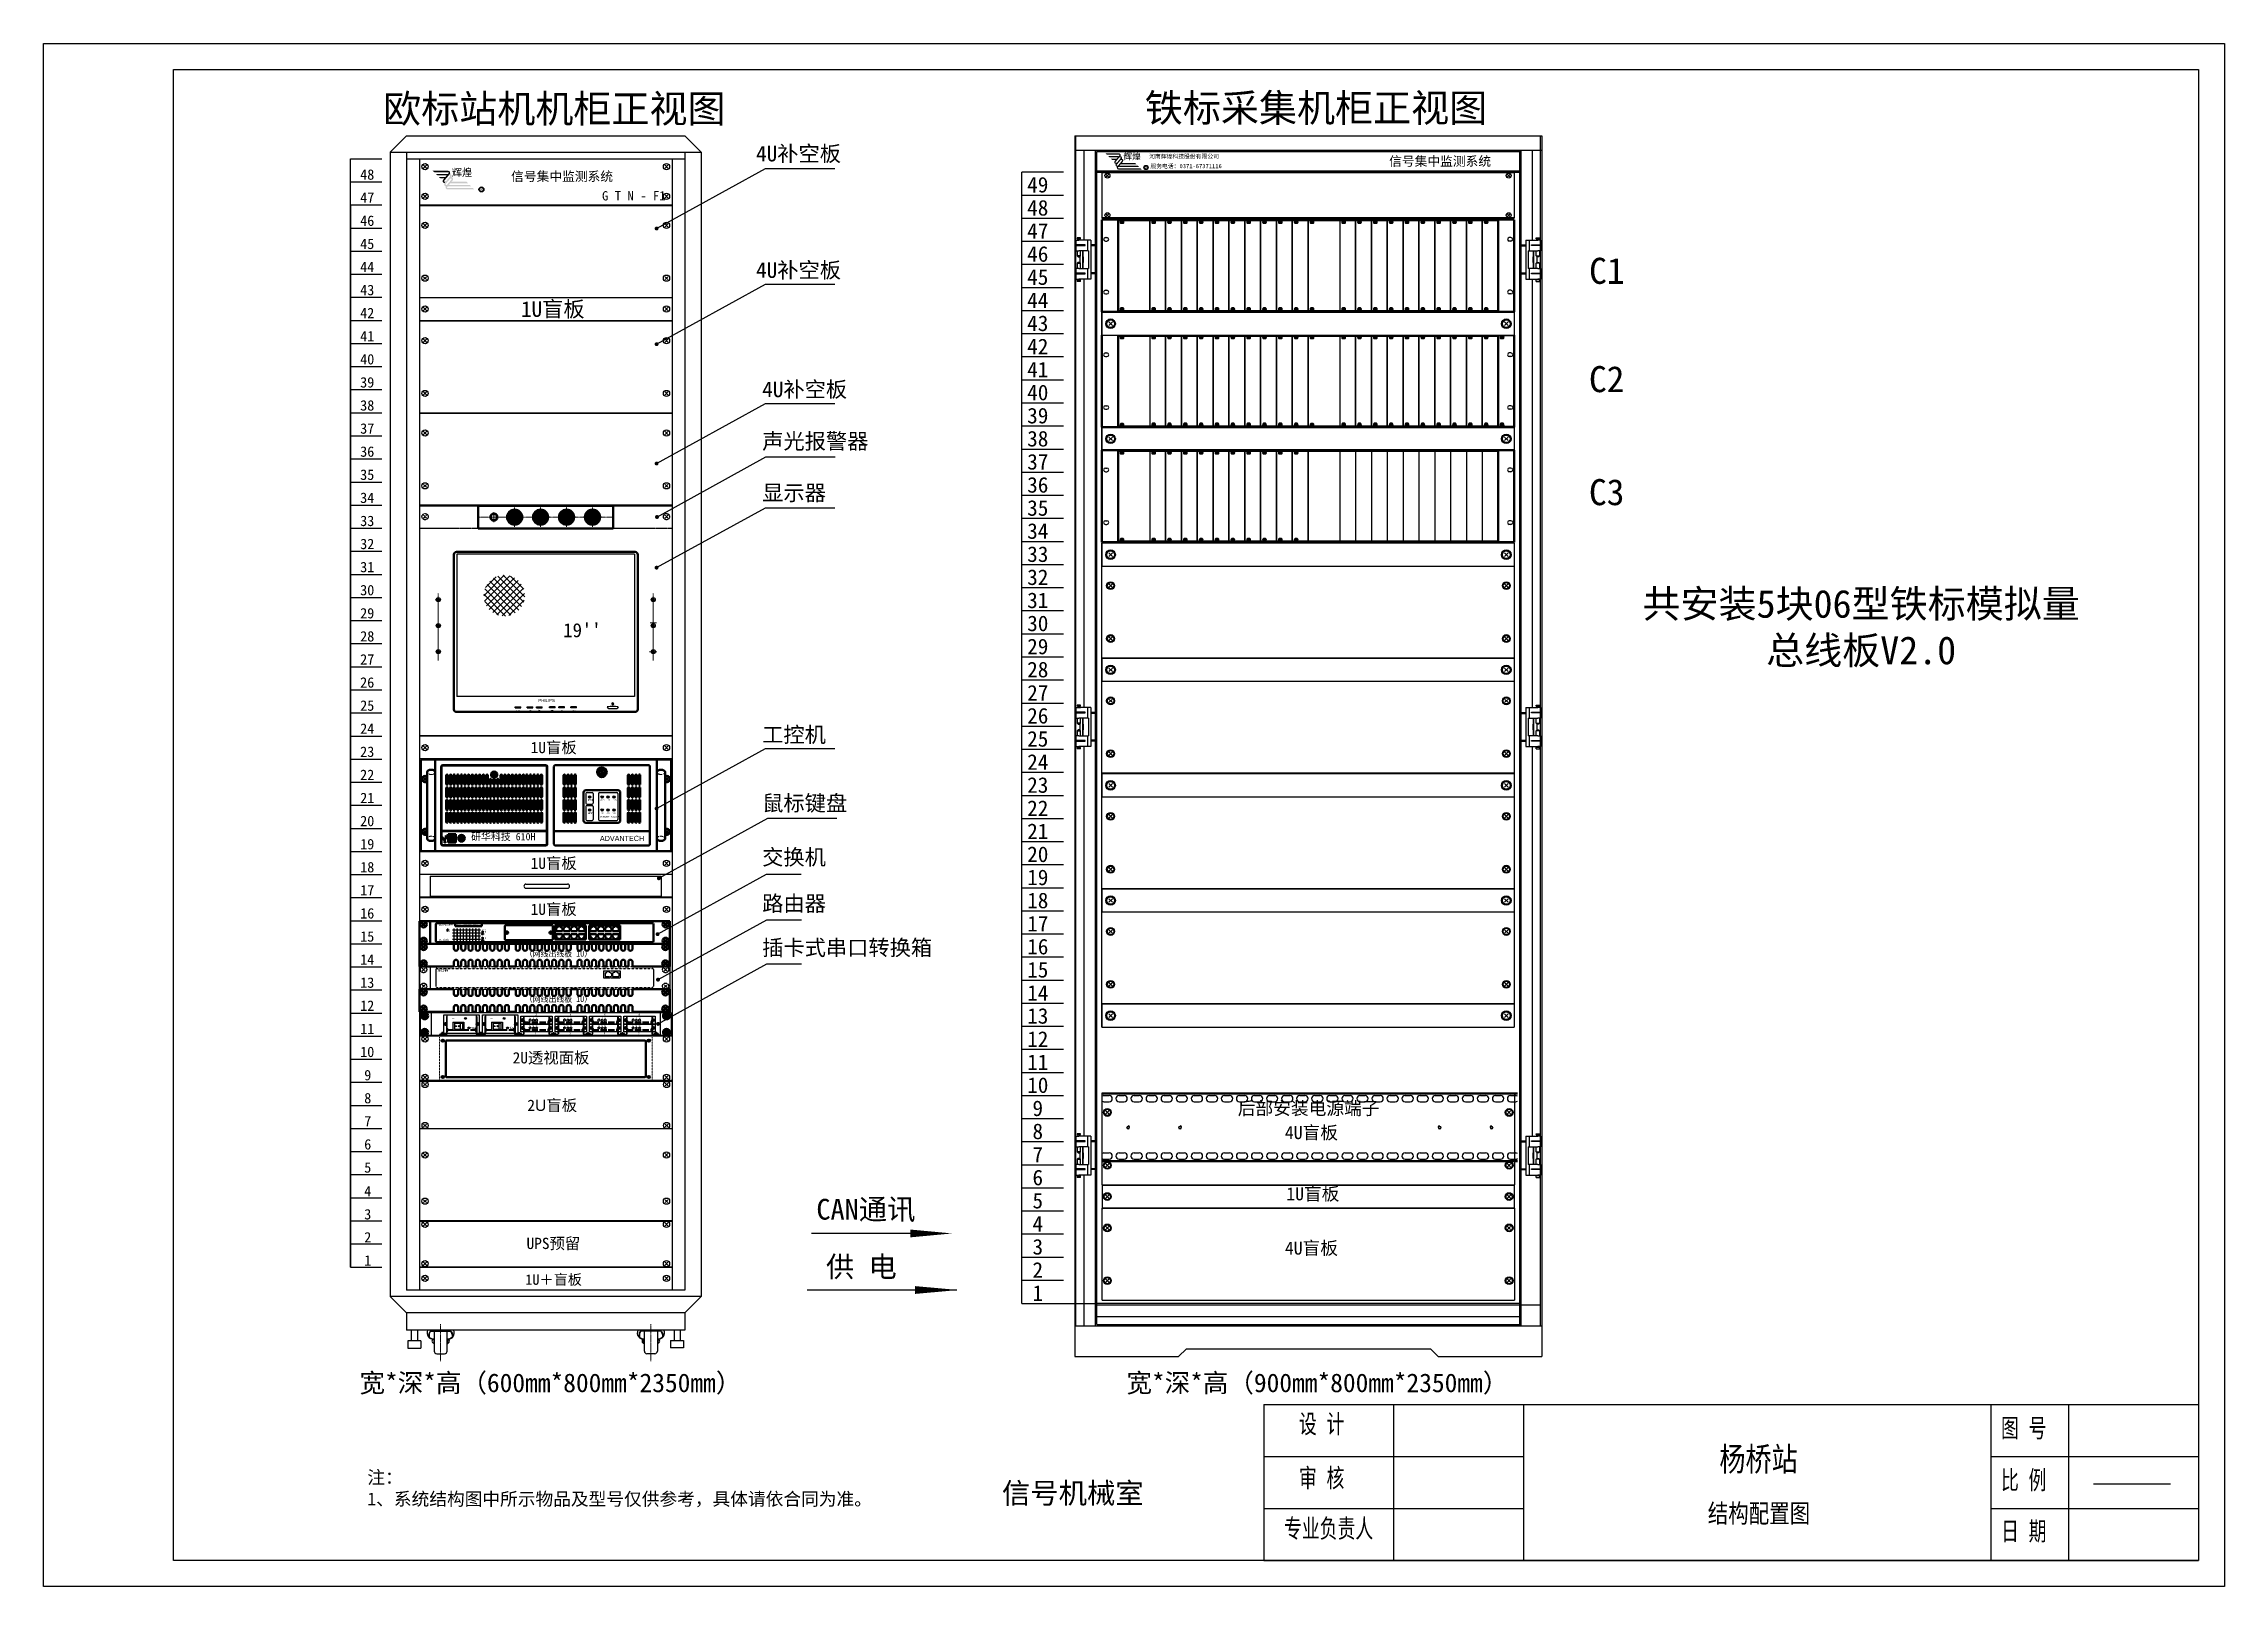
# Model space of a CAD drawing. Extents: x -75138 to 15640, y -12340 to 70479.
# Drawn here: x 3040 to 7240, y -6400 to -3430 of the extents above; entities that cross this region are included whole.
import ezdxf
from ezdxf.enums import TextEntityAlignment as Align

# ---------------------------------------------------------------- set-up
doc = ezdxf.new("R2010")
doc.units = 0
for name, pattern in [('ACAD_ISO02W100', [15, 12, -3]), ('CENTER', [2, 1.25, -0.25, 0.25, -0.25]), ('DIVIDE', [1.25, 0.5, -0.25, 0, -0.25, 0, -0.25]), ('PHANTOM2', [1.25, 0.625, -0.125, 0.125, -0.125, 0.125, -0.125])]:
    doc.linetypes.add(name, pattern=pattern)
doc.layers.get('0').update_dxf_attribs({"linetype": 'CONTINUOUS'})
doc.layers.get('Defpoints').update_dxf_attribs({"linetype": 'CONTINUOUS'})
for name, color, linetype, lineweight in [('1轮廓实线层', 7, 'CONTINUOUS', 70), ('6文字层', 3, 'CONTINUOUS', 35), ('9双点划线层', 6, 'DIVIDE', 15), ('CAXA0', 7, 'CONTINUOUS', 70), ('中心线', 1, 'CENTER', 18), ('虚线', 5, 'ACAD_ISO02W100', 18), ('轮廓', 7, 'CONTINUOUS', 50)]:
    doc.layers.add(name, color=color, linetype=linetype, lineweight=lineweight)
for name, color, linetype in [('假设轮廓', 4, 'PHANTOM2'), ('图层1', 3, 'CONTINUOUS'), ('图框_外框线', 7, 'CONTINUOUS'), ('尺寸线', 3, 'CONTINUOUS'), ('细实线', 2, 'CONTINUOUS'), ('虚 线', 6, 'ACAD_ISO02W100'), ('轮廓线', 7, 'CONTINUOUS')]:
    doc.layers.add(name, color=color, linetype=linetype)
doc.layers.add('参考线层', color=4, linetype='CONTINUOUS', plot=False)
doc.styles.add('Ht', font='SIMHEI.TTF')
doc.styles.get("Standard").update_dxf_attribs({"font": 'SIMFANG.TTF'})
doc.styles.add('仿宋', font='SIMFANG.TTF')
doc.styles.add('仿宋3.5', font='SIMFANG.TTF', dxfattribs={"width": 0.7, "height": 3.5})
doc.styles.add('宋体', font='SimSun.ttf')
doc.styles.add('黑', font='SIMHEI.TTF')
doc.styles.add('黑体', font='SIMHEI.TTF')
doc.dimstyles.new('ISO-25', dxfattribs={"dimtxt": 2.5, "dimasz": 2.5, "dimexe": 1.25, "dimexo": 0.625, "dimtad": 1, "dimdsep": 46, "dimtxsty": 'Standard', "dimcen": 2.5, "dimadec": 0, "dimazin": 0, "dimtfac": 1, "dimtmove": 0, "dimatfit": 3, "dimfxl": 0, "dimarcsym": 0})

msp = doc.modelspace()

# ---------------------------------------------------------------- texts
at = {"style": 'Ht'}
for s, height, p in [('信号集中监测系统', 18, (5631, -3665.2)), ('C1', 50.17, (6016.2, -3892.4)), ('C2', 50.17, (6015.9, -4100.9)), ('C3', 50.17, (6015.9, -4318.5))]:
    msp.add_text(s, height=height, dxfattribs=at).set_placement(p)
at = {"color": 1, "style": '宋体'}
msp.add_text('R', height=4.44, dxfattribs=at).set_placement((5161.3, -3670.5))
at = {"char_height": 14, "width": 353.131, "attachment_point": 5, "style": 'Ht'}
for s, insert in [('{\\H1.286x;信号集中监测系统}\\P{\\H1.143x;                 }', (4038.1, -3700.5)), ('{\\H1.143x;          \\H1.125x; G T N - F1}', (4115.7, -3723))]:
    msp.add_mtext(s, dxfattribs=dict(at, insert=insert))
for s, insert, char_height, width, attachment_point in [('49', (4954.3, -3701.8), 30, 676.56, 5), ('48', (4954.3, -3746.2), 30, 676.56, 5), ('47', (4954.3, -3790.7), 30, 676.56, 5), ('46', (4954.3, -3835.1), 30, 676.56, 5), ('45', (4954.3, -3879.6), 30, 676.56, 5), ('44', (4954.3, -3924), 30, 676.56, 5), ('43', (4954.3, -3968.5), 30, 676.56, 5), ('42', (4954.3, -4012.9), 30, 676.56, 5), ('41', (4954.3, -4057.4), 30, 676.56, 5), ('40', (4954.3, -4101.8), 30, 676.56, 5), ('39', (4954.3, -4146.3), 30, 676.56, 5), ('38', (4954.3, -4190.7), 30, 676.56, 5), ('37', (4954.3, -4235.2), 30, 676.56, 5), ('36', (4954.3, -4279.6), 30, 676.56, 5), ('35', (4954.3, -4324.1), 30, 676.56, 5), ('34', (4954.3, -4368.5), 30, 676.56, 5), ('33', (4954.3, -4413), 30, 676.56, 5), ('32', (4954.3, -4457.4), 30, 676.56, 5), ('31', (4954.3, -4501.9), 30, 676.56, 5), ('30', (4954.3, -4546.3), 30, 676.56, 5), ('29', (4954.3, -4590.8), 30, 676.56, 5), ('28', (4954.3, -4635.2), 30, 676.56, 5), ('{\\fﾺￚￌﾣﾤ|b0|i0|c134|p2;PHILIPS}', (3992.3, -4691.5), 6, 98.024, 1), ('27', (4954.3, -4679.7), 30, 676.56, 5), ('AUTO', (3949, -4712.9), 2.5, 7.63, 1), ('{\\fￋￎￌﾣﾤ|b0|i0|c134|p54;OK}', (4058, -4712.9), 3, 7.63, 1), ('26', (4954.3, -4724.1), 30, 676.56, 5), ('25', (4954.3, -4768.6), 30, 676.56, 5), ('24', (4954.3, -4813), 30, 676.56, 5), ('23', (4954.3, -4857.5), 30, 676.56, 5), ('22', (4954.3, -4901.9), 30, 676.56, 5), ('21', (4954.3, -4946.4), 30, 676.56, 5), ('20', (4954.3, -4990.8), 30, 676.56, 5), ('19', (4954.3, -5035.3), 30, 676.56, 5), ('18', (4954.3, -5079.7), 30, 676.56, 5), ('17', (4954.3, -5124.2), 30, 676.56, 5), ('16', (4954.3, -5168.6), 30, 676.56, 5), ('15', (4954.3, -5213.1), 30, 676.56, 5), ('14', (4954.3, -5257.5), 30, 676.56, 5), ('13', (4954.3, -5302), 30, 676.56, 5), ('12', (4954.3, -5346.4), 30, 676.56, 5), ('11', (4954.3, -5390.9), 30, 676.56, 5), ('10', (4954.3, -5435.3), 30, 676.56, 5), ('9', (4954.3, -5479.8), 30, 676.56, 5), ('8', (4954.3, -5524.2), 30, 676.56, 5), ('7', (4954.3, -5568.7), 30, 676.56, 5), ('6', (4954.3, -5613.1), 30, 676.56, 5), ('5', (4954.3, -5657.6), 30, 676.56, 5), ('4', (4954.3, -5702), 30, 676.56, 5), ('3', (4954.3, -5746.5), 30, 676.56, 5), ('2', (4954.3, -5790.9), 30, 676.56, 5), ('1', (4954.3, -5835.4), 30, 676.56, 5)]:
    msp.add_mtext(s, dxfattribs=dict(insert=insert, char_height=char_height, width=width, attachment_point=attachment_point))
at = {"color": 1, "insert": (3883.1, -3710.6), "char_height": 5.12, "width": 4.713, "attachment_point": 5, "style": '宋体'}
msp.add_mtext('{\\fArial|b0|i0|c0|p32;R}', dxfattribs=at)
at = {"layer": '中心线', "color": 1}
msp.add_text('辉煌', height=12, dxfattribs=at).set_placement((5119.2, -3653.3))
at = {"layer": '中心线', "color": 1, "insert": (3825.8, -3670.7), "char_height": 14.4, "width": 72, "attachment_point": 1}
msp.add_mtext('{\\fSTXingkai|b0|i0|c134|p2;辉煌}', dxfattribs=at)
at = {"layer": '假设轮廓', "color": 7, "linetype": 'ByBlock', "char_height": 36, "width": 754.57, "attachment_point": 1}
for s, insert in [('宽*深*高（600mm*800mm*2350mm）', (3648, -5990.2)), ('宽*深*高（900mm*800mm*2350mm）', (5125.2, -5990.2))]:
    msp.add_mtext(s, dxfattribs=dict(at, insert=insert))
at = {"layer": '尺寸线', "style": '仿宋'}
for s, height, p in [('4U补空板', 30, (4411.7, -3656.6)), ('4U补空板', 30, (4411.7, -3880.8)), ('1U盲板', 30, (3958.9, -3955.9)), ('4U补空板', 30, (4423.5, -4110.5)), ('声光报警器', 30, (4423.5, -4210.3)), ('显示器', 30, (4423.5, -4309.6)), ('工控机', 30, (4423.5, -4775.2)), ('1U盲板', 21.68, (3977.6, -4795.8)), ('鼠标键盘', 30, (4423.5, -4907.1)), ('1U盲板', 21.68, (3977.6, -5018.7)), ('交换机', 30, (4423.5, -5011.1)), ('1U盲板', 21.68, (3977.6, -5107.2)), ('路由器', 30, (4423.5, -5100.2)), ('插卡式串口转换箱', 30, (4423.5, -5185.4)), ('1U＋盲板', 20, (3967.3, -5819.4))]:
    msp.add_text(s, height=height, dxfattribs=at).set_placement(p)
at = {"layer": '尺寸线', "attachment_point": 1}
for s, insert, char_height, width in [('{\\fFangSong_GB2312|b0|i0|c134|p49;48}', (3649.2, -3671.9), 20, 83.799), ('{\\fFangSong_GB2312|b0|i0|c134|p49;47}', (3649.2, -3716.4), 20, 83.799), ('{\\fFangSong_GB2312|b0|i0|c134|p49;46}', (3649.2, -3760.8), 20, 83.799), ('{\\fFangSong_GB2312|b0|i0|c134|p49;45}', (3649.2, -3805.3), 20, 83.799), ('{\\fFangSong_GB2312|b0|i0|c134|p49;44}', (3649.2, -3849.7), 20, 83.799), ('{\\fFangSong_GB2312|b0|i0|c134|p49;43}', (3649.2, -3894.2), 20, 83.799), ('{\\fFangSong_GB2312|b0|i0|c134|p49;42}', (3649.2, -3938.6), 20, 83.799), ('{\\fFangSong_GB2312|b0|i0|c134|p49;41}', (3649.2, -3983.1), 20, 83.799), ('{\\fFangSong_GB2312|b0|i0|c134|p49;40}', (3649.2, -4027.5), 20, 83.799), ('{\\fFangSong_GB2312|b0|i0|c134|p49;39}', (3649.2, -4072), 20, 83.799), ('{\\fFangSong_GB2312|b0|i0|c134|p49;38}', (3649.2, -4116.4), 20, 83.799), ('{\\fFangSong_GB2312|b0|i0|c134|p49;37}', (3649.2, -4160.9), 20, 83.799), ('{\\fFangSong_GB2312|b0|i0|c134|p49;36}', (3649.2, -4205.3), 20, 83.799), ('{\\fFangSong_GB2312|b0|i0|c134|p49;35}', (3649.2, -4249.8), 20, 83.799), ('{\\fFangSong_GB2312|b0|i0|c134|p49;34}', (3649.2, -4294.2), 20, 83.799), ('{\\fFangSong_GB2312|b0|i0|c134|p49;33}', (3649.2, -4338.7), 20, 83.799), ('{\\fFangSong_GB2312|b0|i0|c134|p49;32}', (3649.2, -4383.1), 20, 83.799), ('{\\fFangSong_GB2312|b0|i0|c134|p49;31}', (3649.2, -4427.6), 20, 83.799), ('{\\fFangSong_GB2312|b0|i0|c134|p49;30}', (3649.2, -4472), 20, 83.799), ('{\\fFangSong_GB2312|b0|i0|c134|p49;29}', (3649.2, -4516.5), 20, 83.799), ('{\\fFangSong_GB2312|b0|i0|c134|p49;28}', (3649.2, -4560.9), 20, 83.799), ('{\\fFangSong_GB2312|b0|i0|c134|p49;27}', (3649.2, -4605.4), 20, 83.799), ('{\\fFangSong_GB2312|b0|i0|c134|p49;26}', (3649.2, -4649.8), 20, 83.799), ('{\\fFangSong_GB2312|b0|i0|c134|p49;25}', (3649.2, -4694.3), 20, 83.799), ('{\\fFangSong_GB2312|b0|i0|c134|p49;24}', (3649.2, -4738.7), 20, 83.799), ('{\\fFangSong_GB2312|b0|i0|c134|p49;23}', (3649.2, -4783.2), 20, 83.799), ('{\\fFangSong_GB2312|b0|i0|c134|p49;22}', (3649.2, -4827.6), 20, 83.799), ('{\\fFangSong_GB2312|b0|i0|c134|p49;21}', (3649.2, -4872.1), 20, 83.799), ('{\\fFangSong_GB2312|b0|i0|c134|p49;20}', (3649.2, -4916.5), 20, 83.799), ('{\\fFangSong_GB2312|b0|i0|c134|p49;19}', (3649.2, -4961), 20, 83.799), ('{\\fFangSong_GB2312|b0|i0|c134|p49;18}', (3649.2, -5005.4), 20, 83.799), ('{\\fFangSong_GB2312|b0|i0|c134|p49;17}', (3649.2, -5049.9), 20, 83.799), ('{\\fFangSong_GB2312|b0|i0|c134|p49;16}', (3649.2, -5094.3), 20, 83.799), ('{\\fFangSong_GB2312|b0|i0|c134|p49;15}', (3649.2, -5138.8), 20, 83.799), ('{\\fFangSong_GB2312|b0|i0|c134|p49;14}', (3649.2, -5183.2), 20, 83.799), ('{\\fFangSong_GB2312|b0|i0|c134|p49;13}', (3649.2, -5227.7), 20, 83.799), ('{\\fFangSong_GB2312|b0|i0|c134|p49;12}', (3649.2, -5272.1), 20, 83.799), ('{\\fFangSong_GB2312|b0|i0|c134|p49;11}', (3649.2, -5316.6), 20, 83.799), ('{\\fFangSong_GB2312|b0|i0|c134|p49;10}', (3649.2, -5361), 20, 83.799), ('{\\fFangSong_GB2312|b0|i0|c134|p49;2U透视面板}', (3942.9, -5371.5), 21.675, 192.031), ('{\\fFangSong_GB2312|b0|i0|c134|p49;9}', (3657, -5405.7), 20, 83.799), ('{\\fFangSong_GB2312|b0|i0|c134|p49;8}', (3657, -5450.1), 20, 83.799), ('{\\fFangSong_GB2312|b0|i0|c134|p49;7}', (3657, -5494.6), 20, 83.799), ('{\\fFangSong_GB2312|b0|i0|c134|p49;6}', (3657, -5539), 20, 83.799), ('{\\fFangSong_GB2312|b0|i0|c134|p49;5}', (3657, -5583.5), 20, 83.799), ('{\\fFangSong_GB2312|b0|i0|c134|p49;4}', (3657, -5629.1), 20, 83.799), ('{\\fFangSong_GB2312|b0|i0|c134|p49;3}', (3657, -5673.6), 20, 83.799), ('{\\fFangSong_GB2312|b0|i0|c134|p49;2}', (3657, -5718), 20, 83.799), ('{\\fFangSong_GB2312|b0|i0|c134|p49;1}', (3657, -5762.6), 20, 83.799)]:
    msp.add_mtext(s, dxfattribs=dict(at, insert=insert, char_height=char_height, width=width))
at = {"layer": '尺寸线', "char_height": 10.84, "attachment_point": 1, "style": '仿宋'}
for insert in [(3966.4, -5176.8), (3966.4, -5264.2)]:
    msp.add_mtext('（网线出线板 1U）', dxfattribs=dict(at, insert=insert))
at = {"layer": '尺寸线', "width": 192.031, "attachment_point": 1, "style": '仿宋'}
for s, insert, char_height in [('2{\\fArial|b0|i0|c0|p32;U}盲板', (3971.2, -5463), 21.675), ('UPS预留', (3969.7, -5728.9), 21.68)]:
    msp.add_mtext(s, dxfattribs=dict(at, insert=insert, char_height=char_height))
at = {"layer": '轮廓', "insert": (4039.9, -4545.7), "char_height": 27, "width": 82.874, "attachment_point": 1}
msp.add_mtext("19''", dxfattribs=at)
at = {"layer": '轮廓线', "color": 7, "linetype": 'ByBlock', "style": '黑体'}
for s, p in [('河南辉煌科技股份有限公司', (5168.8, -3650.9)), ('服务电话：0371-67371116', (5171.3, -3669.7))]:
    msp.add_text(s, height=8, dxfattribs=at).set_placement(p)
at = {"layer": '轮廓线', "style": '黑'}
for s, insert, char_height, width, attachment_point in [('欧标站机机柜正视图', (4023.2, -3558.3), 53.72, 763.256, 5), ('铁标采集机柜正视图', (5490.2, -3556.6), 53.72, 763.256, 5), ('共安装5块06型铁标模拟量\\P总线板V2.0', (6540.1, -4556.1), 53.721, 1255.58, 5), ('CAN通讯', (4527.9, -5654), 40, 8341.017, 1), ('供 电', (4546.3, -5764.7), 40, 8341.017, 1), ('信号机械室', (4885.4, -6200.6), 40, 25023.05, 1)]:
    msp.add_mtext(s, dxfattribs=dict(at, insert=insert, char_height=char_height, width=width, attachment_point=attachment_point))
at = {"layer": '轮廓线', "insert": (3663, -6177.6), "char_height": 25, "width": 8341.017, "attachment_point": 1}
msp.add_mtext('注：\\P1、系统结构图中所示物品及型号仅供参考，具体请依合同为准。', dxfattribs=at)

# ---------------------------------------------------------------- blocks, each defined once
blk = doc.blocks.new('工控机研华科技610H正面')
at = {"layer": '轮廓'}
h = blk.add_hatch(color=1, dxfattribs=at)
h.paths.add_polyline_path([(86.1, -72.5, 1), (81.6, -72.5, 1)])
h.paths.add_polyline_path([(110.4, -72.5, 1), (105.9, -72.5, 1)])
h.paths.add_polyline_path([(121.9, -72.5, 1), (117.4, -72.5, 1)])
h.paths.add_polyline_path([(133.4, -72.5, 1), (128.9, -72.5, 1)])
h.paths.add_polyline_path([(133.4, -97.5, 1), (128.9, -97.5, 1)])
h.paths.add_polyline_path([(121.9, -97.5, 1), (117.4, -97.5, 1)])
h.paths.add_polyline_path([(110.4, -97.5, 1), (105.9, -97.5, 1)])
h.paths.add_polyline_path([(86.1, -97.5, 1), (81.6, -97.5, 1)])
for points in [[(-197.5, -149.5, 1), (-200.1, -149.5, 1)], [(-198.4, -150.5), (-199.2, -150.4, 0.393256), (-195.1, -156), (-195.1, -155.2, -0.38915)], [(-193.2, -158.9, 1), (-195.9, -158.9, 1)], [(-190.1, -148.7), (-190.9, -148.7, -0.239964), (-194.2, -152.2), (-194.2, -153.1, 0.261146)], [(-189.6, -146.6), (-191.5, -146.6), (-191.5, -148.7), (-189.6, -148.7)]]:
    blk.add_hatch(color=256, dxfattribs=at).paths.add_polyline_path(points)
at = {"color": 1}
for p, q in [((76.9, -66), (76.9, -84)), ((78.9, -64), (88.9, -64)), ((90.9, -66), (90.9, -84)), ((100.9, -66), (100.9, -115.5)), ((102.9, -64), (136.4, -64)), ((138.4, -66), (138.4, -115.5)), ((76.9, -91), (76.9, -115.5)), ((78.9, -86), (88.9, -86)), ((78.9, -89), (88.9, -89)), ((78.9, -117.5), (88.9, -117.5)), ((90.9, -91), (90.9, -115.5)), ((102.9, -117.5), (136.4, -117.5))]:
    blk.add_line(p, q, dxfattribs=at)
for centre in [(83.9, -72.5), (108.1, -72.5), (119.6, -72.5), (131.1, -72.5), (83.9, -97.5), (108.1, -97.5), (119.6, -97.5), (131.1, -97.5)]:
    blk.add_circle(centre, 2.25, dxfattribs=at)
for centre, start, end in [((78.9, -66), 90, 180), ((78.9, -84), 180, 270), ((88.9, -66), 0, 90), ((88.9, -84), 270, 0), ((102.9, -66), 90, 180), ((136.4, -66), 0, 90), ((78.9, -91), 90, 180), ((78.9, -115.5), 180, 270), ((88.9, -91), 0, 90), ((88.9, -115.5), 270, 0), ((102.9, -115.5), 180, 270), ((136.4, -115.5), 270, 0)]:
    blk.add_arc(centre, 2, start, end, dxfattribs=at)
at = {"layer": '虚线', "ltscale": 0.5, "extrusion": (0, 0, -1)}
for centre, major_axis in [((-221.3, -24.5), (-7.9, 0)), ((221.3, -152.5), (7.9, 0))]:
    blk.add_ellipse(centre, major_axis=major_axis, ratio=0.56962, start_param=3.141593, end_param=6.283185, dxfattribs=at)
at = {"layer": '虚线'}
blk.add_ellipse((221.3, -24.5), major_axis=(7.9, 0), ratio=0.56962, start_param=3.141593, end_param=6.283185, dxfattribs=at)
at = {"layer": '虚线', "ltscale": 0.5}
blk.add_ellipse((-221.3, -152.5), major_axis=(-7.9, 0), ratio=0.56962, start_param=3.141593, end_param=6.283185, dxfattribs=at)
at = {"layer": '轮廓', "ltscale": 0.2}
for p, q in [((-238.3, 0), (238.3, 0)), ((-199.8, -11.6), (0, -11.6)), ((-198.9, -11), (-0.9, -11)), ((18.1, -11), (197.1, -11)), ((106.6, -20.8), (108.6, -20.8)), ((106.6, -28.8), (108.6, -28.8)), ((-199.8, -137.6), (0, -137.6)), ((-199.8, -138.2), (0, -138.2)), ((-199.8, -165.4), (0, -165.4)), ((-198.9, -166), (-0.9, -166)), ((18.1, -166), (197.1, -166)), ((-238.3, -177), (238.3, -177))]:
    blk.add_line(p, q, dxfattribs=at)
at = {"layer": '轮廓'}
for p, q in [((213.4, 0), (213.4, -177)), ((-241.3, -3), (-241.3, -174)), ((-230.2, -40.8), (-235.8, -35.1)), ((-235.8, -40.8), (-230.2, -35.1)), ((-229.2, -24.5), (-229.2, -152.5)), ((-213.4, 0), (-213.4, -177)), ((-201.9, -14), (-201.9, -163)), ((-201.3, -13.1), (-201.3, -136.1)), ((-192.4, -47.6), (-192.4, -30.6)), ((-189.4, -47.6), (-189.4, -30.6)), ((-185.4, -47.6), (-185.4, -30.6)), ((-182.4, -47.6), (-182.4, -30.6)), ((-178.4, -47.6), (-178.4, -30.6)), ((-175.4, -47.6), (-175.4, -30.6)), ((-171.4, -47.6), (-171.4, -30.6)), ((-168.4, -47.6), (-168.4, -30.6)), ((-164.4, -47.6), (-164.4, -30.6)), ((-161.4, -47.6), (-161.4, -30.6)), ((-157.4, -47.6), (-157.4, -30.6)), ((-154.4, -47.6), (-154.4, -30.6)), ((-150.4, -47.6), (-150.4, -30.6)), ((-147.4, -47.6), (-147.4, -30.6)), ((-143.4, -47.6), (-143.4, -30.6)), ((-140.4, -47.6), (-140.4, -30.6)), ((-136.4, -47.6), (-136.4, -30.6)), ((-133.4, -47.6), (-133.4, -30.6)), ((-129.4, -47.6), (-129.4, -30.6)), ((-126.4, -47.6), (-126.4, -30.6)), ((-122.4, -47.6), (-122.4, -30.6)), ((-119.4, -47.6), (-119.4, -30.6)), ((-115.4, -47.6), (-115.4, -30.6)), ((-112.4, -47.6), (-112.4, -30.6)), ((-108.4, -47.6), (-108.4, -39.1)), ((-105.4, -47.6), (-105.4, -39.1)), ((-101.4, -47.6), (-101.4, -39.1)), ((-100.9, -35.5), (-100.9, -23.7)), ((-98.9, -35.5), (-98.9, -23.7)), ((-98.4, -47.6), (-98.4, -39.1)), ((-94.4, -47.6), (-94.4, -39.1)), ((-91.4, -47.6), (-91.4, -39.1)), ((-87.4, -47.6), (-87.4, -30.6)), ((-84.4, -47.6), (-84.4, -30.6)), ((-80.4, -47.6), (-80.4, -30.6)), ((-77.4, -47.6), (-77.4, -30.6)), ((-73.4, -47.6), (-73.4, -30.6)), ((-70.4, -47.6), (-70.4, -30.6)), ((-66.4, -47.6), (-66.4, -30.6)), ((-63.4, -47.6), (-63.4, -30.6)), ((-59.4, -47.6), (-59.4, -30.6)), ((-56.4, -47.6), (-56.4, -30.6)), ((-52.4, -47.6), (-52.4, -30.6)), ((-49.4, -47.6), (-49.4, -30.6)), ((-45.4, -47.6), (-45.4, -30.6)), ((-42.4, -47.6), (-42.4, -30.6)), ((-38.4, -47.6), (-38.4, -30.6)), ((-35.4, -47.6), (-35.4, -30.6)), ((-31.4, -47.6), (-31.4, -30.6)), ((-28.4, -47.6), (-28.4, -30.6)), ((-24.4, -47.6), (-24.4, -30.6)), ((-21.4, -47.6), (-21.4, -30.6)), ((-17.4, -47.6), (-17.4, -30.6)), ((-14.4, -47.6), (-14.4, -30.6)), ((-10.4, -47.6), (-10.4, -30.6)), ((-7.4, -47.6), (-7.4, -30.6)), ((1.5, -13.1), (1.5, -136.1)), ((2.1, -14), (2.1, -163)), ((15.1, -14), (15.1, -163)), ((33.6, -47.6), (33.6, -30.6)), ((36.6, -47.6), (36.6, -30.6)), ((40.6, -47.6), (40.6, -30.6)), ((43.6, -47.6), (43.6, -30.6)), ((47.6, -47.6), (47.6, -30.6)), ((50.6, -47.6), (50.6, -30.6)), ((54.6, -47.6), (54.6, -30.6)), ((57.6, -47.6), (57.6, -30.6)), ((106.6, -20.8), (106.6, -28.8)), ((108.6, -20.8), (108.6, -28.8)), ((157.6, -47.6), (157.6, -30.6)), ((160.6, -47.6), (160.6, -30.6)), ((164.6, -47.6), (164.6, -30.6)), ((167.6, -47.6), (167.6, -30.6)), ((171.6, -47.6), (171.6, -30.6)), ((174.6, -47.6), (174.6, -30.6)), ((178.6, -47.6), (178.6, -30.6)), ((181.6, -47.6), (181.6, -30.6)), ((200.1, -14), (200.1, -162)), ((229.2, -24.5), (229.2, -152.5)), ((230.2, -40.8), (235.8, -35.1)), ((235.8, -40.8), (230.2, -35.1)), ((241.3, -3), (241.3, -174)), ((-192.4, -71.9), (-192.4, -54.9)), ((-192.4, -96.2), (-192.4, -79.2)), ((-189.4, -71.9), (-189.4, -54.9)), ((-189.4, -96.2), (-189.4, -79.2)), ((-185.4, -71.9), (-185.4, -54.9)), ((-185.4, -96.2), (-185.4, -79.2)), ((-182.4, -71.9), (-182.4, -54.9)), ((-182.4, -96.2), (-182.4, -79.2)), ((-178.4, -71.9), (-178.4, -54.9)), ((-178.4, -96.2), (-178.4, -79.2)), ((-175.4, -71.9), (-175.4, -54.9)), ((-175.4, -96.2), (-175.4, -79.2)), ((-171.4, -71.9), (-171.4, -54.9)), ((-171.4, -96.2), (-171.4, -79.2)), ((-168.4, -71.9), (-168.4, -54.9)), ((-168.4, -96.2), (-168.4, -79.2)), ((-164.4, -71.9), (-164.4, -54.9)), ((-164.4, -96.2), (-164.4, -79.2)), ((-161.4, -71.9), (-161.4, -54.9)), ((-161.4, -96.2), (-161.4, -79.2)), ((-157.4, -71.9), (-157.4, -54.9)), ((-157.4, -96.2), (-157.4, -79.2)), ((-154.4, -71.9), (-154.4, -54.9)), ((-154.4, -96.2), (-154.4, -79.2)), ((-150.4, -71.9), (-150.4, -54.9)), ((-150.4, -96.2), (-150.4, -79.2)), ((-147.4, -71.9), (-147.4, -54.9)), ((-147.4, -96.2), (-147.4, -79.2)), ((-143.4, -71.9), (-143.4, -54.9)), ((-143.4, -96.2), (-143.4, -79.2)), ((-140.4, -71.9), (-140.4, -54.9)), ((-140.4, -96.2), (-140.4, -79.2)), ((-136.4, -71.9), (-136.4, -54.9)), ((-136.4, -96.2), (-136.4, -79.2)), ((-133.4, -71.9), (-133.4, -54.9)), ((-133.4, -96.2), (-133.4, -79.2)), ((-129.4, -71.9), (-129.4, -54.9)), ((-129.4, -96.2), (-129.4, -79.2)), ((-126.4, -71.9), (-126.4, -54.9)), ((-126.4, -96.2), (-126.4, -79.2)), ((-122.4, -71.9), (-122.4, -54.9)), ((-122.4, -96.2), (-122.4, -79.2)), ((-119.4, -71.9), (-119.4, -54.9)), ((-119.4, -96.2), (-119.4, -79.2)), ((-115.4, -71.9), (-115.4, -54.9)), ((-115.4, -96.2), (-115.4, -79.2)), ((-112.4, -71.9), (-112.4, -54.9)), ((-112.4, -96.2), (-112.4, -79.2)), ((-108.4, -71.9), (-108.4, -54.9)), ((-108.4, -96.2), (-108.4, -79.2)), ((-105.4, -71.9), (-105.4, -54.9)), ((-105.4, -96.2), (-105.4, -79.2)), ((-101.4, -71.9), (-101.4, -54.9)), ((-101.4, -96.2), (-101.4, -79.2)), ((-98.4, -71.9), (-98.4, -54.9)), ((-98.4, -96.2), (-98.4, -79.2)), ((-94.4, -71.9), (-94.4, -54.9)), ((-94.4, -96.2), (-94.4, -79.2)), ((-91.4, -71.9), (-91.4, -54.9)), ((-91.4, -96.2), (-91.4, -79.2)), ((-87.4, -71.9), (-87.4, -54.9)), ((-87.4, -96.2), (-87.4, -79.2)), ((-84.4, -71.9), (-84.4, -54.9)), ((-84.4, -96.2), (-84.4, -79.2)), ((-80.4, -71.9), (-80.4, -54.9)), ((-80.4, -96.2), (-80.4, -79.2)), ((-77.4, -71.9), (-77.4, -54.9)), ((-77.4, -96.2), (-77.4, -79.2)), ((-73.4, -71.9), (-73.4, -54.9)), ((-73.4, -96.2), (-73.4, -79.2)), ((-70.4, -71.9), (-70.4, -54.9)), ((-70.4, -96.2), (-70.4, -79.2)), ((-66.4, -71.9), (-66.4, -54.9)), ((-66.4, -96.2), (-66.4, -79.2)), ((-63.4, -71.9), (-63.4, -54.9)), ((-63.4, -96.2), (-63.4, -79.2)), ((-59.4, -71.9), (-59.4, -54.9)), ((-59.4, -96.2), (-59.4, -79.2)), ((-56.4, -71.9), (-56.4, -54.9)), ((-56.4, -96.2), (-56.4, -79.2)), ((-52.4, -71.9), (-52.4, -54.9)), ((-52.4, -96.2), (-52.4, -79.2)), ((-49.4, -71.9), (-49.4, -54.9)), ((-49.4, -96.2), (-49.4, -79.2)), ((-45.4, -71.9), (-45.4, -54.9)), ((-45.4, -96.2), (-45.4, -79.2)), ((-42.4, -71.9), (-42.4, -54.9)), ((-42.4, -96.2), (-42.4, -79.2)), ((-38.4, -71.9), (-38.4, -54.9)), ((-38.4, -96.2), (-38.4, -79.2)), ((-35.4, -71.9), (-35.4, -54.9)), ((-35.4, -96.2), (-35.4, -79.2)), ((-31.4, -71.9), (-31.4, -54.9)), ((-31.4, -96.2), (-31.4, -79.2)), ((-28.4, -71.9), (-28.4, -54.9)), ((-28.4, -96.2), (-28.4, -79.2)), ((-24.4, -71.9), (-24.4, -54.9)), ((-24.4, -96.2), (-24.4, -79.2)), ((-21.4, -71.9), (-21.4, -54.9)), ((-21.4, -96.2), (-21.4, -79.2)), ((-17.4, -71.9), (-17.4, -54.9)), ((-17.4, -96.2), (-17.4, -79.2)), ((-14.4, -71.9), (-14.4, -54.9)), ((-14.4, -96.2), (-14.4, -79.2)), ((-10.4, -71.9), (-10.4, -54.9)), ((-10.4, -96.2), (-10.4, -79.2)), ((-7.4, -71.9), (-7.4, -54.9)), ((-7.4, -96.2), (-7.4, -79.2)), ((33.6, -71.9), (33.6, -54.9)), ((33.6, -96.2), (33.6, -79.2)), ((36.6, -71.9), (36.6, -54.9)), ((36.6, -96.2), (36.6, -79.2)), ((40.6, -71.9), (40.6, -54.9)), ((40.6, -96.2), (40.6, -79.2)), ((43.6, -71.9), (43.6, -54.9)), ((43.6, -96.2), (43.6, -79.2)), ((47.6, -71.9), (47.6, -54.9)), ((47.6, -96.2), (47.6, -79.2)), ((50.6, -71.9), (50.6, -54.9)), ((50.6, -96.2), (50.6, -79.2)), ((54.6, -71.9), (54.6, -54.9)), ((54.6, -96.2), (54.6, -79.2)), ((57.6, -71.9), (57.6, -54.9)), ((57.6, -96.2), (57.6, -79.2)), ((72.4, -63.5), (72.4, -118)), ((76.4, -59.5), (138.9, -59.5)), ((142.9, -63.5), (142.9, -118)), ((157.6, -71.9), (157.6, -54.9)), ((157.6, -96.2), (157.6, -79.2)), ((160.6, -71.9), (160.6, -54.9)), ((160.6, -96.2), (160.6, -79.2)), ((164.6, -71.9), (164.6, -54.9)), ((164.6, -96.2), (164.6, -79.2)), ((167.6, -71.9), (167.6, -54.9)), ((167.6, -96.2), (167.6, -79.2)), ((171.6, -71.9), (171.6, -54.9)), ((171.6, -96.2), (171.6, -79.2)), ((174.6, -71.9), (174.6, -54.9)), ((174.6, -96.2), (174.6, -79.2)), ((178.6, -71.9), (178.6, -54.9)), ((178.6, -96.2), (178.6, -79.2)), ((181.6, -71.9), (181.6, -54.9)), ((181.6, -96.2), (181.6, -79.2)), ((-192.4, -120.5), (-192.4, -103.5)), ((-189.4, -120.5), (-189.4, -103.5)), ((-185.4, -120.5), (-185.4, -103.5)), ((-182.4, -120.5), (-182.4, -103.5)), ((-178.4, -120.5), (-178.4, -103.5)), ((-175.4, -120.5), (-175.4, -103.5)), ((-171.4, -120.5), (-171.4, -103.5)), ((-168.4, -120.5), (-168.4, -103.5)), ((-164.4, -120.5), (-164.4, -103.5)), ((-161.4, -120.5), (-161.4, -103.5)), ((-157.4, -120.5), (-157.4, -103.5)), ((-154.4, -120.5), (-154.4, -103.5)), ((-150.4, -120.5), (-150.4, -103.5)), ((-147.4, -120.5), (-147.4, -103.5)), ((-143.4, -120.5), (-143.4, -103.5)), ((-140.4, -120.5), (-140.4, -103.5)), ((-136.4, -120.5), (-136.4, -103.5)), ((-133.4, -120.5), (-133.4, -103.5)), ((-129.4, -120.5), (-129.4, -103.5)), ((-126.4, -120.5), (-126.4, -103.5)), ((-122.4, -120.5), (-122.4, -103.5)), ((-119.4, -120.5), (-119.4, -103.5)), ((-115.4, -120.5), (-115.4, -103.5)), ((-112.4, -120.5), (-112.4, -103.5)), ((-108.4, -120.5), (-108.4, -103.5)), ((-105.4, -120.5), (-105.4, -103.5)), ((-101.4, -120.5), (-101.4, -103.5)), ((-98.4, -120.5), (-98.4, -103.5)), ((-94.4, -120.5), (-94.4, -103.5)), ((-91.4, -120.5), (-91.4, -103.5)), ((-87.4, -120.5), (-87.4, -103.5)), ((-84.4, -120.5), (-84.4, -103.5)), ((-80.4, -120.5), (-80.4, -103.5)), ((-77.4, -120.5), (-77.4, -103.5)), ((-73.4, -120.5), (-73.4, -103.5)), ((-70.4, -120.5), (-70.4, -103.5)), ((-66.4, -120.5), (-66.4, -103.5)), ((-63.4, -120.5), (-63.4, -103.5)), ((-59.4, -120.5), (-59.4, -103.5)), ((-56.4, -120.5), (-56.4, -103.5)), ((-52.4, -120.5), (-52.4, -103.5)), ((-49.4, -120.5), (-49.4, -103.5)), ((-45.4, -120.5), (-45.4, -103.5)), ((-42.4, -120.5), (-42.4, -103.5)), ((-38.4, -120.5), (-38.4, -103.5)), ((-35.4, -120.5), (-35.4, -103.5)), ((-31.4, -120.5), (-31.4, -103.5)), ((-28.4, -120.5), (-28.4, -103.5)), ((-24.4, -120.5), (-24.4, -103.5)), ((-21.4, -120.5), (-21.4, -103.5)), ((-17.4, -120.5), (-17.4, -103.5)), ((-14.4, -120.5), (-14.4, -103.5)), ((-10.4, -120.5), (-10.4, -103.5)), ((-7.4, -120.5), (-7.4, -103.5)), ((33.6, -120.5), (33.6, -103.5)), ((36.6, -120.5), (36.6, -103.5)), ((40.6, -120.5), (40.6, -103.5)), ((43.6, -120.5), (43.6, -103.5)), ((47.6, -120.5), (47.6, -103.5)), ((50.6, -120.5), (50.6, -103.5)), ((54.6, -120.5), (54.6, -103.5)), ((57.6, -120.5), (57.6, -103.5)), ((76.4, -122), (138.9, -122)), ((157.6, -120.5), (157.6, -103.5)), ((160.6, -120.5), (160.6, -103.5)), ((164.6, -120.5), (164.6, -103.5)), ((167.6, -120.5), (167.6, -103.5)), ((171.6, -120.5), (171.6, -103.5)), ((174.6, -120.5), (174.6, -103.5)), ((178.6, -120.5), (178.6, -103.5)), ((181.6, -120.5), (181.6, -103.5)), ((-230.2, -142.4), (-235.8, -136.7)), ((-235.8, -142.4), (-230.2, -136.7)), ((-201.3, -139.7), (-201.3, -163.9)), ((-195, -154.6), (-195.1, -156.2)), ((-194.8, -154.7), (-195, -156.2)), ((-194.2, -151.7), (-194.2, -153.4)), ((-188.3, -143.8), (-188.3, -159.8)), ((-188.3, -143.8), (-173.8, -143.8)), ((-188.3, -144.8), (-187.3, -144.8)), ((-188.3, -144.8), (-188.3, -158.8)), ((-188.3, -158.8), (-187.3, -158.8)), ((-188.3, -159.8), (-173.8, -159.8)), ((-187.3, -144.8), (-187.3, -158.8)), ((-187.3, -150.3), (-174.8, -150.3)), ((-187.3, -153.3), (-174.8, -153.3)), ((-186.8, -144.3), (-186.8, -145.8)), ((-186.8, -144.3), (-175.3, -144.3)), ((-186.8, -145.8), (-175.3, -145.8)), ((-186.8, -153.8), (-175.3, -153.8)), ((-186.8, -153.8), (-186.8, -155.3)), ((-186.8, -155.3), (-175.3, -155.3)), ((-186.3, -158.3), (-181.3, -158.3)), ((-186.3, -158.3), (-186.3, -159.3)), ((-186.3, -159.3), (-181.3, -159.3)), ((-181.3, -158.3), (-181.3, -159.3)), ((-180.8, -158.3), (-180.8, -159.3)), ((-180.8, -158.3), (-175.8, -158.3)), ((-180.8, -159.3), (-175.8, -159.3)), ((-175.8, -158.3), (-175.8, -159.3)), ((-175.3, -144.3), (-175.3, -145.8)), ((-175.3, -153.8), (-175.3, -155.3)), ((-174.8, -144.8), (-174.8, -158.8)), ((-174.8, -144.8), (-173.8, -144.8)), ((-174.8, -158.8), (-173.8, -158.8)), ((-173.8, -143.8), (-173.8, -159.8)), ((-164.3, -155.9), (-164.3, -155)), ((-164.3, -155.9), (-161.3, -155.9)), ((-163.4, -149.8), (-163.4, -148.4)), ((-163.4, -149.8), (-162.2, -149.8)), ((-163.4, -152.8), (-163.4, -150.8)), ((-163.4, -150.8), (-162.2, -150.8)), ((-163.4, -152.8), (-162.2, -152.8)), ((-162.2, -149.8), (-162.2, -148.4)), ((-162.2, -152.8), (-162.2, -150.8)), ((-161.3, -155.9), (-161.3, -155)), ((1.5, -139.7), (1.5, -163.9)), ((15.1, -138.2), (200.1, -138.2)), ((200.1, -162), (200.1, -163)), ((230.2, -142.4), (235.8, -136.7)), ((235.8, -142.4), (230.2, -136.7))]:
    blk.add_line(p, q, dxfattribs=at)
blk.add_lwpolyline([(-194.6, -144.4, 0, 2, 0), (-194.6, -149.1, 2, 2, 0)], format="xyseb", dxfattribs=at)
at = {"layer": '轮廓', "const_width": 1}
blk.add_lwpolyline([(-194.6, -149.1), (-194.6, -158.9)], dxfattribs=at)
at = {"layer": '轮廓'}
for points in [[(-191.5, -146.6), (-189.6, -146.6), (-189.6, -148.7), (-191.5, -148.7)], [(-184.9, -151.5), (-183.1, -151.5), (-183.1, -152.2), (-184.9, -152.2)], [(-179.1, -151.5), (-177.4, -151.5), (-177.4, -152.2), (-179.1, -152.2)]]:
    blk.add_lwpolyline(points, close=True, dxfattribs=at)
for centre, radius in [((-99.9, -29.6), 6), ((107.6, -24.8), 9.25), ((107.6, -24.8), 8.25), ((107.6, -24.8), 6.5), ((-194.6, -158.9), 1.33), ((-162.8, -151.8), 6.5), ((-162.8, -151.8), 5), ((-164.7, -150.8), 0.5), ((-164.7, -152.8), 0.5), ((-163.6, -155.2), 0.5), ((-162, -155.2), 0.5), ((-160.9, -150.8), 0.5), ((-160.9, -152.8), 0.5)]:
    blk.add_circle(centre, radius, dxfattribs=at)
for centre, radius, start, end in [((238.3, -3), 3, 0, 90), ((-238.3, -3), 3, 90, 180), ((-233, -37.9), 6, 50.7035, 309.2965), ((-198.9, -14), 3, 90, 180), ((-199.8, -13.1), 1.5, 90, 180), ((-190.9, -30.6), 1.5, 0, 180), ((-183.9, -30.6), 1.5, 0, 180), ((-176.9, -30.6), 1.5, 0, 180), ((-169.9, -30.6), 1.5, 0, 180), ((-162.9, -30.6), 1.5, 0, 180), ((-155.9, -30.6), 1.5, 0, 180), ((-148.9, -30.6), 1.5, 0, 180), ((-141.9, -30.6), 1.5, 0, 180), ((-134.9, -30.6), 1.5, 0, 180), ((-127.9, -30.6), 1.5, 0, 180), ((-120.9, -30.6), 1.5, 0, 180), ((-113.9, -30.6), 1.5, 0, 180), ((-106.9, -39.1), 1.5, 0, 180), ((-99.9, -39.1), 1.5, 0, 180), ((-92.9, -39.1), 1.5, 0, 180), ((-85.9, -30.6), 1.5, 0, 180), ((-78.9, -30.6), 1.5, 0, 180), ((-71.9, -30.6), 1.5, 0, 180), ((-64.9, -30.6), 1.5, 0, 180), ((-57.9, -30.6), 1.5, 0, 180), ((-50.9, -30.6), 1.5, 0, 180), ((-43.9, -30.6), 1.5, 0, 180), ((-36.9, -30.6), 1.5, 0, 180), ((-29.9, -30.6), 1.5, 0, 180), ((-22.9, -30.6), 1.5, 0, 180), ((-15.9, -30.6), 1.5, 0, 180), ((-8.9, -30.6), 1.5, 0, 180), ((-0.9, -14), 3, 0, 90), ((0, -13.1), 1.5, 0, 90), ((18.1, -14), 3, 90, 180), ((35.1, -30.6), 1.5, 0, 180), ((42.1, -30.6), 1.5, 0, 180), ((49.1, -30.6), 1.5, 0, 180), ((56.1, -30.6), 1.5, 0, 180), ((107.6, -24.8), 2.75, 111.3237, 248.6763), ((107.6, -24.8), 2.75, 291.3237, 68.6763), ((159.1, -30.6), 1.5, 0, 180), ((166.1, -30.6), 1.5, 0, 180), ((173.1, -30.6), 1.5, 0, 180), ((180.1, -30.6), 1.5, 0, 180), ((233, -37.9), 6, 230.7035, 129.2965), ((-190.9, -47.6), 1.5, 180, 0), ((-190.9, -54.9), 1.5, 0, 180), ((-190.9, -71.9), 1.5, 180, 0), ((-190.9, -79.2), 1.5, 0, 180), ((-183.9, -47.6), 1.5, 180, 0), ((-183.9, -54.9), 1.5, 0, 180), ((-183.9, -71.9), 1.5, 180, 0), ((-183.9, -79.2), 1.5, 0, 180), ((-176.9, -47.6), 1.5, 180, 0), ((-176.9, -54.9), 1.5, 0, 180), ((-176.9, -71.9), 1.5, 180, 0), ((-176.9, -79.2), 1.5, 0, 180), ((-169.9, -47.6), 1.5, 180, 0), ((-169.9, -54.9), 1.5, 0, 180), ((-169.9, -71.9), 1.5, 180, 0), ((-169.9, -79.2), 1.5, 0, 180), ((-162.9, -47.6), 1.5, 180, 0), ((-162.9, -54.9), 1.5, 0, 180), ((-162.9, -71.9), 1.5, 180, 0), ((-162.9, -79.2), 1.5, 0, 180), ((-155.9, -47.6), 1.5, 180, 0), ((-155.9, -54.9), 1.5, 0, 180), ((-155.9, -71.9), 1.5, 180, 0), ((-155.9, -79.2), 1.5, 0, 180), ((-148.9, -47.6), 1.5, 180, 0), ((-148.9, -54.9), 1.5, 0, 180), ((-148.9, -71.9), 1.5, 180, 0), ((-148.9, -79.2), 1.5, 0, 180), ((-141.9, -47.6), 1.5, 180, 0), ((-141.9, -54.9), 1.5, 0, 180), ((-141.9, -71.9), 1.5, 180, 0), ((-141.9, -79.2), 1.5, 0, 180), ((-134.9, -47.6), 1.5, 180, 0), ((-134.9, -54.9), 1.5, 0, 180), ((-134.9, -71.9), 1.5, 180, 0), ((-134.9, -79.2), 1.5, 0, 180), ((-127.9, -47.6), 1.5, 180, 0), ((-127.9, -54.9), 1.5, 0, 180), ((-127.9, -71.9), 1.5, 180, 0), ((-127.9, -79.2), 1.5, 0, 180), ((-120.9, -47.6), 1.5, 180, 0), ((-120.9, -54.9), 1.5, 0, 180), ((-120.9, -71.9), 1.5, 180, 0), ((-120.9, -79.2), 1.5, 0, 180), ((-113.9, -47.6), 1.5, 180, 0), ((-113.9, -54.9), 1.5, 0, 180), ((-113.9, -71.9), 1.5, 180, 0), ((-113.9, -79.2), 1.5, 0, 180), ((-106.9, -47.6), 1.5, 180, 0), ((-106.9, -54.9), 1.5, 0, 180), ((-106.9, -71.9), 1.5, 180, 0), ((-106.9, -79.2), 1.5, 0, 180), ((-99.9, -47.6), 1.5, 180, 0), ((-99.9, -54.9), 1.5, 0, 180), ((-99.9, -71.9), 1.5, 180, 0), ((-99.9, -79.2), 1.5, 0, 180), ((-92.9, -47.6), 1.5, 180, 0), ((-92.9, -54.9), 1.5, 0, 180), ((-92.9, -71.9), 1.5, 180, 0), ((-92.9, -79.2), 1.5, 0, 180), ((-85.9, -47.6), 1.5, 180, 0), ((-85.9, -54.9), 1.5, 0, 180), ((-85.9, -71.9), 1.5, 180, 0), ((-85.9, -79.2), 1.5, 0, 180), ((-78.9, -47.6), 1.5, 180, 0), ((-78.9, -54.9), 1.5, 0, 180), ((-78.9, -71.9), 1.5, 180, 0), ((-78.9, -79.2), 1.5, 0, 180), ((-71.9, -47.6), 1.5, 180, 0), ((-71.9, -54.9), 1.5, 0, 180), ((-71.9, -71.9), 1.5, 180, 0), ((-71.9, -79.2), 1.5, 0, 180), ((-64.9, -47.6), 1.5, 180, 0), ((-64.9, -54.9), 1.5, 0, 180), ((-64.9, -71.9), 1.5, 180, 0), ((-64.9, -79.2), 1.5, 0, 180), ((-57.9, -47.6), 1.5, 180, 0), ((-57.9, -54.9), 1.5, 0, 180), ((-57.9, -71.9), 1.5, 180, 0), ((-57.9, -79.2), 1.5, 0, 180), ((-50.9, -47.6), 1.5, 180, 0), ((-50.9, -54.9), 1.5, 0, 180), ((-50.9, -71.9), 1.5, 180, 0), ((-50.9, -79.2), 1.5, 0, 180), ((-43.9, -47.6), 1.5, 180, 0), ((-43.9, -54.9), 1.5, 0, 180), ((-43.9, -71.9), 1.5, 180, 0), ((-43.9, -79.2), 1.5, 0, 180), ((-36.9, -47.6), 1.5, 180, 0), ((-36.9, -54.9), 1.5, 0, 180), ((-36.9, -71.9), 1.5, 180, 0), ((-36.9, -79.2), 1.5, 0, 180), ((-29.9, -47.6), 1.5, 180, 0), ((-29.9, -54.9), 1.5, 0, 180), ((-29.9, -71.9), 1.5, 180, 0), ((-29.9, -79.2), 1.5, 0, 180), ((-22.9, -47.6), 1.5, 180, 0), ((-22.9, -54.9), 1.5, 0, 180), ((-22.9, -71.9), 1.5, 180, 0), ((-22.9, -79.2), 1.5, 0, 180), ((-15.9, -47.6), 1.5, 180, 0), ((-15.9, -54.9), 1.5, 0, 180), ((-15.9, -71.9), 1.5, 180, 0), ((-15.9, -79.2), 1.5, 0, 180), ((-8.9, -47.6), 1.5, 180, 0), ((-8.9, -54.9), 1.5, 0, 180), ((-8.9, -71.9), 1.5, 180, 0), ((-8.9, -79.2), 1.5, 0, 180), ((35.1, -47.6), 1.5, 180, 0), ((35.1, -54.9), 1.5, 0, 180), ((35.1, -71.9), 1.5, 180, 0), ((35.1, -79.2), 1.5, 0, 180), ((42.1, -47.6), 1.5, 180, 0), ((42.1, -54.9), 1.5, 0, 180), ((42.1, -71.9), 1.5, 180, 0), ((42.1, -79.2), 1.5, 0, 180), ((49.1, -47.6), 1.5, 180, 0), ((49.1, -54.9), 1.5, 0, 180), ((49.1, -71.9), 1.5, 180, 0), ((49.1, -79.2), 1.5, 0, 180), ((56.1, -47.6), 1.5, 180, 0), ((56.1, -54.9), 1.5, 0, 180), ((56.1, -71.9), 1.5, 180, 0), ((56.1, -79.2), 1.5, 0, 180), ((76.4, -63.5), 4, 90, 180), ((138.9, -63.5), 4, 0, 90), ((159.1, -47.6), 1.5, 180, 0), ((159.1, -54.9), 1.5, 0, 180), ((159.1, -71.9), 1.5, 180, 0), ((159.1, -79.2), 1.5, 0, 180), ((166.1, -47.6), 1.5, 180, 0), ((166.1, -54.9), 1.5, 0, 180), ((166.1, -71.9), 1.5, 180, 0), ((166.1, -79.2), 1.5, 0, 180), ((173.1, -47.6), 1.5, 180, 0), ((173.1, -54.9), 1.5, 0, 180), ((173.1, -71.9), 1.5, 180, 0), ((173.1, -79.2), 1.5, 0, 180), ((180.1, -47.6), 1.5, 180, 0), ((180.1, -54.9), 1.5, 0, 180), ((180.1, -71.9), 1.5, 180, 0), ((180.1, -79.2), 1.5, 0, 180), ((-190.9, -96.2), 1.5, 180, 0), ((-190.9, -103.5), 1.5, 0, 180), ((-190.9, -120.5), 1.5, 180, 0), ((-183.9, -96.2), 1.5, 180, 0), ((-183.9, -103.5), 1.5, 0, 180), ((-183.9, -120.5), 1.5, 180, 0), ((-176.9, -96.2), 1.5, 180, 0), ((-176.9, -103.5), 1.5, 0, 180), ((-176.9, -120.5), 1.5, 180, 0), ((-169.9, -96.2), 1.5, 180, 0), ((-169.9, -103.5), 1.5, 0, 180), ((-169.9, -120.5), 1.5, 180, 0), ((-162.9, -96.2), 1.5, 180, 0), ((-162.9, -103.5), 1.5, 0, 180), ((-162.9, -120.5), 1.5, 180, 0), ((-155.9, -96.2), 1.5, 180, 0), ((-155.9, -103.5), 1.5, 0, 180), ((-155.9, -120.5), 1.5, 180, 0), ((-148.9, -96.2), 1.5, 180, 0), ((-148.9, -103.5), 1.5, 0, 180), ((-148.9, -120.5), 1.5, 180, 0), ((-141.9, -96.2), 1.5, 180, 0), ((-141.9, -103.5), 1.5, 0, 180), ((-141.9, -120.5), 1.5, 180, 0), ((-134.9, -96.2), 1.5, 180, 0), ((-134.9, -103.5), 1.5, 0, 180), ((-134.9, -120.5), 1.5, 180, 0), ((-127.9, -96.2), 1.5, 180, 0), ((-127.9, -103.5), 1.5, 0, 180), ((-127.9, -120.5), 1.5, 180, 0), ((-120.9, -96.2), 1.5, 180, 0), ((-120.9, -103.5), 1.5, 0, 180), ((-120.9, -120.5), 1.5, 180, 0), ((-113.9, -96.2), 1.5, 180, 0), ((-113.9, -103.5), 1.5, 0, 180), ((-113.9, -120.5), 1.5, 180, 0), ((-106.9, -96.2), 1.5, 180, 0), ((-106.9, -103.5), 1.5, 0, 180), ((-106.9, -120.5), 1.5, 180, 0), ((-99.9, -96.2), 1.5, 180, 0), ((-99.9, -103.5), 1.5, 0, 180), ((-99.9, -120.5), 1.5, 180, 0), ((-92.9, -96.2), 1.5, 180, 0), ((-92.9, -103.5), 1.5, 0, 180), ((-92.9, -120.5), 1.5, 180, 0), ((-85.9, -96.2), 1.5, 180, 0), ((-85.9, -103.5), 1.5, 0, 180), ((-85.9, -120.5), 1.5, 180, 0), ((-78.9, -96.2), 1.5, 180, 0), ((-78.9, -103.5), 1.5, 0, 180), ((-78.9, -120.5), 1.5, 180, 0), ((-71.9, -96.2), 1.5, 180, 0), ((-71.9, -103.5), 1.5, 0, 180), ((-71.9, -120.5), 1.5, 180, 0), ((-64.9, -96.2), 1.5, 180, 0), ((-64.9, -103.5), 1.5, 0, 180), ((-64.9, -120.5), 1.5, 180, 0), ((-57.9, -96.2), 1.5, 180, 0), ((-57.9, -103.5), 1.5, 0, 180), ((-57.9, -120.5), 1.5, 180, 0), ((-50.9, -96.2), 1.5, 180, 0), ((-50.9, -103.5), 1.5, 0, 180), ((-50.9, -120.5), 1.5, 180, 0), ((-43.9, -96.2), 1.5, 180, 0), ((-43.9, -103.5), 1.5, 0, 180), ((-43.9, -120.5), 1.5, 180, 0), ((-36.9, -96.2), 1.5, 180, 0), ((-36.9, -103.5), 1.5, 0, 180), ((-36.9, -120.5), 1.5, 180, 0), ((-29.9, -96.2), 1.5, 180, 0), ((-29.9, -103.5), 1.5, 0, 180), ((-29.9, -120.5), 1.5, 180, 0), ((-22.9, -96.2), 1.5, 180, 0), ((-22.9, -103.5), 1.5, 0, 180), ((-22.9, -120.5), 1.5, 180, 0), ((-15.9, -96.2), 1.5, 180, 0), ((-15.9, -103.5), 1.5, 0, 180), ((-15.9, -120.5), 1.5, 180, 0), ((-8.9, -96.2), 1.5, 180, 0), ((-8.9, -103.5), 1.5, 0, 180), ((-8.9, -120.5), 1.5, 180, 0), ((35.1, -96.2), 1.5, 180, 0), ((35.1, -103.5), 1.5, 0, 180), ((35.1, -120.5), 1.5, 180, 0), ((42.1, -96.2), 1.5, 180, 0), ((42.1, -103.5), 1.5, 0, 180), ((42.1, -120.5), 1.5, 180, 0), ((49.1, -96.2), 1.5, 180, 0), ((49.1, -103.5), 1.5, 0, 180), ((49.1, -120.5), 1.5, 180, 0), ((56.1, -96.2), 1.5, 180, 0), ((56.1, -103.5), 1.5, 0, 180), ((56.1, -120.5), 1.5, 180, 0), ((76.4, -118), 4, 180, 270), ((138.9, -118), 4, 270, 0), ((159.1, -96.2), 1.5, 180, 0), ((159.1, -103.5), 1.5, 0, 180), ((159.1, -120.5), 1.5, 180, 0), ((166.1, -96.2), 1.5, 180, 0), ((166.1, -103.5), 1.5, 0, 180), ((166.1, -120.5), 1.5, 180, 0), ((173.1, -96.2), 1.5, 180, 0), ((173.1, -103.5), 1.5, 0, 180), ((173.1, -120.5), 1.5, 180, 0), ((180.1, -96.2), 1.5, 180, 0), ((180.1, -103.5), 1.5, 0, 180), ((180.1, -120.5), 1.5, 180, 0), ((-233, -139.5), 6, 50.7035, 309.2965), ((-199.8, -136.1), 1.5, 180, 270), ((-199.8, -139.7), 1.5, 90, 180), ((-194.2, -151), 5.05, 173.4566, 265.718), ((-194.2, -151), 4.25, 172.8305, 265.718), ((-196.1, -147.2), 5.35, 286.3474, 344.4211), ((-196.1, -147.2), 6.15, 286.3474, 346.4897), ((-162.8, -151.8), 3.5, 99.8709, 244.6231), ((-162.8, -151.8), 3.5, 295.3769, 80.1291), ((0, -136.1), 1.5, 270, 0), ((0, -139.7), 1.5, 0, 90), ((233, -139.5), 6, 230.7035, 129.2965)]:
    blk.add_arc(centre, radius, start, end, dxfattribs=at)
at = {"layer": '轮廓', "ltscale": 0.2}
for centre, radius, start, end in [((197.1, -14), 3, 0, 90), ((-198.9, -163), 3, 180, 270), ((-199.8, -163.9), 1.5, 180, 270), ((-0.9, -163), 3, 270, 0), ((0, -163.9), 1.5, 270, 0), ((18.1, -163), 3, 180, 270), ((197.1, -163), 3, 270, 0), ((-238.3, -174), 3, 180, 270), ((238.3, -174), 3, 270, 0)]:
    blk.add_arc(centre, radius, start, end, dxfattribs=at)
at = {"layer": '轮廓'}
for centre, major_axis in [((-221.3, -24.5), (-7.9, 0)), ((221.3, -152.5), (7.9, 0))]:
    blk.add_ellipse(centre, major_axis=major_axis, ratio=0.56962, start_param=3.141593, end_param=6.283185, dxfattribs=at)
at = {"layer": '轮廓', "extrusion": (0, 0, -1)}
blk.add_ellipse((221.3, -24.5), major_axis=(7.9, 0), ratio=0.56962, start_param=3.141593, end_param=6.283185, dxfattribs=at)
at = {"layer": '轮廓', "ltscale": 0.5, "extrusion": (0, 0, -1)}
blk.add_ellipse((-221.3, -152.5), major_axis=(-7.9, 0), ratio=0.56962, start_param=3.141593, end_param=6.283185, dxfattribs=at)
at = {"layer": '轮廓', "attachment_point": 1}
for s, insert, char_height in [('{\\fﾺￚￌﾣﾤ|b0|i0|c134|p2;PWR}', (80.4, -76.5), 3.5), ('{\\fￋￎￌﾣﾤ|b0|i0|c134|p2;+3.3V}', (104, -77), 2.5), ('{\\fￋￎￌﾣﾤ|b0|i0|c134|p2;+5V}', (117, -77), 2.5), ('{\\fￋￎￌﾣﾤ|b0|i0|c134|p2;+12V}', (127.8, -77), 2.5), ('{\\fﾺￚￌﾣﾤ|b0|i0|c134|p2;HDD}', (80.4, -101.9), 3.5), ('{\\fￋￎￌﾣﾤ|b0|i0|c134|p2;-5V}', (105.5, -102), 2.5), ('{\\fￋￎￌﾣﾤ|b0|i0|c134|p2;-12V}', (116.3, -102), 2.5), ('{\\fￋￎￌﾣﾤ|b0|i0|c134|p2;5Vsb}', (127.9, -102), 2.5), ('{\\fU+FFBAￚￌﾣ\\U+|b0|i0|c134|p2;ADVANTECH}', (103.8, -147.2), 10)]:
    blk.add_mtext(s, dxfattribs=dict(at, insert=insert, char_height=char_height))
at = {"layer": '轮廓', "insert": (103.8, -108.9), "char_height": 3.5, "width": 36.907, "attachment_point": 1}
blk.add_mtext('{\\fﾺￚￌﾣﾤ|b0|i0|c134|p2;POWER  STATUS}', dxfattribs=at)
at = {"layer": '轮廓', "insert": (-144.4, -141.8), "char_height": 14, "width": 261.916, "attachment_point": 1, "style": '仿宋'}
blk.add_mtext('研华科技 610H', dxfattribs=at)
blk = doc.blocks.new('声光报警器')
for p, q in [((4860.6, 1785.9), (4373.6, 1785.9)), ((4381.7, 1761.2), (4387.4, 1766.9)), ((4381.7, 1766.9), (4387.4, 1761.2)), ((4852.4, 1766.9), (4846.7, 1761.2)), ((4852.4, 1761.2), (4846.7, 1766.9)), ((4860.6, 1741.4), (4373.6, 1741.4))]:
    blk.add_line(p, q)
for centre in [(4384.6, 1764.1), (4849.6, 1764.1)]:
    blk.add_circle(centre, 6)
at = {"layer": '中心线'}
for p, q in [((4517.1, 1753.7), (4517.1, 1773.1)), ((4557.1, 1744.5), (4557.1, 1782)), ((4607.1, 1744.7), (4607.1, 1782.3)), ((4657.1, 1744.7), (4657.1, 1782.3)), ((4707.1, 1744.5), (4707.1, 1782)), ((4487.1, 1763.2), (4747.1, 1763.2))]:
    blk.add_line(p, q, dxfattribs=at)
at = {"layer": '假设轮廓', "color": 3, "linetype": 'ByBlock', "const_width": 15}
blk.add_lwpolyline([(4549.6, 1763.2, 1), (4564.6, 1763.2, 1)], format="xyb", close=True, dxfattribs=at)
at = {"layer": '假设轮廓', "color": 2, "linetype": 'ByBlock', "const_width": 15}
blk.add_lwpolyline([(4599.6, 1763.2, 1), (4614.6, 1763.2, 1)], format="xyb", close=True, dxfattribs=at)
at = {"layer": '假设轮廓', "color": 6, "linetype": 'ByBlock', "const_width": 15}
blk.add_lwpolyline([(4649.6, 1763.2, 1), (4664.6, 1763.2, 1)], format="xyb", close=True, dxfattribs=at)
at = {"layer": '假设轮廓', "color": 1, "linetype": 'ByBlock', "const_width": 15}
blk.add_lwpolyline([(4699.6, 1763.2, 1), (4714.6, 1763.2, 1)], format="xyb", close=True, dxfattribs=at)
at = {"layer": '假设轮廓', "color": 7, "linetype": 'ByBlock'}
blk.add_circle((4557.1, 1763.2), 12, dxfattribs=at)
at = {"layer": '轮廓'}
for p, q in [((4487.1, 1741.4), (4487.1, 1785)), ((4487.1, 1785), (4747.1, 1785)), ((4747.1, 1741.4), (4747.1, 1785)), ((4487.1, 1741.4), (4747.1, 1741.4))]:
    blk.add_line(p, q, dxfattribs=at)
for centre, radius in [((4517.1, 1763.2), 6.75), ((4517.1, 1763.2), 6), ((4557.1, 1763.2), 14.5), ((4557.1, 1763.2), 12), ((4607.1, 1763.2), 14.5), ((4607.1, 1763.2), 12), ((4657.1, 1763.2), 14.5), ((4657.1, 1763.2), 12), ((4707.1, 1763.2), 14.5), ((4707.1, 1763.2), 12)]:
    blk.add_circle(centre, radius, dxfattribs=at)
blk = doc.blocks.new('集线器正面')
h = blk.add_hatch(color=256)
edge = h.paths.add_edge_path()
edge.add_ellipse((-119.8, -24.9), major_axis=(-1.15, 0), ratio=0.740738, start_angle=217.9338, end_angle=246.8453)
edge.add_ellipse((-119.8, -24.9), major_axis=(-1.15, 0), ratio=0.740738, start_angle=246.8453, end_angle=270)
edge.add_ellipse((-119.8, -24.9), major_axis=(-1.15, 0), ratio=0.740738, start_angle=270, end_angle=293.1547)
edge.add_ellipse((-119.8, -24.9), major_axis=(-1.15, 0), ratio=0.740738, start_angle=293.1547, end_angle=322.0662)
edge.add_ellipse((-119.8, -24.9), major_axis=(-1.15, 0), ratio=0.740738, start_angle=322.0662, end_angle=341.9062)
edge.add_line((-120.9, -24.6), (-118.7, -24.6))
edge.add_ellipse((-119.8, -24.9), major_axis=(-1.15, 0), ratio=0.740738, start_angle=198.0938, end_angle=217.9338)
h = blk.add_hatch(color=256)
edge = h.paths.add_edge_path()
edge.add_ellipse((-119.8, -37), major_axis=(-1.15, 0), ratio=0.740738, start_angle=217.9338, end_angle=246.8453)
edge.add_ellipse((-119.8, -37), major_axis=(-1.15, 0), ratio=0.740738, start_angle=246.8453, end_angle=270)
edge.add_ellipse((-119.8, -37), major_axis=(-1.15, 0), ratio=0.740738, start_angle=270, end_angle=293.1547)
edge.add_ellipse((-119.8, -37), major_axis=(-1.15, 0), ratio=0.740738, start_angle=293.1547, end_angle=322.0662)
edge.add_ellipse((-119.8, -37), major_axis=(-1.15, 0), ratio=0.740738, start_angle=322.0662, end_angle=341.9062)
edge.add_line((-120.9, -36.7), (-118.7, -36.7))
edge.add_ellipse((-119.8, -37), major_axis=(-1.15, 0), ratio=0.740738, start_angle=198.0938, end_angle=217.9338)
for p, q in [((-241.3, -0.4), (-241.3, -44)), ((-230.2, -9.1), (-235.8, -3.5)), ((-235.8, -9.1), (-230.2, -3.5)), ((-230.2, -40.9), (-235.8, -35.3)), ((-235.8, -40.9), (-230.2, -35.3)), ((-220.5, -0.4), (-220.5, -44)), ((-209.5, -5.9), (-209.5, -38.5)), ((-188, -16), (-188, -18)), ((-186, -16), (-186, -18)), ((-175.5, -16), (-175.5, -18)), ((-175.5, -22), (-175.5, -24)), ((-175.5, -28), (-175.5, -30)), ((-175.5, -34), (-175.5, -36)), ((-173.5, -16), (-173.5, -18)), ((-173.5, -22), (-173.5, -24)), ((-173.5, -28), (-173.5, -30)), ((-173.5, -34), (-173.5, -36)), ((-172.4, -3.9), (-172.4, -9.9)), ((-169.5, -16), (-169.5, -18)), ((-169.5, -22), (-169.5, -24)), ((-169.5, -28), (-169.5, -30)), ((-169.5, -34), (-169.5, -36)), ((-167.5, -16), (-167.5, -18)), ((-167.5, -22), (-167.5, -24)), ((-167.5, -28), (-167.5, -30)), ((-167.5, -34), (-167.5, -36)), ((-163.5, -16), (-163.5, -18)), ((-163.5, -22), (-163.5, -24)), ((-163.5, -28), (-163.5, -30)), ((-163.5, -34), (-163.5, -36)), ((-161.5, -16), (-161.5, -18)), ((-161.5, -22), (-161.5, -24)), ((-161.5, -28), (-161.5, -30)), ((-161.5, -34), (-161.5, -36)), ((-157.5, -16), (-157.5, -18)), ((-157.5, -22), (-157.5, -24)), ((-157.5, -28), (-157.5, -30)), ((-157.5, -34), (-157.5, -36)), ((-155.5, -16), (-155.5, -18)), ((-155.5, -22), (-155.5, -24)), ((-155.5, -28), (-155.5, -30)), ((-155.5, -34), (-155.5, -36)), ((-151.5, -16), (-151.5, -18)), ((-151.5, -22), (-151.5, -24)), ((-151.5, -28), (-151.5, -30)), ((-151.5, -34), (-151.5, -36)), ((-149.5, -16), (-149.5, -18)), ((-149.5, -22), (-149.5, -24)), ((-149.5, -28), (-149.5, -30)), ((-149.5, -34), (-149.5, -36)), ((-145.5, -16), (-145.5, -18)), ((-145.5, -22), (-145.5, -24)), ((-145.5, -28), (-145.5, -30)), ((-145.5, -34), (-145.5, -36)), ((-143.5, -16), (-143.5, -18)), ((-143.5, -22), (-143.5, -24)), ((-143.5, -28), (-143.5, -30)), ((-143.5, -34), (-143.5, -36)), ((-139.5, -16), (-139.5, -18)), ((-139.5, -22), (-139.5, -24)), ((-139.5, -28), (-139.5, -30)), ((-139.5, -34), (-139.5, -36)), ((-137.5, -16), (-137.5, -18)), ((-137.5, -22), (-137.5, -24)), ((-137.5, -28), (-137.5, -30)), ((-137.5, -34), (-137.5, -36)), ((-133.5, -16), (-133.5, -18)), ((-133.5, -22), (-133.5, -24)), ((-133.5, -28), (-133.5, -30)), ((-133.5, -34), (-133.5, -36)), ((-131.5, -16), (-131.5, -18)), ((-131.5, -22), (-131.5, -24)), ((-131.5, -28), (-131.5, -30)), ((-131.5, -34), (-131.5, -36)), ((-127.5, -16), (-127.5, -18)), ((-127.5, -22), (-127.5, -24)), ((-127.5, -28), (-127.5, -30)), ((-127.5, -34), (-127.5, -36)), ((-125.5, -16), (-125.5, -18)), ((-125.5, -22), (-125.5, -24)), ((-125.5, -28), (-125.5, -30)), ((-125.5, -34), (-125.5, -36)), ((-120.7, -24.3), (-121.5, -23.9)), ((-120.7, -36.5), (-121.5, -36)), ((-121.2, -3.9), (-121.2, -9.9)), ((-120.9, -24.6), (-118.7, -24.6)), ((-120.9, -36.7), (-118.7, -36.7)), ((-120.3, -24.1), (-120.8, -23.2)), ((-120.3, -36.2), (-120.8, -35.3)), ((-119.8, -24), (-119.8, -22.9)), ((-119.8, -36.1), (-119.8, -35)), ((-119.4, -24.1), (-118.8, -23.2)), ((-119.4, -36.2), (-118.8, -35.3)), ((-118.9, -24.3), (-118.1, -23.9)), ((-118.9, -36.5), (-118.1, -36)), ((-76.5, -9.7), (-76.5, -34.7)), ((-74.7, -21.8), (-73.2, -21.8)), ((-74.7, -22.6), (-73.2, -22.6)), ((-73.2, -20.2), (-73.2, -21.8)), ((-73.2, -22.6), (-73.2, -24.2)), ((-72.3, -20.2), (-72.3, -21.8)), ((-72.3, -21.8), (-70.8, -21.8)), ((-72.3, -22.6), (-72.3, -24.2)), ((-72.3, -22.6), (-70.8, -22.6)), ((9.8, -21.8), (11.3, -21.8)), ((9.8, -22.6), (11.3, -22.6)), ((11.3, -20.2), (11.3, -21.8)), ((11.3, -22.6), (11.3, -24.2)), ((12.2, -20.2), (12.2, -21.8)), ((12.2, -21.8), (13.7, -21.8)), ((12.2, -22.6), (12.2, -24.2)), ((12.2, -22.6), (13.7, -22.6)), ((15.5, -9.7), (15.5, -34.7)), ((19.5, -8.7), (19.5, -35.7)), ((19.5, -8.7), (79.5, -8.7)), ((19.5, -35.7), (79.5, -35.7)), ((22, -12.6), (22, -19.6)), ((22, -12.6), (24.7, -12.6)), ((22, -19.6), (34.1, -19.6)), ((22, -31.8), (22, -24.9)), ((22, -24.9), (34.1, -24.9)), ((22, -31.8), (24.7, -31.8)), ((24.7, -12.6), (24.7, -11.1)), ((24.7, -11.1), (26, -11.1)), ((24.7, -31.8), (24.7, -33.3)), ((24.7, -33.3), (26, -33.3)), ((26, -11.1), (26, -9.6)), ((26, -9.6), (30, -9.6)), ((26, -33.3), (26, -34.8)), ((26, -34.8), (30, -34.8)), ((30, -11.1), (30, -9.6)), ((30, -11.1), (31.5, -11.1)), ((30, -33.3), (30, -34.8)), ((30, -33.3), (31.5, -33.3)), ((31.5, -12.6), (31.5, -11.1)), ((31.5, -12.6), (34.1, -12.6)), ((31.5, -31.8), (31.5, -33.3)), ((31.5, -31.8), (34.1, -31.8)), ((34.1, -12.6), (34.1, -19.6)), ((34.1, -31.8), (34.1, -24.9)), ((36.3, -12.6), (36.3, -19.6)), ((36.3, -12.6), (39, -12.6)), ((36.3, -19.6), (48.4, -19.6)), ((36.3, -31.8), (36.3, -24.9)), ((36.3, -24.9), (48.4, -24.9)), ((36.3, -31.8), (39, -31.8)), ((39, -12.6), (39, -11.1)), ((39, -11.1), (40.3, -11.1)), ((39, -31.8), (39, -33.3)), ((39, -33.3), (40.3, -33.3)), ((40.3, -11.1), (40.3, -9.6)), ((40.3, -9.6), (44.3, -9.6)), ((40.3, -33.3), (40.3, -34.8)), ((40.3, -34.8), (44.3, -34.8)), ((44.3, -11.1), (44.3, -9.6)), ((44.3, -11.1), (45.8, -11.1)), ((44.3, -33.3), (44.3, -34.8)), ((44.3, -33.3), (45.8, -33.3)), ((45.8, -12.6), (45.8, -11.1)), ((45.8, -12.6), (48.4, -12.6)), ((45.8, -31.8), (45.8, -33.3)), ((45.8, -31.8), (48.4, -31.8)), ((48.4, -12.6), (48.4, -19.6)), ((48.4, -31.8), (48.4, -24.9)), ((50.6, -12.6), (50.6, -19.6)), ((50.6, -12.6), (53.2, -12.6)), ((50.6, -19.6), (62.7, -19.6)), ((50.6, -31.8), (50.6, -24.9)), ((50.6, -24.9), (62.7, -24.9)), ((50.6, -31.8), (53.2, -31.8)), ((53.2, -12.6), (53.2, -11.1)), ((53.2, -11.1), (54.7, -11.1)), ((53.2, -31.8), (53.2, -33.3)), ((53.2, -33.3), (54.7, -33.3)), ((54.7, -11.1), (54.7, -9.6)), ((54.7, -9.6), (58.7, -9.6)), ((54.7, -33.3), (54.7, -34.8)), ((54.7, -34.8), (58.7, -34.8)), ((58.7, -11.1), (58.7, -9.6)), ((58.7, -11.1), (60, -11.1)), ((58.7, -33.3), (58.7, -34.8)), ((58.7, -33.3), (60, -33.3)), ((60, -12.6), (60, -11.1)), ((60, -12.6), (62.7, -12.6)), ((60, -31.8), (60, -33.3)), ((60, -31.8), (62.7, -31.8)), ((62.7, -12.6), (62.7, -19.6)), ((62.7, -31.8), (62.7, -24.9)), ((64.9, -12.6), (64.9, -19.6)), ((64.9, -12.6), (67.5, -12.6)), ((64.9, -19.6), (77, -19.6)), ((64.9, -31.8), (64.9, -24.9)), ((64.9, -24.9), (77, -24.9)), ((64.9, -31.8), (67.5, -31.8)), ((67.5, -12.6), (67.5, -11.1)), ((67.5, -11.1), (69, -11.1)), ((67.5, -31.8), (67.5, -33.3)), ((67.5, -33.3), (69, -33.3)), ((69, -11.1), (69, -9.6)), ((69, -9.6), (73, -9.6)), ((69, -33.3), (69, -34.8)), ((69, -34.8), (73, -34.8)), ((73, -11.1), (73, -9.6)), ((73, -11.1), (74.3, -11.1)), ((73, -33.3), (73, -34.8)), ((73, -33.3), (74.3, -33.3)), ((74.3, -12.6), (74.3, -11.1)), ((74.3, -12.6), (77, -12.6)), ((74.3, -31.8), (74.3, -33.3)), ((74.3, -31.8), (77, -31.8)), ((77, -12.6), (77, -19.6)), ((77, -31.8), (77, -24.9)), ((79.5, -8.7), (79.5, -35.7)), ((85.5, -8.7), (85.5, -35.7)), ((85.5, -8.7), (145.5, -8.7)), ((85.5, -35.7), (145.5, -35.7)), ((88, -12.6), (88, -19.6)), ((88, -12.6), (90.7, -12.6)), ((88, -19.6), (100.1, -19.6)), ((88, -24.9), (100.1, -24.9)), ((88, -31.8), (88, -24.9)), ((88, -31.8), (90.7, -31.8)), ((90.7, -11.1), (92, -11.1)), ((90.7, -12.6), (90.7, -11.1)), ((90.7, -31.8), (90.7, -33.3)), ((90.7, -33.3), (92, -33.3)), ((92, -11.1), (92, -9.6)), ((92, -9.6), (96, -9.6)), ((92, -33.3), (92, -34.8)), ((92, -34.8), (96, -34.8)), ((96, -11.1), (96, -9.6)), ((96, -11.1), (97.5, -11.1)), ((96, -33.3), (96, -34.8)), ((96, -33.3), (97.5, -33.3)), ((97.5, -12.6), (97.5, -11.1)), ((97.5, -12.6), (100.1, -12.6)), ((97.5, -31.8), (97.5, -33.3)), ((97.5, -31.8), (100.1, -31.8)), ((100.1, -12.6), (100.1, -19.6)), ((100.1, -31.8), (100.1, -24.9)), ((102.3, -12.6), (102.3, -19.6)), ((102.3, -12.6), (105, -12.6)), ((102.3, -19.6), (114.4, -19.6)), ((102.3, -31.8), (102.3, -24.9)), ((102.3, -24.9), (114.4, -24.9)), ((102.3, -31.8), (105, -31.8)), ((105, -11.1), (106.3, -11.1)), ((105, -12.6), (105, -11.1)), ((105, -31.8), (105, -33.3)), ((105, -33.3), (106.3, -33.3)), ((106.3, -11.1), (106.3, -9.6)), ((106.3, -9.6), (110.3, -9.6)), ((106.3, -33.3), (106.3, -34.8)), ((106.3, -34.8), (110.3, -34.8)), ((110.3, -11.1), (110.3, -9.6)), ((110.3, -11.1), (111.8, -11.1)), ((110.3, -33.3), (110.3, -34.8)), ((110.3, -33.3), (111.8, -33.3)), ((111.8, -12.6), (111.8, -11.1)), ((111.8, -12.6), (114.4, -12.6)), ((111.8, -31.8), (111.8, -33.3)), ((111.8, -31.8), (114.4, -31.8)), ((114.4, -12.6), (114.4, -19.6)), ((114.4, -31.8), (114.4, -24.9)), ((116.6, -12.6), (116.6, -19.6)), ((116.6, -12.6), (119.2, -12.6)), ((116.6, -19.6), (128.7, -19.6)), ((116.6, -31.8), (116.6, -24.9)), ((116.6, -24.9), (128.7, -24.9)), ((116.6, -31.8), (119.2, -31.8)), ((119.2, -11.1), (120.7, -11.1)), ((119.2, -12.6), (119.2, -11.1)), ((119.2, -31.8), (119.2, -33.3)), ((119.2, -33.3), (120.7, -33.3)), ((120.7, -11.1), (120.7, -9.6)), ((120.7, -9.6), (124.7, -9.6)), ((120.7, -33.3), (120.7, -34.8)), ((120.7, -34.8), (124.7, -34.8)), ((124.7, -11.1), (124.7, -9.6)), ((124.7, -11.1), (126, -11.1)), ((124.7, -33.3), (124.7, -34.8)), ((124.7, -33.3), (126, -33.3)), ((126, -12.6), (126, -11.1)), ((126, -12.6), (128.7, -12.6)), ((126, -31.8), (126, -33.3)), ((126, -31.8), (128.7, -31.8)), ((128.7, -12.6), (128.7, -19.6)), ((128.7, -31.8), (128.7, -24.9)), ((130.9, -12.6), (130.9, -19.6)), ((130.9, -12.6), (133.5, -12.6)), ((130.9, -19.6), (143, -19.6)), ((130.9, -31.8), (130.9, -24.9)), ((130.9, -24.9), (143, -24.9)), ((130.9, -31.8), (133.5, -31.8)), ((133.5, -11.1), (135, -11.1)), ((133.5, -12.6), (133.5, -11.1)), ((133.5, -31.8), (133.5, -33.3)), ((133.5, -33.3), (135, -33.3)), ((135, -11.1), (135, -9.6)), ((135, -9.6), (139, -9.6)), ((135, -33.3), (135, -34.8)), ((135, -34.8), (139, -34.8)), ((139, -11.1), (139, -9.6)), ((139, -11.1), (140.3, -11.1)), ((139, -33.3), (139, -34.8)), ((139, -33.3), (140.3, -33.3)), ((140.3, -12.6), (140.3, -11.1)), ((140.3, -12.6), (143, -12.6)), ((140.3, -31.8), (140.3, -33.3)), ((140.3, -31.8), (143, -31.8)), ((143, -12.6), (143, -19.6)), ((143, -31.8), (143, -24.9)), ((145.5, -8.7), (145.5, -35.7)), ((209.5, -5.9), (209.5, -38.5)), ((230.2, -9.1), (235.8, -3.5)), ((235.8, -9.1), (230.2, -3.5)), ((235.8, -40.9), (230.2, -35.3)), ((230.2, -40.9), (235.8, -35.3)), ((241.3, -0.4), (241.3, -44))]:
    blk.add_line(p, q)
at = {"ltscale": 0.2}
for p, q in [((-241.3, -0.4), (241.3, -0.4)), ((-207.5, -3.9), (207.5, -3.9)), ((-207.5, -40.5), (207.5, -40.5)), ((-188, -16), (-186, -16)), ((-188, -18), (-186, -18)), ((-175.5, -16), (-173.5, -16)), ((-175.5, -18), (-173.5, -18)), ((-175.5, -22), (-173.5, -22)), ((-175.5, -24), (-173.5, -24)), ((-175.5, -28), (-173.5, -28)), ((-175.5, -30), (-173.5, -30)), ((-175.5, -34), (-173.5, -34)), ((-175.5, -36), (-173.5, -36)), ((-172.4, -9.9), (-121.2, -9.9)), ((-169.5, -16), (-167.5, -16)), ((-169.5, -18), (-167.5, -18)), ((-169.5, -22), (-167.5, -22)), ((-169.5, -24), (-167.5, -24)), ((-169.5, -28), (-167.5, -28)), ((-169.5, -30), (-167.5, -30)), ((-169.5, -34), (-167.5, -34)), ((-169.5, -36), (-167.5, -36)), ((-163.5, -16), (-161.5, -16)), ((-163.5, -18), (-161.5, -18)), ((-163.5, -22), (-161.5, -22)), ((-163.5, -24), (-161.5, -24)), ((-163.5, -28), (-161.5, -28)), ((-163.5, -30), (-161.5, -30)), ((-163.5, -34), (-161.5, -34)), ((-163.5, -36), (-161.5, -36)), ((-157.5, -16), (-155.5, -16)), ((-157.5, -18), (-155.5, -18)), ((-157.5, -22), (-155.5, -22)), ((-157.5, -24), (-155.5, -24)), ((-157.5, -28), (-155.5, -28)), ((-157.5, -30), (-155.5, -30)), ((-157.5, -34), (-155.5, -34)), ((-157.5, -36), (-155.5, -36)), ((-151.5, -16), (-149.5, -16)), ((-151.5, -18), (-149.5, -18)), ((-151.5, -22), (-149.5, -22)), ((-151.5, -24), (-149.5, -24)), ((-151.5, -28), (-149.5, -28)), ((-151.5, -30), (-149.5, -30)), ((-151.5, -34), (-149.5, -34)), ((-151.5, -36), (-149.5, -36)), ((-145.5, -16), (-143.5, -16)), ((-145.5, -18), (-143.5, -18)), ((-145.5, -22), (-143.5, -22)), ((-145.5, -24), (-143.5, -24)), ((-145.5, -28), (-143.5, -28)), ((-145.5, -30), (-143.5, -30)), ((-145.5, -34), (-143.5, -34)), ((-145.5, -36), (-143.5, -36)), ((-139.5, -16), (-137.5, -16)), ((-139.5, -18), (-137.5, -18)), ((-139.5, -22), (-137.5, -22)), ((-139.5, -24), (-137.5, -24)), ((-139.5, -28), (-137.5, -28)), ((-139.5, -30), (-137.5, -30)), ((-139.5, -34), (-137.5, -34)), ((-139.5, -36), (-137.5, -36)), ((-133.5, -16), (-131.5, -16)), ((-133.5, -18), (-131.5, -18)), ((-133.5, -22), (-131.5, -22)), ((-133.5, -24), (-131.5, -24)), ((-133.5, -28), (-131.5, -28)), ((-133.5, -30), (-131.5, -30)), ((-133.5, -34), (-131.5, -34)), ((-133.5, -36), (-131.5, -36)), ((-127.5, -16), (-125.5, -16)), ((-127.5, -18), (-125.5, -18)), ((-127.5, -22), (-125.5, -22)), ((-127.5, -24), (-125.5, -24)), ((-127.5, -28), (-125.5, -28)), ((-127.5, -30), (-125.5, -30)), ((-127.5, -34), (-125.5, -34)), ((-127.5, -36), (-125.5, -36)), ((-74.5, -7.7), (13.5, -7.7)), ((-74.5, -36.7), (13.5, -36.7)), ((-241.3, -44), (241.3, -44))]:
    blk.add_line(p, q, dxfattribs=at)
for centre, radius in [((-233, -6.3), 6), ((-233, -38.1), 6), ((-72.8, -22.2), 2.5), ((11.8, -22.2), 2.5), ((233, -6.3), 6), ((233, -38.1), 6)]:
    blk.add_circle(centre, radius)
for centre, start, end in [((-207.5, -5.9), 90, 180), ((-74.5, -9.7), 90, 180), ((-72.8, -22.2), 168.463, 191.537), ((-72.8, -22.2), 78.463, 101.537), ((-72.8, -22.2), 258.463, 281.537), ((-72.8, -22.2), 348.463, 11.537), ((11.8, -22.2), 168.463, 191.537), ((11.8, -22.2), 78.463, 101.537), ((11.8, -22.2), 258.463, 281.537), ((13.5, -9.7), 0, 90), ((11.8, -22.2), 348.463, 11.537), ((207.5, -5.9), 0, 90)]:
    blk.add_arc(centre, 2, start, end)
for centre, start, end in [((-207.5, -38.5), 180, 270), ((-74.5, -34.7), 180, 270), ((13.5, -34.7), 270, 0), ((207.5, -38.5), 270, 0)]:
    blk.add_arc(centre, 2, start, end, dxfattribs=at)
for centre in [(-119.8, -20.7), (-119.8, -24.9), (-119.8, -32.8), (-119.8, -37)]:
    blk.add_ellipse(centre, major_axis=(-1.15, 0), ratio=0.740738)
at = {"attachment_point": 1}
for s, insert, char_height, width in [('{\\fﾺￚￌﾣﾤ|b0|i0|c134|p2;DES-1016R+}', (-203.9, -5.2), 3.5, 49.121), ('{\\fﾺￚￌﾣﾤ|b0|i0|c134|p2;D-Link}', (-203.9, -34.2), 5, 40.725), ('{\\fﾺￚￌﾣﾤ|b0|i0|c134|p2;Ⅱ}', (-175.8, -30.8), 2, 1.22), ('{\\fﾺￚￌﾣﾤ|b0|i0|c134|p2;Ⅰ}', (-175.8, -18.8), 2, 1.22), ('{\\fﾺￚￌﾣﾤ|b0|i0|c134|p2;2}', (-168.8, -30.8), 2, 1.22), ('{\\fﾺￚￌﾣﾤ|b0|i0|c134|p2;1}', (-168.8, -18.8), 2, 1.22), ('{\\fﾺￚￌﾣﾤ|b0|i0|c134|p2;3}', (-163, -18.8), 2, 1.22), ('{\\fﾺￚￌﾣﾤ|b0|i0|c134|p2;4}', (-163, -30.8), 2, 1.22), ('{\\fﾺￚￌﾣﾤ|b0|i0|c134|p2;5}', (-157, -18.8), 2, 1.22), ('{\\fﾺￚￌﾣﾤ|b0|i0|c134|p2;6}', (-157, -30.8), 2, 1.22), ('{\\fﾺￚￌﾣﾤ|b0|i0|c134|p2;7}', (-151, -18.8), 2, 1.22), ('{\\fﾺￚￌﾣﾤ|b0|i0|c134|p2;8}', (-151, -30.8), 2, 1.22), ('{\\fﾺￚￌﾣﾤ|b0|i0|c134|p2;10}', (-145.7, -30.8), 2, 1.22), ('{\\fﾺￚￌﾣﾤ|b0|i0|c134|p2;9}', (-145, -18.8), 2, 1.22), ('{\\fﾺￚￌﾣﾤ|b0|i0|c134|p2;11}', (-139.7, -18.8), 2, 1.22), ('{\\fﾺￚￌﾣﾤ|b0|i0|c134|p2;12}', (-139.7, -30.8), 2, 1.22), ('{\\fﾺￚￌﾣﾤ|b0|i0|c134|p2;13}', (-133.7, -18.8), 2, 1.22), ('{\\fﾺￚￌﾣﾤ|b0|i0|c134|p2;14}', (-133.7, -30.8), 2, 1.22), ('{\\fﾺￚￌﾣﾤ|b0|i0|c134|p2;15}', (-127.7, -18.8), 2, 1.22), ('{\\fﾺￚￌﾣﾤ|b0|i0|c134|p2;16}', (-127.7, -30.8), 2, 1.22), ('{\\fﾺￚￌﾣﾤ|b0|i0|c134|p2;100M}', (-121, -16), 2, 16.086), ('{\\fﾺￚￌﾣﾤ|b0|i0|c134|p2;Act}', (-117.3, -23.6), 2, 9.274), ('{\\fﾺￚￌﾣﾤ|b0|i0|c134|p2;Act}', (-117.3, -35.7), 2, 9.274)]:
    blk.add_mtext(s, dxfattribs=dict(at, insert=insert, char_height=char_height, width=width))
for s, insert, char_height in [('{\\fﾺￚￌﾣﾤ|b0|i0|c134|p2;Pawer}', (-190.5, -19.2), 2), ('{\\fﾺￚￌﾣﾤ|b0|i0|c134|p2;10/100 Fast Ethernest Switch}       ', (-171.9, -6.2), 2.5), ('{\\fﾺￚￌﾣﾤ|b0|i0|c134|p2;Link}', (-118, -19.5), 2), ('{\\fﾺￚￌﾣﾤ|b0|i0|c134|p2;Link}', (-118, -31.6), 2)]:
    blk.add_mtext(s, dxfattribs=dict(at, insert=insert, char_height=char_height))
blk = doc.blocks.new('螺母')
for p, q in [((21608.2, -673.9), (21613.8, -668.2)), ((21613.8, -673.9), (21608.2, -668.2))]:
    blk.add_line(p, q)
blk.add_circle((21611, -671.1), 6)
blk = doc.blocks.new('路由')
at = {"color": 7}
for p, q in [((4366.4, 319.3), (4366.4, 275.7)), ((4377.6, 310.5), (4371.9, 316.2)), ((4371.9, 310.5), (4377.6, 316.2)), ((4387.2, 319.3), (4387.2, 275.7)), ((4398.2, 313.7), (4398.2, 281.2)), ((4721.2, 311), (4721.2, 297.5)), ((4721.2, 311), (4753.2, 311)), ((4721.2, 297.5), (4753.2, 297.5)), ((4724.3, 307.1), (4724.3, 300.1)), ((4724.3, 307.1), (4727, 307.1)), ((4724.3, 300.1), (4736.4, 300.1)), ((4727, 307.1), (4727, 308.6)), ((4727, 308.6), (4728.4, 308.6)), ((4728.4, 308.6), (4728.4, 310.1)), ((4728.4, 310.1), (4732.4, 310.1)), ((4732.4, 308.6), (4732.4, 310.1)), ((4732.4, 308.6), (4733.8, 308.6)), ((4733.8, 307.1), (4733.8, 308.6)), ((4733.8, 307.1), (4736.4, 307.1)), ((4736.4, 307.1), (4736.4, 300.1)), ((4738.6, 307.1), (4738.6, 300.1)), ((4738.6, 307.1), (4741.3, 307.1)), ((4738.6, 300.1), (4750.7, 300.1)), ((4741.3, 307.1), (4741.3, 308.6)), ((4741.3, 308.6), (4742.7, 308.6)), ((4742.7, 308.6), (4742.7, 310.1)), ((4742.7, 310.1), (4746.7, 310.1)), ((4746.7, 308.6), (4746.7, 310.1)), ((4746.7, 308.6), (4748.1, 308.6)), ((4748.1, 307.1), (4748.1, 308.6)), ((4748.1, 307.1), (4750.7, 307.1)), ((4750.7, 307.1), (4750.7, 300.1)), ((4753.2, 311), (4753.2, 297.5)), ((4817.2, 313.7), (4817.2, 281.2)), ((4837.9, 310.5), (4843.6, 316.2)), ((4843.6, 310.5), (4837.9, 316.2)), ((4849, 319.3), (4849, 275.7)), ((4377.6, 278.7), (4371.9, 284.4)), ((4371.9, 278.7), (4377.6, 284.4)), ((4843.6, 278.7), (4837.9, 284.4)), ((4837.9, 278.7), (4843.6, 284.4))]:
    blk.add_line(p, q, dxfattribs=at)
at = {"color": 7, "ltscale": 0.2}
for p, q in [((4366.4, 319.3), (4849, 319.3)), ((4400.2, 315.7), (4815.2, 315.7)), ((4366.4, 275.7), (4849, 275.7)), ((4400.2, 279.2), (4815.2, 279.2))]:
    blk.add_line(p, q, dxfattribs=at)
at = {"color": 7}
for centre in [(4374.7, 313.4), (4840.7, 313.4), (4374.7, 281.6), (4840.7, 281.6)]:
    blk.add_circle(centre, 6, dxfattribs=at)
for centre, start, end in [((4400.2, 313.7), 90, 180), ((4815.2, 313.7), 0, 90)]:
    blk.add_arc(centre, 2, start, end, dxfattribs=at)
at = {"color": 7, "ltscale": 0.2}
for centre, start, end in [((4400.2, 281.2), 180, 270), ((4815.2, 281.2), 270, 0)]:
    blk.add_arc(centre, 2, start, end, dxfattribs=at)
at = {"color": 7, "insert": (4400.9, 314.9), "char_height": 5, "width": 40.725, "attachment_point": 1}
blk.add_mtext('{\\fSimHei|b0|i0|c134|p2;路由器}', dxfattribs=at)
blk = doc.blocks.new('机架')
blk.add_line((11559.5, 7575.7), (11559.5, 8400.7))
at = {"color": 7, "linetype": 'Continuous', "ltscale": 25.4}
for p, q in [((10682.3, 8398.9), (10682.3, 8396.2)), ((10688.5, 8396.2), (10682.3, 8396.2)), ((10688.5, 8396.2), (10688.5, 8398.9))]:
    blk.add_line(p, q, dxfattribs=at)
at = {"layer": '尺寸线'}
blk.add_line((10720.1, 6428), (10720.1, 6428), dxfattribs=at)
at = {"layer": '轮廓线'}
for p, q in [((10677.6, 8676.2), (10677.6, 6326.2)), ((10677.6, 8676.2), (11577.6, 8676.2)), ((10680.1, 6385.6), (10680.1, 8676.2)), ((11575, 6385.6), (11575, 8676.2)), ((11577.6, 8676.2), (11577.6, 6326.2)), ((10680.1, 8648.7), (11577.6, 8648.7)), ((10695.6, 8475.7), (10695.6, 8648.7)), ((10717.6, 6385.6), (10717.6, 8648.7)), ((10720, 8646.2), (11535.1, 8646.2)), ((10720.1, 6388.1), (10720.1, 8646.2)), ((11535.1, 6385.6), (11535.1, 8648.7)), ((11537.5, 6385.6), (11537.5, 8648.7)), ((11559.5, 8475.7), (11559.5, 8648.7)), ((10680.1, 8475.7), (10685.4, 8475.7)), ((10680.1, 8475.7), (10680.1, 8455.2)), ((10680.1, 8455.2), (10685.4, 8455.2)), ((10681.4, 8465.4), (10681.4, 8466.8)), ((10685.4, 8466.8), (10681.4, 8466.8)), ((10681.4, 8465.4), (10685.4, 8465.4)), ((10688.5, 8480.2), (10682.3, 8480.2)), ((10682.3, 8480.2), (10682.3, 8478.4)), ((10688.5, 8478.4), (10682.3, 8478.4)), ((10682.3, 8476.2), (10688.5, 8476.2)), ((10682.3, 8476.2), (10682.3, 8475.7)), ((10682.3, 8455.2), (10682.3, 8445.3)), ((10688.5, 8445.3), (10682.3, 8445.3)), ((10682.3, 8445.3), (10684.1, 8443.6)), ((10683.5, 8478.4), (10683.5, 8476.2)), ((10684.1, 8443.6), (10686.8, 8443.6)), ((10702, 8475.7), (10685.4, 8475.7)), ((10697.7, 8466.8), (10685.4, 8466.8)), ((10685.4, 8465.4), (10697.7, 8465.4)), ((10702, 8455.2), (10685.4, 8455.2)), ((10686.8, 8443.6), (10688.5, 8445.3)), ((10687.4, 8478.4), (10687.4, 8476.2)), ((10687.4, 8476.2), (10687.4, 8478.4)), ((10687.4, 8444.2), (10687.4, 8432.2)), ((10688.5, 8478.4), (10688.5, 8480.2)), ((10688.5, 8475.7), (10688.5, 8476.2)), ((10688.5, 8445.3), (10688.5, 8455.2)), ((10693.2, 8421.2), (10693.2, 8455.2)), ((10694.1, 8443.6), (10694.1, 8455.2)), ((10694.1, 8443.6), (10694.3, 8443.6)), ((10694.3, 8432.8), (10694.3, 8443.6)), ((10697.7, 8465.4), (10697.7, 8466.8)), ((10708.4, 8475.7), (10702, 8475.7)), ((10702, 8475.7), (10702, 8455.2)), ((10704, 8455.2), (10702, 8455.2)), ((10704, 8455.2), (10704, 8421.2)), ((10708.4, 8475.7), (10708.4, 8466.3)), ((10708.4, 8466.3), (10708.4, 8464.5)), ((10717.6, 8466.3), (10708.4, 8466.3)), ((10708.4, 8464.5), (10708.4, 8412.8)), ((10717.6, 8464.5), (10708.4, 8464.5)), ((11537.5, 8466.3), (11546.7, 8466.3)), ((11537.5, 8464.5), (11546.7, 8464.5)), ((11546.7, 8475.7), (11546.7, 8466.3)), ((11546.7, 8475.7), (11553.1, 8475.7)), ((11546.7, 8466.3), (11546.7, 8464.5)), ((11546.7, 8464.5), (11546.7, 8412.8)), ((11551.1, 8455.2), (11551.1, 8421.2)), ((11551.1, 8455.2), (11553.1, 8455.2)), ((11553.1, 8475.7), (11553.1, 8455.2)), ((11553.1, 8475.7), (11569.7, 8475.7)), ((11553.1, 8455.2), (11569.7, 8455.2)), ((11557.4, 8466.8), (11569.7, 8466.8)), ((11557.4, 8465.4), (11557.4, 8466.8)), ((11569.7, 8465.4), (11557.4, 8465.4)), ((11561, 8443.6), (11560.8, 8443.6)), ((11560.8, 8432.8), (11560.8, 8443.6)), ((11561, 8443.6), (11561, 8455.2)), ((11561.9, 8421.2), (11561.9, 8455.2)), ((11566.6, 8478.4), (11566.6, 8480.2)), ((11566.6, 8480.2), (11572.8, 8480.2)), ((11566.6, 8478.4), (11572.8, 8478.4)), ((11566.6, 8475.7), (11566.6, 8476.2)), ((11572.8, 8476.2), (11566.6, 8476.2)), ((11566.6, 8445.3), (11566.6, 8455.2)), ((11568.4, 8443.6), (11566.6, 8445.3)), ((11566.6, 8445.3), (11572.8, 8445.3)), ((11567.7, 8476.2), (11567.7, 8478.4)), ((11567.7, 8478.4), (11567.7, 8476.2)), ((11567.7, 8444.2), (11567.7, 8432.2)), ((11571, 8443.6), (11568.4, 8443.6)), ((11575, 8475.7), (11569.7, 8475.7)), ((11569.7, 8466.8), (11573.7, 8466.8)), ((11573.7, 8465.4), (11569.7, 8465.4)), ((11575, 8455.2), (11569.7, 8455.2)), ((11572.8, 8445.3), (11571, 8443.6)), ((11571.6, 8478.4), (11571.6, 8476.2)), ((11572.8, 8480.2), (11572.8, 8478.4)), ((11572.8, 8476.2), (11572.8, 8475.7)), ((11572.8, 8455.2), (11572.8, 8445.3)), ((11573.7, 8465.4), (11573.7, 8466.8)), ((11575, 8475.7), (11575, 8455.2)), ((10685.4, 8421.2), (10680.1, 8421.2)), ((10680.1, 8421.2), (10680.1, 8400.7)), ((10680.1, 8400.7), (10685.4, 8400.7)), ((10681.4, 8411), (10681.4, 8412.3)), ((10685.4, 8412.3), (10681.4, 8412.3)), ((10681.4, 8411), (10685.4, 8411)), ((10684.1, 8432.8), (10682.3, 8431.1)), ((10682.3, 8431.1), (10688.5, 8431.1)), ((10682.3, 8431.1), (10682.3, 8421.2)), ((10683.5, 8400.7), (10683.5, 8398.9)), ((10686.8, 8432.8), (10684.1, 8432.8)), ((10685.4, 8421.2), (10702, 8421.2)), ((10697.7, 8412.3), (10685.4, 8412.3)), ((10685.4, 8411), (10697.7, 8411)), ((10702, 8400.7), (10685.4, 8400.7)), ((10688.5, 8431.1), (10686.8, 8432.8)), ((10687.4, 8400.7), (10687.4, 8398.9)), ((10687.4, 8398.9), (10687.4, 8400.7)), ((10688.5, 8421.2), (10688.5, 8431.1)), ((10694.1, 8421.2), (10694.1, 8432.8)), ((10694.3, 8432.8), (10694.1, 8432.8)), ((10697.7, 8411), (10697.7, 8412.3)), ((10702, 8421.2), (10702, 8400.7)), ((10702, 8421.2), (10704, 8421.2)), ((10708.4, 8400.7), (10702, 8400.7)), ((10708.4, 8412.8), (10708.4, 8411)), ((10717.6, 8412.8), (10708.4, 8412.8)), ((10708.4, 8411), (10708.4, 8400.7)), ((10717.6, 8411), (10708.4, 8411)), ((11537.5, 8412.8), (11546.7, 8412.8)), ((11537.5, 8411), (11546.7, 8411)), ((11546.7, 8412.8), (11546.7, 8411)), ((11546.7, 8411), (11546.7, 8400.7)), ((11546.7, 8400.7), (11553.1, 8400.7)), ((11553.1, 8421.2), (11551.1, 8421.2)), ((11569.7, 8421.2), (11553.1, 8421.2)), ((11553.1, 8421.2), (11553.1, 8400.7)), ((11553.1, 8400.7), (11569.7, 8400.7)), ((11557.4, 8412.3), (11569.7, 8412.3)), ((11557.4, 8411), (11557.4, 8412.3)), ((11569.7, 8411), (11557.4, 8411)), ((11560.8, 8432.8), (11561, 8432.8)), ((11561, 8421.2), (11561, 8432.8)), ((11566.6, 8431.1), (11568.4, 8432.8)), ((11566.6, 8421.2), (11566.6, 8431.1)), ((11572.8, 8431.1), (11566.6, 8431.1)), ((11567.7, 8398.9), (11567.7, 8400.7)), ((11567.7, 8400.7), (11567.7, 8398.9)), ((11568.4, 8432.8), (11571, 8432.8)), ((11569.7, 8421.2), (11575, 8421.2)), ((11569.7, 8412.3), (11573.7, 8412.3)), ((11573.7, 8411), (11569.7, 8411)), ((11575, 8400.7), (11569.7, 8400.7)), ((11571, 8432.8), (11572.8, 8431.1)), ((11571.6, 8400.7), (11571.6, 8398.9)), ((11572.8, 8431.1), (11572.8, 8421.2)), ((11573.7, 8411), (11573.7, 8412.3)), ((11575, 8421.2), (11575, 8400.7)), ((10682.3, 8398.9), (10688.5, 8398.9)), ((11566.6, 8396.2), (11566.6, 8398.9)), ((11572.8, 8398.9), (11566.6, 8398.9)), ((11566.6, 8396.2), (11572.8, 8396.2)), ((11572.8, 8398.9), (11572.8, 8396.2)), ((10680.1, 7575.7), (10680.1, 7555.1)), ((10680.1, 7575.7), (10685.4, 7575.7)), ((10685.4, 7566.7), (10681.4, 7566.7)), ((10681.4, 7565.4), (10681.4, 7566.7)), ((10681.4, 7565.4), (10685.4, 7565.4)), ((10682.3, 7580.1), (10682.3, 7578.3)), ((10688.5, 7580.1), (10682.3, 7580.1)), ((10688.5, 7578.3), (10682.3, 7578.3)), ((10682.3, 7576.1), (10682.3, 7575.7)), ((10682.3, 7576.1), (10688.5, 7576.1)), ((10683.5, 7578.3), (10683.5, 7576.1)), ((10702, 7575.7), (10685.4, 7575.7)), ((10697.7, 7566.7), (10685.4, 7566.7)), ((10685.4, 7565.4), (10697.7, 7565.4)), ((10687.4, 7576.1), (10687.4, 7578.3)), ((10687.4, 7578.3), (10687.4, 7576.1)), ((10688.5, 7578.3), (10688.5, 7580.1)), ((10688.5, 7575.7), (10688.5, 7576.1)), ((10697.7, 7565.4), (10697.7, 7566.7)), ((10702, 7575.7), (10702, 7555.1)), ((10708.4, 7575.7), (10702, 7575.7)), ((10708.4, 7575.7), (10708.4, 7566.3)), ((10717.6, 7566.3), (10708.4, 7566.3)), ((10708.4, 7566.3), (10708.4, 7564.5)), ((10717.6, 7564.5), (10708.4, 7564.5)), ((10708.4, 7564.5), (10708.4, 7512.7)), ((11537.5, 7566.3), (11546.7, 7566.3)), ((11537.5, 7564.5), (11546.7, 7564.5)), ((11546.7, 7575.7), (11553.1, 7575.7)), ((11546.7, 7575.7), (11546.7, 7566.3)), ((11546.7, 7566.3), (11546.7, 7564.5)), ((11546.7, 7564.5), (11546.7, 7512.8)), ((11553.1, 7575.7), (11569.7, 7575.7)), ((11553.1, 7575.7), (11553.1, 7555.2)), ((11557.4, 7565.4), (11557.4, 7566.8)), ((11557.4, 7566.8), (11569.7, 7566.8)), ((11569.7, 7565.4), (11557.4, 7565.4)), ((11566.6, 7580.2), (11572.8, 7580.2)), ((11566.6, 7578.4), (11566.6, 7580.2)), ((11566.6, 7578.4), (11572.8, 7578.4)), ((11572.8, 7576.2), (11566.6, 7576.2)), ((11566.6, 7575.7), (11566.6, 7576.2)), ((11567.7, 7578.4), (11567.7, 7576.2)), ((11567.7, 7576.2), (11567.7, 7578.4)), ((11575, 7575.7), (11569.7, 7575.7)), ((11569.7, 7566.8), (11573.7, 7566.8)), ((11573.7, 7565.4), (11569.7, 7565.4)), ((11571.6, 7578.4), (11571.6, 7576.2)), ((11572.8, 7580.2), (11572.8, 7578.4)), ((11572.8, 7576.2), (11572.8, 7575.7)), ((11573.7, 7565.4), (11573.7, 7566.8)), ((11575, 7575.7), (11575, 7555.2)), ((10680.1, 7555.1), (10685.4, 7555.1)), ((10680.1, 7521.2), (10680.1, 7500.7)), ((10685.4, 7521.2), (10680.1, 7521.2)), ((10682.3, 7555.1), (10682.3, 7545.3)), ((10682.3, 7545.3), (10684.1, 7543.5)), ((10688.5, 7545.3), (10682.3, 7545.3)), ((10684.1, 7532.8), (10682.3, 7531)), ((10682.3, 7531), (10682.3, 7521.2)), ((10682.3, 7531), (10688.5, 7531)), ((10684.1, 7543.5), (10686.8, 7543.5)), ((10686.8, 7532.8), (10684.1, 7532.8)), ((10702, 7555.1), (10685.4, 7555.1)), ((10685.4, 7521.2), (10702, 7521.2)), ((10686.8, 7543.5), (10688.5, 7545.3)), ((10688.5, 7531), (10686.8, 7532.8)), ((10687.4, 7544.2), (10687.4, 7532.1)), ((10688.5, 7545.3), (10688.5, 7555.1)), ((10688.5, 7521.2), (10688.5, 7531)), ((10693.2, 7521.2), (10693.2, 7555.1)), ((10694.1, 7543.5), (10694.1, 7555.1)), ((10694.1, 7543.5), (10694.3, 7543.5)), ((10694.3, 7532.8), (10694.1, 7532.8)), ((10694.1, 7521.2), (10694.1, 7532.8)), ((10694.3, 7532.8), (10694.3, 7543.5)), ((10704, 7555.1), (10702, 7555.1)), ((10702, 7521.2), (10704, 7521.2)), ((10702, 7521.2), (10702, 7500.7)), ((10704, 7555.1), (10704, 7521.2)), ((11551.1, 7555.2), (11553.1, 7555.2)), ((11551.1, 7555.2), (11551.1, 7521.2)), ((11553.1, 7521.2), (11551.1, 7521.2)), ((11553.1, 7555.2), (11569.7, 7555.2)), ((11553.1, 7521.2), (11553.1, 7500.7)), ((11569.7, 7521.2), (11553.1, 7521.2)), ((11560.8, 7532.8), (11560.8, 7543.6)), ((11561, 7543.6), (11560.8, 7543.6)), ((11560.8, 7532.8), (11561, 7532.8)), ((11561, 7543.6), (11561, 7555.2)), ((11561, 7521.2), (11561, 7532.8)), ((11561.9, 7521.2), (11561.9, 7555.2)), ((11566.6, 7545.3), (11566.6, 7555.2)), ((11566.6, 7545.3), (11572.8, 7545.3)), ((11568.4, 7543.6), (11566.6, 7545.3)), ((11566.6, 7531.1), (11568.4, 7532.8)), ((11572.8, 7531.1), (11566.6, 7531.1)), ((11566.6, 7521.2), (11566.6, 7531.1)), ((11567.7, 7544.2), (11567.7, 7532.2)), ((11571, 7543.6), (11568.4, 7543.6)), ((11568.4, 7532.8), (11571, 7532.8)), ((11575, 7555.2), (11569.7, 7555.2)), ((11569.7, 7521.2), (11575, 7521.2)), ((11572.8, 7545.3), (11571, 7543.6)), ((11571, 7532.8), (11572.8, 7531.1)), ((11572.8, 7555.2), (11572.8, 7545.3)), ((11572.8, 7531.1), (11572.8, 7521.2)), ((11575, 7521.2), (11575, 7500.7)), ((10680.1, 7500.7), (10685.4, 7500.7)), ((10685.4, 7512.3), (10681.4, 7512.3)), ((10681.4, 7510.9), (10681.4, 7512.3)), ((10681.4, 7510.9), (10685.4, 7510.9)), ((10682.3, 7498.9), (10682.3, 7496.2)), ((10682.3, 7498.9), (10688.5, 7498.9)), ((10688.5, 7496.2), (10682.3, 7496.2)), ((10683.5, 7500.7), (10683.5, 7498.9)), ((10697.7, 7512.3), (10685.4, 7512.3)), ((10685.4, 7510.9), (10697.7, 7510.9)), ((10702, 7500.7), (10685.4, 7500.7)), ((10687.4, 7498.9), (10687.4, 7500.7)), ((10687.4, 7500.7), (10687.4, 7498.9)), ((10688.5, 7496.2), (10688.5, 7498.9)), ((10697.7, 7510.9), (10697.7, 7512.3)), ((10708.4, 7500.7), (10702, 7500.7)), ((10717.6, 7512.7), (10708.4, 7512.7)), ((10708.4, 7512.7), (10708.4, 7510.9)), ((10717.6, 7510.9), (10708.4, 7510.9)), ((10708.4, 7510.9), (10708.4, 7500.7)), ((11537.5, 7512.8), (11546.7, 7512.8)), ((11537.5, 7511), (11546.7, 7511)), ((11546.7, 7512.8), (11546.7, 7511)), ((11546.7, 7511), (11546.7, 7500.7)), ((11546.7, 7500.7), (11553.1, 7500.7)), ((11553.1, 7500.7), (11569.7, 7500.7)), ((11557.4, 7511), (11557.4, 7512.3)), ((11557.4, 7512.3), (11569.7, 7512.3)), ((11569.7, 7511), (11557.4, 7511)), ((11559.5, 6750.7), (11559.5, 7500.7)), ((11572.8, 7498.9), (11566.6, 7498.9)), ((11566.6, 7496.2), (11566.6, 7498.9)), ((11566.6, 7496.2), (11572.8, 7496.2)), ((11567.7, 7500.7), (11567.7, 7498.9)), ((11567.7, 7498.9), (11567.7, 7500.7)), ((11569.7, 7512.3), (11573.7, 7512.3)), ((11573.7, 7511), (11569.7, 7511)), ((11575, 7500.7), (11569.7, 7500.7)), ((11571.6, 7500.7), (11571.6, 7498.9)), ((11572.8, 7498.9), (11572.8, 7496.2)), ((11573.7, 7511), (11573.7, 7512.3)), ((10680.1, 6750.7), (10685.4, 6750.7)), ((10680.1, 6750.7), (10680.1, 6730.2)), ((10680.1, 6730.2), (10685.4, 6730.2)), ((10681.4, 6740.4), (10681.4, 6741.8)), ((10685.4, 6741.8), (10681.4, 6741.8)), ((10681.4, 6740.4), (10685.4, 6740.4)), ((10688.5, 6755.2), (10682.3, 6755.2)), ((10682.3, 6755.2), (10682.3, 6753.4)), ((10688.5, 6753.4), (10682.3, 6753.4)), ((10682.3, 6751.2), (10688.5, 6751.2)), ((10682.3, 6751.2), (10682.3, 6750.7)), ((10682.3, 6730.2), (10682.3, 6720.3)), ((10688.5, 6720.3), (10682.3, 6720.3)), ((10682.3, 6720.3), (10684.1, 6718.6)), ((10683.5, 6753.4), (10683.5, 6751.2)), ((10702, 6750.7), (10685.4, 6750.7)), ((10697.7, 6741.8), (10685.4, 6741.8)), ((10685.4, 6740.4), (10697.7, 6740.4)), ((10702, 6730.2), (10685.4, 6730.2)), ((10686.8, 6718.6), (10688.5, 6720.3)), ((10687.4, 6753.4), (10687.4, 6751.2)), ((10687.4, 6751.2), (10687.4, 6753.4)), ((10688.5, 6753.4), (10688.5, 6755.2)), ((10688.5, 6750.7), (10688.5, 6751.2)), ((10688.5, 6720.3), (10688.5, 6730.2)), ((10693.2, 6696.2), (10693.2, 6730.2)), ((10694.1, 6718.6), (10694.1, 6730.2)), ((10697.7, 6740.4), (10697.7, 6741.8)), ((10708.4, 6750.7), (10702, 6750.7)), ((10702, 6750.7), (10702, 6730.2)), ((10704, 6730.2), (10702, 6730.2)), ((10704, 6730.2), (10704, 6696.2)), ((10708.4, 6750.7), (10708.4, 6741.3)), ((10708.4, 6741.3), (10708.4, 6739.5)), ((10717.6, 6741.3), (10708.4, 6741.3)), ((10708.4, 6739.5), (10708.4, 6687.8)), ((10717.6, 6739.5), (10708.4, 6739.5)), ((11537.5, 6741.3), (11546.7, 6741.3)), ((11537.5, 6739.5), (11546.7, 6739.5)), ((11546.7, 6750.7), (11546.7, 6741.3)), ((11546.7, 6750.7), (11553.1, 6750.7)), ((11546.7, 6741.3), (11546.7, 6739.5)), ((11546.7, 6739.5), (11546.7, 6687.8)), ((11551.1, 6730.2), (11551.1, 6696.2)), ((11551.1, 6730.2), (11553.1, 6730.2)), ((11553.1, 6750.7), (11553.1, 6730.2)), ((11553.1, 6750.7), (11569.7, 6750.7)), ((11553.1, 6730.2), (11569.7, 6730.2)), ((11557.4, 6741.8), (11569.7, 6741.8)), ((11557.4, 6740.4), (11557.4, 6741.8)), ((11569.7, 6740.4), (11557.4, 6740.4)), ((11561, 6718.6), (11561, 6730.2)), ((11561.9, 6696.2), (11561.9, 6730.2)), ((11566.6, 6753.4), (11566.6, 6755.2)), ((11566.6, 6755.2), (11572.8, 6755.2)), ((11566.6, 6753.4), (11572.8, 6753.4)), ((11566.6, 6750.7), (11566.6, 6751.2)), ((11572.8, 6751.2), (11566.6, 6751.2)), ((11566.6, 6720.3), (11566.6, 6730.2)), ((11568.4, 6718.6), (11566.6, 6720.3)), ((11566.6, 6720.3), (11572.8, 6720.3)), ((11567.7, 6751.2), (11567.7, 6753.4)), ((11567.7, 6753.4), (11567.7, 6751.2)), ((11575, 6750.7), (11569.7, 6750.7)), ((11569.7, 6741.8), (11573.7, 6741.8)), ((11573.7, 6740.4), (11569.7, 6740.4)), ((11575, 6730.2), (11569.7, 6730.2)), ((11572.8, 6720.3), (11571, 6718.6)), ((11571.6, 6753.4), (11571.6, 6751.2)), ((11572.8, 6755.2), (11572.8, 6753.4)), ((11572.8, 6751.2), (11572.8, 6750.7)), ((11572.8, 6730.2), (11572.8, 6720.3)), ((11573.7, 6740.4), (11573.7, 6741.8)), ((11575, 6750.7), (11575, 6730.2)), ((10685.4, 6696.2), (10680.1, 6696.2)), ((10680.1, 6696.2), (10680.1, 6675.7)), ((10681.4, 6686), (10681.4, 6687.3)), ((10685.4, 6687.3), (10681.4, 6687.3)), ((10681.4, 6686), (10685.4, 6686)), ((10684.1, 6707.8), (10682.3, 6706.1)), ((10682.3, 6706.1), (10688.5, 6706.1)), ((10682.3, 6706.1), (10682.3, 6696.2)), ((10684.1, 6718.6), (10686.8, 6718.6)), ((10686.8, 6707.8), (10684.1, 6707.8)), ((10685.4, 6696.2), (10702, 6696.2)), ((10697.7, 6687.3), (10685.4, 6687.3)), ((10685.4, 6686), (10697.7, 6686)), ((10688.5, 6706.1), (10686.8, 6707.8)), ((10687.4, 6719.2), (10687.4, 6707.2)), ((10688.5, 6696.2), (10688.5, 6706.1)), ((10694.1, 6718.6), (10694.3, 6718.6)), ((10694.1, 6696.2), (10694.1, 6707.8)), ((10694.3, 6707.8), (10694.1, 6707.8)), ((10694.3, 6707.8), (10694.3, 6718.6)), ((10697.7, 6686), (10697.7, 6687.3)), ((10702, 6696.2), (10702, 6675.7)), ((10702, 6696.2), (10704, 6696.2)), ((10708.4, 6687.8), (10708.4, 6686)), ((10717.6, 6687.8), (10708.4, 6687.8)), ((10708.4, 6686), (10708.4, 6675.7)), ((10717.6, 6686), (10708.4, 6686)), ((11537.5, 6687.8), (11546.7, 6687.8)), ((11537.5, 6686), (11546.7, 6686)), ((11546.7, 6687.8), (11546.7, 6686)), ((11546.7, 6686), (11546.7, 6675.7)), ((11553.1, 6696.2), (11551.1, 6696.2)), ((11569.7, 6696.2), (11553.1, 6696.2)), ((11553.1, 6696.2), (11553.1, 6675.7)), ((11557.4, 6687.3), (11569.7, 6687.3)), ((11557.4, 6686), (11557.4, 6687.3)), ((11569.7, 6686), (11557.4, 6686)), ((11561, 6718.6), (11560.8, 6718.6)), ((11560.8, 6707.8), (11560.8, 6718.6)), ((11560.8, 6707.8), (11561, 6707.8)), ((11561, 6696.2), (11561, 6707.8)), ((11566.6, 6706.1), (11568.4, 6707.8)), ((11566.6, 6696.2), (11566.6, 6706.1)), ((11572.8, 6706.1), (11566.6, 6706.1)), ((11567.7, 6719.2), (11567.7, 6707.2)), ((11571, 6718.6), (11568.4, 6718.6)), ((11568.4, 6707.8), (11571, 6707.8)), ((11569.7, 6696.2), (11575, 6696.2)), ((11569.7, 6687.3), (11573.7, 6687.3)), ((11573.7, 6686), (11569.7, 6686)), ((11571, 6707.8), (11572.8, 6706.1)), ((11572.8, 6706.1), (11572.8, 6696.2)), ((11573.7, 6686), (11573.7, 6687.3)), ((11575, 6696.2), (11575, 6675.7)), ((10680.1, 6675.7), (10685.4, 6675.7)), ((10682.3, 6673.9), (10688.5, 6673.9)), ((10682.3, 6673.9), (10682.3, 6671.2)), ((10688.5, 6671.2), (10682.3, 6671.2)), ((10683.5, 6675.7), (10683.5, 6673.9)), ((10702, 6675.7), (10685.4, 6675.7)), ((10687.4, 6675.7), (10687.4, 6673.9)), ((10687.4, 6673.9), (10687.4, 6675.7)), ((10688.5, 6671.2), (10688.5, 6673.9)), ((10695.6, 6385.6), (10695.6, 6675.7)), ((10708.4, 6675.7), (10702, 6675.7)), ((11546.7, 6675.7), (11553.1, 6675.7)), ((11553.1, 6675.7), (11569.7, 6675.7)), ((11566.6, 6671.2), (11566.6, 6673.9)), ((11572.8, 6673.9), (11566.6, 6673.9)), ((11566.6, 6671.2), (11572.8, 6671.2)), ((11567.7, 6673.9), (11567.7, 6675.7)), ((11567.7, 6675.7), (11567.7, 6673.9)), ((11575, 6675.7), (11569.7, 6675.7)), ((11571.6, 6675.7), (11571.6, 6673.9)), ((11572.8, 6673.9), (11572.8, 6671.2)), ((11535.1, 6428.1), (10720.1, 6428.1)), ((10677.6, 6385.6), (11577.6, 6385.6)), ((10720.1, 6425.6), (11575, 6425.5)), ((10720.1, 6403.6), (11535.1, 6403.6)), ((10720.1, 6388.1), (11535.1, 6388.1)), ((10677.6, 6326.2), (10877.7, 6326.2)), ((10892.7, 6341.2), (10877.7, 6326.2)), ((10892.7, 6341.2), (11362.7, 6341.2)), ((11362.7, 6341.2), (11377.7, 6326.2)), ((11377.7, 6326.2), (11577.6, 6326.2))]:
    blk.add_line(p, q, dxfattribs=at)
blk = doc.blocks.new('铁标1U盲板')
at = {"layer": '6文字层', "color": 7}
blk.add_line((11498.1, 8710.8), (11498.1, 8755.2), dxfattribs=at)
at = {"layer": '尺寸线', "color": 0, "lineweight": 25}
blk.add_line((12292.1, 8755.2), (12292.1, 8710.8), dxfattribs=at)
at = {"layer": '轮廓线'}
for p, q in [((11498.1, 8755.2), (12292.1, 8755.2)), ((11498.1, 8755.2), (11498.1, 8710.8)), ((12292.1, 8755.2), (12292.1, 8710.8)), ((11498.1, 8710.8), (12292.1, 8710.8)), ((11518.3, 8729.3), (11511.4, 8736.2)), ((11511.4, 8729.3), (11518.3, 8736.2)), ((12280.5, 8729.3), (12273.6, 8736.2)), ((12273.6, 8729.3), (12280.5, 8736.2))]:
    blk.add_line(p, q, dxfattribs=at)
for centre, radius in [((11514.9, 8732.7), 9.14), ((11514.9, 8732.7), 7.31), ((12277, 8732.7), 9.14), ((12277, 8732.7), 7.31)]:
    blk.add_circle(centre, radius, dxfattribs=at)
blk = doc.blocks.new('06型铁标采集机箱')
for p, q in [((7.5, -34.25), (10.5, -34.25)), ((7.5, -41.25), (10.5, -41.25)), ((788.5, -34.25), (785.5, -34.25)), ((788.5, -41.25), (785.5, -41.25)), ((7.5, -135.75), (10.5, -135.75)), ((7.5, -142.75), (10.5, -142.75)), ((788.5, -135.75), (785.5, -135.75)), ((788.5, -142.75), (785.5, -142.75))]:
    blk.add_line(p, q)
for centre, start, end in [((7.5, -37.75), 90, 270), ((10.5, -37.75), 270, 90), ((785.5, -37.75), 90, 270), ((788.5, -37.75), 270, 90), ((7.5, -139.25), 90, 270), ((10.5, -139.25), 270, 90), ((785.5, -139.25), 90, 270), ((788.5, -139.25), 270, 90)]:
    blk.add_arc(centre, 3.5, start, end)
at = {"layer": 'Defpoints'}
blk.add_line((0.84, 0), (794.84, 0), dxfattribs=at)
at = {"layer": '参考线层'}
for p, q in [((93, -1.075), (93, -175.925)), ((123.5, -1.075), (123.5, -175.925)), ((154, -1.075), (154, -175.925)), ((184.5, -1.075), (184.5, -175.925)), ((215, -1.075), (215, -175.925)), ((245.5, -1.075), (245.5, -175.925)), ((276, -1.075), (276, -175.925)), ((306.5, -1.075), (306.5, -175.925)), ((337, -1.075), (337, -177)), ((367.5, -1.075), (367.5, -175.925)), ((398, -1.075), (398, -175.925)), ((459, -1.075), (459, -175.925)), ((489.5, -1.075), (489.5, -175.925)), ((520, -1.075), (520, -175.925)), ((550.5, -1.075), (550.5, -175.925)), ((581, -1.075), (581, -175.925)), ((611.5, -1.075), (611.5, -175.925)), ((642, -1.075), (642, -175.925)), ((672.5, -1.075), (672.5, -175.925)), ((703, -1.075), (703, -175.925)), ((733.5, -1.075), (733.5, -175.925))]:
    blk.add_line(p, q, dxfattribs=at)
at = {"layer": '轮廓'}
for p, q in [((0.84, 0), (0.84, -177)), ((32, 0), (32, -177)), ((764, -1.075), (32, -1.075)), ((764, 0), (764, -177)), ((794.84, 0), (794.84, -177)), ((0.84, -177), (794.84, -177)), ((764, -175.925), (32, -175.925))]:
    blk.add_line(p, q, dxfattribs=at)
blk = doc.blocks.new('补空板')
at = {"linetype": 'ByBlock'}
for p, q in [((30.5, 0), (0, 0)), ((0, 0), (0, -174.8)), ((5.4, 0), (9.6, 0)), ((30.5, -174.8), (30.5, 0)), ((9.6, -6.2), (5.4, -6.2)), ((30.5, -174.8), (0, -174.8)), ((9.6, -168.6), (5.4, -168.6)), ((5.4, -174.8), (9.6, -174.8))]:
    blk.add_line(p, q, dxfattribs=at)
for p, q in [((8.6, -5.2), (5.7, -1.5)), ((9.3, -4.7), (6.4, -1)), ((8.6, -169.7), (5.7, -173.3)), ((9.3, -170.2), (6.4, -173.8))]:
    blk.add_line(p, q)
for centre, radius in [((7.5, -3.1), 2.5), ((7.5, -3.1), 2.35), ((7.5, -171.7), 2.5), ((7.5, -171.7), 2.35)]:
    blk.add_circle(centre, radius)
for centre, start, end in [((7.5, -3.1), 124.2422, 235.7578), ((7.5, -3.1), 304.2422, 55.7578), ((7.5, -171.7), 124.2422, 235.7578), ((7.5, -171.7), 304.2422, 55.7578)]:
    blk.add_arc(centre, 3.75, start, end, dxfattribs=at)
blk = doc.blocks.new('4U(铁标)')
for p, q in [((11970.2, 7205.8), (11975.9, 7211.4)), ((11975.9, 7205.8), (11970.2, 7211.4)), ((12732.3, 7205.8), (12738, 7211.4)), ((12738, 7205.8), (12732.3, 7211.4)), ((11970.2, 7104), (11975.9, 7109.7)), ((11975.9, 7104), (11970.2, 7109.7)), ((12732.3, 7104), (12738, 7109.7)), ((12738, 7104), (12732.3, 7109.7))]:
    blk.add_line(p, q)
blk.add_lwpolyline([(11956.3, 7246.3), (12750.2, 7246.3), (12750.2, 7069.1), (11956.3, 7069.1)], close=True)
for centre, radius in [((11973, 7208.6), 7.53), ((11973, 7208.6), 6.03), ((12735.2, 7208.6), 7.53), ((12735.2, 7208.6), 6.03), ((11973, 7106.8), 7.53), ((11973, 7106.8), 6.03), ((12735.2, 7106.8), 7.53), ((12735.2, 7106.8), 6.03)]:
    blk.add_circle(centre, radius)
blk = doc.blocks.new('插卡式串口转换箱')
for centre in [(48.8, 21.9), (111, 21.9), (123, 21.9), (185.1, 21.9), (197.1, 29.4), (197.1, 14.4), (251.2, 29.4), (251.2, 14.4), (263.2, 29.4), (263.2, 14.4), (317.3, 29.4), (317.3, 14.4), (329.4, 29.4), (329.4, 14.4), (383.5, 29.4), (383.5, 14.4), (395.5, 29.4), (395.5, 14.4), (449.6, 29.4), (449.6, 14.4)]:
    blk.add_circle(centre, 2.76)
at = {"layer": '1轮廓实线层'}
for p, q in [((5.9, 40.6), (11.6, 35)), ((11.6, 40.6), (5.9, 35)), ((5.9, 8.8), (11.6, 3.2)), ((11.6, 8.8), (5.9, 3.2)), ((471.8, 40.6), (477.5, 35)), ((477.5, 40.6), (471.8, 35)), ((471.8, 8.8), (477.5, 3.2)), ((477.5, 8.8), (471.8, 3.2))]:
    blk.add_line(p, q, dxfattribs=at)
for centre in [(8.8, 37.8), (474.6, 37.8), (8.8, 6), (474.6, 6)]:
    blk.add_circle(centre, 6.01, dxfattribs=at)
at = {"layer": '细实线'}
for p, q in [((50.3, 2), (37.6, 2)), ((37.6, 2), (37.6, 1)), ((49.8, 1), (37.6, 1)), ((37.6, 1), (37.6, 1)), ((47.7, 4), (39.7, 4)), ((39.7, 4), (39.7, 2)), ((47.7, 4), (47.7, 2)), ((50.8, 36.3), (50.8, 2.5)), ((51.8, 36.3), (50.8, 36.3)), ((51.8, 36.3), (51.8, 3.2)), ((51.8, 36.3), (51.8, 3.2)), ((51.8, 36.3), (51.8, 3.2)), ((51.8, 36.3), (51.8, 3)), ((52.9, 11.4), (54, 11.4)), ((52.9, 11.4), (54, 11.4)), ((52.9, 9.8), (54, 9.8)), ((106.9, 11.4), (105.8, 11.4)), ((106.9, 11.4), (105.8, 11.4)), ((106.9, 9.8), (105.8, 9.8)), ((108, 36.3), (108, 3.2)), ((108, 36.3), (108, 3)), ((108, 36.3), (109, 36.3)), ((109, 36.3), (109, 2.5)), ((109.5, 2), (124.5, 2)), ((110, 1), (124, 1)), ((121, 4), (113, 4)), ((113, 4), (113, 2)), ((121, 4), (121, 2)), ((125, 36.3), (125, 2.5)), ((125, 36.3), (126, 36.3)), ((126, 36.3), (126, 3.2)), ((126, 36.3), (126, 3)), ((127.1, 11.4), (128.1, 11.4)), ((127.1, 11.4), (128.1, 11.4)), ((127.1, 9.8), (128.1, 9.8)), ((181, 11.4), (179.9, 11.4)), ((181, 11.4), (179.9, 11.4)), ((181, 9.8), (179.9, 9.8)), ((182.1, 36.3), (182.1, 3.2)), ((182.1, 36.3), (182.1, 3)), ((182.1, 36.3), (183.1, 36.3)), ((183.1, 36.3), (183.1, 2.5)), ((183.6, 2), (198.6, 2)), ((184.1, 1), (198.1, 1)), ((195.1, 4), (187.1, 4)), ((187.1, 4), (187.1, 2)), ((195.1, 4), (195.1, 2)), ((199.1, 36.3), (199.1, 2.5)), ((199.1, 36.3), (200.1, 36.3)), ((200.1, 36.3), (200.1, 3.2)), ((200.1, 36.3), (200.1, 3)), ((201.2, 26.4), (202.3, 26.4)), ((201.2, 26.4), (202.3, 26.4)), ((201.2, 24.8), (202.3, 24.8)), ((201.2, 11.4), (202.3, 11.4)), ((201.2, 11.4), (202.3, 11.4)), ((201.2, 9.8), (202.3, 9.8)), ((247.1, 26.4), (246.1, 26.4)), ((247.1, 26.4), (246.1, 26.4)), ((247.1, 24.8), (246.1, 24.8)), ((247.1, 11.4), (246.1, 11.4)), ((247.1, 11.4), (246.1, 11.4)), ((247.1, 9.8), (246.1, 9.8)), ((248.2, 36.3), (248.2, 3.2)), ((248.2, 36.3), (248.2, 3)), ((248.2, 36.3), (249.2, 36.3)), ((249.2, 36.3), (249.2, 2.5)), ((249.7, 2), (264.7, 2)), ((250.2, 1), (264.2, 1)), ((261.2, 4), (253.2, 4)), ((253.2, 4), (253.2, 2)), ((261.2, 4), (261.2, 2)), ((265.2, 36.3), (265.2, 2.5)), ((265.2, 36.3), (266.3, 36.3)), ((266.3, 36.3), (266.3, 3.2)), ((266.3, 36.3), (266.3, 3)), ((267.4, 26.4), (268.4, 26.4)), ((267.4, 26.4), (268.4, 26.4)), ((267.4, 24.8), (268.4, 24.8)), ((267.4, 11.4), (268.4, 11.4)), ((267.4, 11.4), (268.4, 11.4)), ((267.4, 9.8), (268.4, 9.8)), ((313.2, 26.4), (312.2, 26.4)), ((313.2, 26.4), (312.2, 26.4)), ((313.2, 24.8), (312.2, 24.8)), ((313.2, 11.4), (312.2, 11.4)), ((313.2, 11.4), (312.2, 11.4)), ((313.2, 9.8), (312.2, 9.8)), ((314.3, 36.3), (314.3, 3.2)), ((314.3, 36.3), (314.3, 3)), ((314.3, 36.3), (315.3, 36.3)), ((315.3, 36.3), (315.3, 2.5)), ((315.8, 2), (330.9, 2)), ((316.3, 1), (330.4, 1)), ((327.4, 4), (319.3, 4)), ((319.3, 4), (319.3, 2)), ((327.4, 4), (327.4, 2)), ((331.4, 36.3), (331.4, 2.5)), ((331.4, 36.3), (332.4, 36.3)), ((332.4, 36.3), (332.4, 3.2)), ((332.4, 36.3), (332.4, 3)), ((333.5, 26.4), (334.5, 26.4)), ((333.5, 26.4), (334.5, 26.4)), ((333.5, 24.8), (334.5, 24.8)), ((333.5, 11.4), (334.5, 11.4)), ((333.5, 11.4), (334.5, 11.4)), ((333.5, 9.8), (334.5, 9.8)), ((379.4, 26.4), (378.3, 26.4)), ((379.4, 26.4), (378.3, 26.4)), ((379.4, 24.8), (378.3, 24.8)), ((379.4, 11.4), (378.3, 11.4)), ((379.4, 11.4), (378.3, 11.4)), ((379.4, 9.8), (378.3, 9.8)), ((380.5, 36.3), (380.5, 3.2)), ((380.5, 36.3), (380.5, 3)), ((380.5, 36.3), (381.5, 36.3)), ((381.5, 36.3), (381.5, 2.5)), ((382, 2), (397, 2)), ((382.5, 1), (396.5, 1)), ((393.5, 4), (385.5, 4)), ((385.5, 4), (385.5, 2)), ((393.5, 4), (393.5, 2)), ((397.5, 36.3), (397.5, 2.5)), ((397.5, 36.3), (398.5, 36.3)), ((398.5, 36.3), (398.5, 3.2)), ((398.5, 36.3), (398.5, 3)), ((399.6, 26.4), (400.7, 26.4)), ((399.6, 26.4), (400.7, 26.4)), ((399.6, 24.8), (400.7, 24.8)), ((399.6, 11.4), (400.7, 11.4)), ((399.6, 11.4), (400.7, 11.4)), ((399.6, 9.8), (400.7, 9.8)), ((445.5, 26.4), (444.4, 26.4)), ((445.5, 26.4), (444.4, 26.4)), ((445.5, 24.8), (444.4, 24.8)), ((445.5, 11.4), (444.4, 11.4)), ((445.5, 11.4), (444.4, 11.4)), ((445.5, 9.8), (444.4, 9.8)), ((446.6, 36.3), (446.6, 3.2)), ((446.6, 36.3), (446.6, 3)), ((446.6, 36.3), (447.6, 36.3)), ((447.6, 36.3), (447.6, 2.5)), ((448.1, 2), (460.8, 2)), ((448.6, 1), (460.8, 1)), ((458.7, 4), (450.7, 4)), ((450.7, 4), (450.7, 2)), ((458.7, 4), (458.7, 2)), ((460.8, 2), (460.8, 1))]:
    blk.add_line(p, q, dxfattribs=at)
for centre in [(48.8, 21.9), (111, 21.9), (123, 21.9), (185.1, 21.9), (197.1, 29.4), (197.1, 14.4), (251.2, 29.4), (251.2, 14.4), (263.2, 29.4), (263.2, 14.4), (317.3, 29.4), (317.3, 14.4), (329.4, 29.4), (329.4, 14.4), (383.5, 29.4), (383.5, 14.4), (395.5, 29.4), (395.5, 14.4), (449.6, 29.4), (449.6, 14.4)]:
    blk.add_circle(centre, 1.25, dxfattribs=at)
for centre, radius, start, end in [((48.8, 21.9), 1.5, 0.1079, 270), ((49.8, 3), 2, 270, 0), ((50.3, 2.5), 0.501, 270, 0), ((53.8, 14.9), 2, 180, 235.1501), ((52.8, 14.4), 2, 240, 241.9275), ((52.8, 6.9), 2, 118.0725, 120), ((53.8, 6.3), 2, 124.8499, 180), ((50.8, 10.6), 2.25, 20.8275, 61.9275), ((50.8, 10.6), 2.25, 298.0725, 339.1725), ((50.8, 10.6), 3.26, 14.25, 55.1501), ((50.8, 10.6), 3.26, 304.8499, 345.75), ((109, 10.6), 3.26, 124.8499, 165.75), ((109, 10.6), 3.26, 194.25, 235.1501), ((109, 10.6), 2.25, 118.0725, 159.1725), ((109, 10.6), 2.25, 200.8275, 241.9275), ((106, 14.9), 2, 304.8499, 0), ((106, 6.3), 2, 0, 55.1501), ((107, 14.4), 2, 298.0725, 300), ((107, 6.9), 2, 60, 61.9275), ((110, 3), 2, 180, 270), ((109.5, 2.5), 0.501, 180, 270), ((111, 21.9), 1.5, 270, 179.8921), ((123, 21.9), 1.5, 270, 179.8921), ((124, 3), 2, 270, 0), ((124.5, 2.5), 0.501, 270, 0), ((128, 14.9), 2, 180, 235.1501), ((125, 10.6), 2.25, 20.8275, 61.9275), ((127, 14.4), 2, 240, 241.9275), ((125, 10.6), 2.25, 298.0725, 339.1725), ((127, 6.9), 2, 118.0725, 120), ((128, 6.3), 2, 124.8499, 180), ((125, 10.6), 3.26, 14.25, 55.1501), ((125, 10.6), 3.26, 304.8499, 345.75), ((183.1, 10.6), 3.26, 124.8499, 165.75), ((183.1, 10.6), 3.26, 194.25, 235.1501), ((183.1, 10.6), 2.25, 118.0725, 159.1725), ((183.1, 10.6), 2.25, 200.8275, 241.9275), ((180.1, 14.9), 2, 304.8499, 0), ((180.1, 6.3), 2, 0, 55.1501), ((181.1, 14.4), 2, 298.0725, 300), ((181.1, 6.9), 2, 60, 61.9275), ((184.1, 3), 2, 180, 270), ((183.6, 2.5), 0.501, 180, 270), ((185.1, 21.9), 1.5, 270, 179.8921), ((197.1, 29.4), 1.5, 270, 179.8921), ((197.1, 14.4), 1.5, 270, 179.8921), ((198.1, 3), 2, 270, 0), ((198.6, 2.5), 0.501, 270, 0), ((202.1, 29.9), 2, 180, 235.1501), ((201.1, 29.4), 2, 240, 241.9275), ((201.1, 21.8), 2, 118.0725, 120), ((202.1, 21.3), 2, 124.8499, 180), ((202.1, 14.9), 2, 180, 235.1501), ((201.1, 14.3), 2, 240, 241.9275), ((201.1, 6.8), 2, 118.0725, 120), ((202.1, 6.3), 2, 124.8499, 180), ((199.1, 25.6), 2.25, 20.8275, 61.9275), ((199.1, 25.6), 2.25, 298.0725, 339.1725), ((199.1, 10.6), 2.25, 20.8275, 61.9275), ((199.1, 10.6), 2.25, 298.0725, 339.1725), ((199.1, 25.6), 3.26, 14.25, 55.1501), ((199.1, 25.6), 3.26, 304.8499, 345.75), ((199.1, 10.6), 3.26, 14.25, 55.1501), ((199.1, 10.6), 3.26, 304.8499, 345.75), ((249.2, 25.6), 3.26, 124.8499, 165.75), ((249.2, 25.6), 3.26, 194.25, 235.1501), ((249.2, 10.6), 3.26, 124.8499, 165.75), ((249.2, 10.6), 3.26, 194.25, 235.1501), ((249.2, 25.6), 2.25, 118.0725, 159.1725), ((249.2, 25.6), 2.25, 200.8275, 241.9275), ((249.2, 10.6), 2.25, 118.0725, 159.1725), ((249.2, 10.6), 2.25, 200.8275, 241.9275), ((246.2, 29.9), 2, 304.8499, 0), ((246.2, 21.3), 2, 0, 55.1501), ((246.2, 14.9), 2, 304.8499, 0), ((246.2, 6.3), 2, 0, 55.1501), ((247.2, 29.4), 2, 298.0725, 300), ((247.2, 21.8), 2, 60, 61.9275), ((247.2, 14.3), 2, 298.0725, 300), ((247.2, 6.8), 2, 60, 61.9275), ((250.2, 3), 2, 180, 270), ((249.7, 2.5), 0.501, 180, 270), ((251.2, 29.4), 1.5, 270, 179.8921), ((251.2, 14.4), 1.5, 270, 179.8921), ((263.2, 29.4), 1.5, 270, 179.8921), ((263.2, 14.4), 1.5, 270, 179.8921), ((264.2, 3), 2, 270, 0), ((264.7, 2.5), 0.501, 270, 0), ((268.3, 29.9), 2, 180, 235.1501), ((265.2, 25.6), 2.25, 20.8275, 61.9275), ((267.3, 29.4), 2, 240, 241.9275), ((265.2, 25.6), 2.25, 298.0725, 339.1725), ((267.3, 21.8), 2, 118.0725, 120), ((268.3, 21.3), 2, 124.8499, 180), ((268.3, 14.9), 2, 180, 235.1501), ((265.2, 10.6), 2.25, 20.8275, 61.9275), ((267.3, 14.3), 2, 240, 241.9275), ((265.2, 10.6), 2.25, 298.0725, 339.1725), ((267.3, 6.8), 2, 118.0725, 120), ((268.3, 6.3), 2, 124.8499, 180), ((265.2, 25.6), 3.26, 14.25, 55.1501), ((265.2, 25.6), 3.26, 304.8499, 345.75), ((265.2, 10.6), 3.26, 14.25, 55.1501), ((265.2, 10.6), 3.26, 304.8499, 345.75), ((315.3, 25.6), 3.26, 124.8499, 165.75), ((315.3, 25.6), 3.26, 194.25, 235.1501), ((315.3, 10.6), 3.26, 124.8499, 165.75), ((315.3, 10.6), 3.26, 194.25, 235.1501), ((315.3, 25.6), 2.25, 118.0725, 159.1725), ((315.3, 25.6), 2.25, 200.8275, 241.9275), ((315.3, 10.6), 2.25, 118.0725, 159.1725), ((315.3, 10.6), 2.25, 200.8275, 241.9275), ((312.3, 29.9), 2, 304.8499, 0), ((312.3, 21.3), 2, 0, 55.1501), ((312.3, 14.9), 2, 304.8499, 0), ((312.3, 6.3), 2, 0, 55.1501), ((313.3, 29.4), 2, 298.0725, 300), ((313.3, 21.8), 2, 60, 61.9275), ((313.3, 14.3), 2, 298.0725, 300), ((313.3, 6.8), 2, 60, 61.9275), ((316.3, 3), 2, 180, 270), ((315.8, 2.5), 0.501, 180, 270), ((317.3, 29.4), 1.5, 270, 179.8921), ((317.3, 14.4), 1.5, 270, 179.8921), ((329.4, 29.4), 1.5, 270, 179.8921), ((329.4, 14.4), 1.5, 270, 179.8921), ((330.4, 3), 2, 270, 0), ((330.9, 2.5), 0.501, 270, 0), ((334.4, 29.9), 2, 180, 235.1501), ((331.4, 25.6), 2.25, 20.8275, 61.9275), ((333.4, 29.4), 2, 240, 241.9275), ((331.4, 25.6), 2.25, 298.0725, 339.1725), ((333.4, 21.8), 2, 118.0725, 120), ((334.4, 21.3), 2, 124.8499, 180), ((334.4, 14.9), 2, 180, 235.1501), ((331.4, 10.6), 2.25, 20.8275, 61.9275), ((333.4, 14.3), 2, 240, 241.9275), ((331.4, 10.6), 2.25, 298.0725, 339.1725), ((333.4, 6.8), 2, 118.0725, 120), ((334.4, 6.3), 2, 124.8499, 180), ((331.4, 25.6), 3.26, 14.25, 55.1501), ((331.4, 25.6), 3.26, 304.8499, 345.75), ((331.4, 10.6), 3.26, 14.25, 55.1501), ((331.4, 10.6), 3.26, 304.8499, 345.75), ((381.5, 25.6), 3.26, 124.8499, 165.75), ((381.5, 25.6), 3.26, 194.25, 235.1501), ((381.5, 10.6), 3.26, 124.8499, 165.75), ((381.5, 10.6), 3.26, 194.25, 235.1501), ((381.5, 25.6), 2.25, 118.0725, 159.1725), ((381.5, 25.6), 2.25, 200.8275, 241.9275), ((381.5, 10.6), 2.25, 118.0725, 159.1725), ((381.5, 10.6), 2.25, 200.8275, 241.9275), ((378.5, 29.9), 2, 304.8499, 0), ((378.5, 21.3), 2, 0, 55.1501), ((378.5, 14.9), 2, 304.8499, 0), ((378.5, 6.3), 2, 0, 55.1501), ((379.5, 29.4), 2, 298.0725, 300), ((379.5, 21.8), 2, 60, 61.9275), ((379.5, 14.3), 2, 298.0725, 300), ((379.5, 6.8), 2, 60, 61.9275), ((382.5, 3), 2, 180, 270), ((382, 2.5), 0.501, 180, 270), ((383.5, 29.4), 1.5, 270, 179.8921), ((383.5, 14.4), 1.5, 270, 179.8921), ((395.5, 29.4), 1.5, 270, 179.8921), ((395.5, 14.4), 1.5, 270, 179.8921), ((396.5, 3), 2, 270, 0), ((397, 2.5), 0.501, 270, 0), ((400.5, 29.9), 2, 180, 235.1501), ((399.5, 29.4), 2, 240, 241.9275), ((399.5, 21.8), 2, 118.0725, 120), ((400.5, 21.3), 2, 124.8499, 180), ((400.5, 14.9), 2, 180, 235.1501), ((399.5, 14.3), 2, 240, 241.9275), ((399.5, 6.8), 2, 118.0725, 120), ((400.5, 6.3), 2, 124.8499, 180), ((397.5, 25.6), 2.25, 20.8275, 61.9275), ((397.5, 25.6), 2.25, 298.0725, 339.1725), ((397.5, 10.6), 2.25, 20.8275, 61.9275), ((397.5, 10.6), 2.25, 298.0725, 339.1725), ((397.5, 25.6), 3.26, 14.25, 55.1501), ((397.5, 25.6), 3.26, 304.8499, 345.75), ((397.5, 10.6), 3.26, 14.25, 55.1501), ((397.5, 10.6), 3.26, 304.8499, 345.75), ((447.6, 25.6), 3.26, 124.8499, 165.75), ((447.6, 25.6), 3.26, 194.25, 235.1501), ((447.6, 10.6), 3.26, 124.8499, 165.75), ((447.6, 10.6), 3.26, 194.25, 235.1501), ((447.6, 25.6), 2.25, 118.0725, 159.1725), ((447.6, 25.6), 2.25, 200.8275, 241.9275), ((447.6, 10.6), 2.25, 118.0725, 159.1725), ((447.6, 10.6), 2.25, 200.8275, 241.9275), ((444.6, 29.9), 2, 304.8499, 0), ((444.6, 21.3), 2, 0, 55.1501), ((444.6, 14.9), 2, 304.8499, 0), ((444.6, 6.3), 2, 0, 55.1501), ((445.6, 29.4), 2, 298.0725, 300), ((445.6, 21.8), 2, 60, 61.9275), ((445.6, 14.3), 2, 298.0725, 300), ((445.6, 6.8), 2, 60, 61.9275), ((448.6, 3), 2, 180, 270), ((448.1, 2.5), 0.501, 180, 270), ((449.6, 29.4), 1.5, 270, 179.8921), ((449.6, 14.4), 1.5, 270, 179.8921)]:
    blk.add_arc(centre, radius, start, end, dxfattribs=at)
at = {"layer": '虚 线'}
for p, q in [((40.8, 1), (42.2, 2.5)), ((40.8, 1), (46.7, 1)), ((42.7, 5.9), (42.2, 5.4)), ((45.2, 5.4), (42.2, 5.4)), ((42.2, 5.4), (42.2, 2.5)), ((45.2, 3.4), (42.2, 3.4)), ((42.2, 2.5), (45.2, 2.5)), ((43.1, 2.1), (42.2, 1)), ((44.7, 5.9), (42.7, 5.9)), ((42.7, 5.9), (42.7, 3.4)), ((43.1, 2.1), (43.1, 1)), ((43.1, 2.1), (44.3, 2.1)), ((44.3, 2.1), (44.3, 1)), ((44.3, 2.1), (45.2, 1)), ((44.7, 5.9), (44.7, 3.4)), ((44.7, 5.9), (45.2, 5.4)), ((45.2, 5.4), (45.2, 2.5)), ((46.7, 1), (45.2, 2.5)), ((51.8, 39.9), (51.8, 3.9)), ((51.9, 11.4), (108, 11.4)), ((51.9, 9.9), (108, 9.9)), ((108, 39.9), (108, 3.9)), ((114, 1), (115.5, 2.5)), ((114, 1), (119.9, 1)), ((116, 5.9), (115.5, 5.4)), ((118.5, 5.4), (115.5, 5.4)), ((115.5, 5.4), (115.5, 2.5)), ((118.5, 3.4), (115.5, 3.4)), ((115.5, 2.5), (118.5, 2.5)), ((116.4, 2.1), (115.5, 1)), ((118, 5.9), (116, 5.9)), ((116, 5.9), (116, 3.4)), ((116.4, 2.1), (116.4, 1)), ((116.4, 2.1), (117.6, 2.1)), ((117.6, 2.1), (117.6, 1)), ((117.6, 2.1), (118.5, 1)), ((118, 5.9), (118, 3.4)), ((118, 5.9), (118.5, 5.4)), ((118.5, 5.4), (118.5, 2.5)), ((119.9, 1), (118.5, 2.5)), ((126, 39.9), (126, 3.9)), ((126, 11.4), (182.1, 11.4)), ((126, 9.9), (182.1, 9.9)), ((182.1, 39.9), (182.1, 3.9)), ((188.1, 0), (189.6, 1.5)), ((188.1, 0), (194.1, 0)), ((190.1, 4.9), (189.6, 4.4)), ((192.6, 4.4), (189.6, 4.4)), ((189.6, 4.4), (189.6, 1.5)), ((192.6, 2.4), (189.6, 2.4)), ((189.6, 1.5), (192.6, 1.5)), ((190.5, 1.1), (189.6, 0)), ((192.1, 4.9), (190.1, 4.9)), ((190.1, 4.9), (190.1, 2.4)), ((190.5, 1.1), (190.5, 0)), ((190.5, 1.1), (191.7, 1.1)), ((191.7, 1.1), (191.7, 0)), ((191.7, 1.1), (192.6, 0)), ((192.1, 4.9), (192.1, 2.4)), ((192.1, 4.9), (192.6, 4.4)), ((192.6, 4.4), (192.6, 1.5)), ((194.1, 0), (192.6, 1.5)), ((200.1, 36.9), (200.1, 21.9)), ((200.1, 26.4), (248.2, 26.4)), ((200.1, 24.9), (248.2, 24.9)), ((200.1, 21.9), (200.1, 6.9)), ((200.1, 21.9), (200.1, 6.9)), ((200.1, 11.4), (248.2, 11.4)), ((200.1, 9.9), (248.2, 9.9)), ((248.2, 36.9), (248.2, 21.9)), ((248.2, 21.9), (248.2, 6.9)), ((254.3, 0), (255.8, 1.5)), ((254.3, 0), (260.2, 0)), ((256.6, 1.1), (255.7, 0)), ((256.2, 4.9), (255.8, 4.4)), ((258.7, 4.4), (255.8, 4.4)), ((255.8, 4.4), (255.8, 1.5)), ((258.7, 2.4), (255.8, 2.4)), ((255.8, 1.5), (258.7, 1.5)), ((258.2, 4.9), (256.2, 4.9)), ((256.2, 4.9), (256.2, 2.4)), ((256.6, 1.1), (256.6, 0)), ((256.6, 1.1), (257.8, 1.1)), ((257.8, 1.1), (257.8, 0)), ((257.8, 1.1), (258.7, 0)), ((258.2, 4.9), (258.2, 2.4)), ((258.2, 4.9), (258.7, 4.4)), ((258.7, 4.4), (258.7, 1.5)), ((260.2, 0), (258.7, 1.5)), ((266.2, 36.9), (266.2, 21.9)), ((266.2, 26.4), (314.3, 26.4)), ((266.2, 24.9), (314.3, 24.9)), ((266.2, 21.9), (266.2, 6.9)), ((266.2, 11.4), (314.3, 11.4)), ((266.2, 9.9), (314.3, 9.9)), ((314.3, 36.9), (314.3, 21.9)), ((314.3, 21.9), (314.3, 6.9)), ((320.4, 0), (321.9, 1.5)), ((320.4, 0), (326.3, 0)), ((322.4, 4.9), (321.9, 4.4)), ((324.8, 4.4), (321.9, 4.4)), ((321.9, 4.4), (321.9, 1.5)), ((324.8, 2.4), (321.9, 2.4)), ((321.9, 1.5), (324.8, 1.5)), ((322.8, 1.1), (321.9, 0)), ((324.3, 4.9), (322.4, 4.9)), ((322.4, 4.9), (322.4, 2.4)), ((322.8, 1.1), (322.8, 0)), ((322.8, 1.1), (323.9, 1.1)), ((323.9, 1.1), (323.9, 0)), ((323.9, 1.1), (324.8, 0)), ((324.3, 4.9), (324.3, 2.4)), ((324.3, 4.9), (324.8, 4.4)), ((324.8, 4.4), (324.8, 1.5)), ((326.3, 0), (324.8, 1.5)), ((332.4, 36.9), (332.4, 21.9)), ((332.4, 26.4), (380.5, 26.4)), ((332.4, 24.9), (380.5, 24.9)), ((332.4, 21.9), (332.4, 6.9)), ((332.4, 11.4), (380.5, 11.4)), ((332.4, 9.9), (380.5, 9.9)), ((380.5, 36.9), (380.5, 21.9)), ((380.5, 21.9), (380.5, 6.9)), ((386.5, 0), (388, 1.5)), ((386.5, 0), (392.4, 0)), ((388.5, 4.9), (388, 4.4)), ((391, 4.4), (388, 4.4)), ((388, 4.4), (388, 1.5)), ((391, 2.4), (388, 2.4)), ((388, 1.5), (391, 1.5)), ((388.9, 1.1), (388, 0)), ((390.5, 4.9), (388.5, 4.9)), ((388.5, 4.9), (388.5, 2.4)), ((388.9, 1.1), (388.9, 0)), ((388.9, 1.1), (390.1, 1.1)), ((390.1, 1.1), (390.1, 0)), ((390.1, 1.1), (391, 0)), ((390.5, 4.9), (390.5, 2.4)), ((390.5, 4.9), (391, 4.4)), ((391, 4.4), (391, 1.5)), ((392.4, 0), (391, 1.5)), ((398.5, 36.9), (398.5, 21.9)), ((398.5, 26.4), (446.6, 26.4)), ((398.5, 24.9), (446.6, 24.9)), ((398.5, 21.9), (398.5, 6.9)), ((398.5, 11.4), (446.6, 11.4)), ((398.5, 9.9), (446.6, 9.9)), ((446.6, 36.9), (446.6, 21.9)), ((446.6, 21.9), (446.6, 6.9)), ((451.7, 1), (453.2, 2.5)), ((451.7, 1), (457.7, 1)), ((453.7, 5.9), (453.2, 5.4)), ((456.2, 5.4), (453.2, 5.4)), ((453.2, 5.4), (453.2, 2.5)), ((456.2, 3.4), (453.2, 3.4)), ((453.2, 2.5), (456.2, 2.5)), ((454.1, 2.1), (453.2, 1)), ((455.7, 5.9), (453.7, 5.9)), ((453.7, 5.9), (453.7, 3.4)), ((454.1, 2.1), (454.1, 1)), ((454.1, 2.1), (455.3, 2.1)), ((455.3, 2.1), (455.3, 1)), ((455.3, 2.1), (456.2, 1)), ((455.7, 5.9), (455.7, 3.4)), ((455.7, 5.9), (456.2, 5.4)), ((456.2, 5.4), (456.2, 2.5)), ((457.7, 1), (456.2, 2.5))]:
    blk.add_line(p, q, dxfattribs=at)
at = {"layer": '轮廓线'}
for p, q in [((483.4, 43.8), (0, 43.8)), ((0, 43.7), (0, 0)), ((21.3, 43.8), (21.3, 0)), ((462.1, 43.8), (462.1, 0)), ((483.4, 43.8), (483.4, 0)), ((483.4, 0), (0, 0)), ((47.4, 22.5), (47.4, 21.3)), ((48.2, 22.5), (47.4, 22.5)), ((48.2, 21.3), (47.4, 21.3)), ((48.2, 22.5), (48.2, 23.4)), ((49.4, 23.4), (48.2, 23.4)), ((48.2, 22.5), (48.2, 21.3)), ((49.4, 22.5), (48.2, 22.5)), ((49.4, 21.3), (48.2, 21.3)), ((48.2, 21.3), (48.2, 20.4)), ((49.4, 20.4), (48.2, 20.4)), ((49.4, 22.5), (49.4, 23.4)), ((49.4, 22.5), (49.4, 21.3)), ((49.4, 22.5), (50.3, 22.5)), ((49.4, 21.3), (49.4, 20.4)), ((49.4, 21.3), (50.3, 21.3)), ((50.3, 22.5), (50.3, 21.3)), ((51.8, 9.9), (51.8, 9.9)), ((63.4, 25.4), (84.4, 25.4)), ((63.4, 25.4), (63.4, 10.4)), ((63.4, 10.4), (84.4, 10.4)), ((66.4, 23.4), (66.4, 12.4)), ((66.4, 23.4), (81.4, 23.4)), ((66.4, 12.4), (81.4, 12.4)), ((67.9, 17.9), (70.9, 17.9)), ((69.9, 17.9), (67.9, 17.9)), ((77.4, 23.4), (77.4, 12.4)), ((81.4, 23.4), (81.4, 12.4)), ((84.4, 25.4), (84.4, 10.4)), ((109.5, 22.5), (109.5, 21.3)), ((110.4, 22.5), (109.5, 22.5)), ((110.4, 21.3), (109.5, 21.3)), ((110.4, 22.5), (110.4, 23.4)), ((111.5, 23.4), (110.4, 23.4)), ((110.4, 22.5), (110.4, 21.3)), ((111.5, 22.5), (110.4, 22.5)), ((111.5, 21.3), (110.4, 21.3)), ((110.4, 21.3), (110.4, 20.4)), ((111.5, 20.4), (110.4, 20.4)), ((111.5, 22.5), (111.5, 23.4)), ((111.5, 22.5), (111.5, 21.3)), ((111.5, 22.5), (112.4, 22.5)), ((111.5, 21.3), (111.5, 20.4)), ((111.5, 21.3), (112.4, 21.3)), ((112.4, 22.5), (112.4, 21.3)), ((121.5, 22.5), (121.5, 21.3)), ((122.4, 22.5), (121.5, 22.5)), ((122.4, 21.3), (121.5, 21.3)), ((122.4, 22.5), (122.4, 23.4)), ((123.6, 23.4), (122.4, 23.4)), ((122.4, 22.5), (122.4, 21.3)), ((123.6, 22.5), (122.4, 22.5)), ((123.6, 21.3), (122.4, 21.3)), ((122.4, 21.3), (122.4, 20.4)), ((123.6, 20.4), (122.4, 20.4)), ((123.6, 22.5), (123.6, 23.4)), ((123.6, 22.5), (123.6, 21.3)), ((123.6, 22.5), (124.5, 22.5)), ((123.6, 21.3), (123.6, 20.4)), ((123.6, 21.3), (124.5, 21.3)), ((124.5, 22.5), (124.5, 21.3)), ((126, 6.9), (126, 6.9)), ((137.5, 25.4), (158.5, 25.4)), ((137.5, 25.4), (137.5, 10.4)), ((137.5, 10.4), (158.5, 10.4)), ((140.5, 23.4), (140.5, 12.4)), ((140.5, 23.4), (155.5, 23.4)), ((140.5, 12.4), (155.5, 12.4)), ((142, 17.9), (145, 17.9)), ((144, 17.9), (142, 17.9)), ((151.5, 23.4), (151.5, 12.4)), ((155.5, 23.4), (155.5, 12.4)), ((158.5, 25.4), (158.5, 10.4)), ((183.6, 22.5), (183.6, 21.3)), ((184.5, 22.5), (183.6, 22.5)), ((184.5, 21.3), (183.6, 21.3)), ((184.5, 22.5), (184.5, 23.4)), ((185.7, 23.4), (184.5, 23.4)), ((184.5, 22.5), (184.5, 21.3)), ((185.7, 22.5), (184.5, 22.5)), ((185.7, 21.3), (184.5, 21.3)), ((184.5, 21.3), (184.5, 20.4)), ((185.7, 20.4), (184.5, 20.4)), ((185.7, 22.5), (185.7, 23.4)), ((185.7, 22.5), (185.7, 21.3)), ((185.7, 22.5), (186.6, 22.5)), ((185.7, 21.3), (185.7, 20.4)), ((185.7, 21.3), (186.6, 21.3)), ((186.6, 22.5), (186.6, 21.3)), ((195.6, 30), (195.6, 28.8)), ((196.5, 30), (195.6, 30)), ((196.5, 28.8), (195.6, 28.8)), ((195.6, 15), (195.6, 13.8)), ((196.5, 15), (195.6, 15)), ((196.5, 13.8), (195.6, 13.8)), ((196.5, 30), (196.5, 30.9)), ((197.7, 30.9), (196.5, 30.9)), ((196.5, 30), (196.5, 28.8)), ((197.7, 30), (196.5, 30)), ((197.7, 28.8), (196.5, 28.8)), ((196.5, 28.8), (196.5, 27.9)), ((197.7, 27.9), (196.5, 27.9)), ((196.5, 15), (196.5, 15.9)), ((197.7, 15.9), (196.5, 15.9)), ((196.5, 15), (196.5, 13.8)), ((197.7, 15), (196.5, 15)), ((197.7, 13.8), (196.5, 13.8)), ((196.5, 13.8), (196.5, 12.9)), ((197.7, 12.9), (196.5, 12.9)), ((197.7, 30), (197.7, 30.9)), ((197.7, 30), (197.7, 28.8)), ((197.7, 30), (198.6, 30)), ((197.7, 28.8), (197.7, 27.9)), ((197.7, 28.8), (198.6, 28.8)), ((197.7, 15), (197.7, 15.9)), ((197.7, 15), (197.7, 13.8)), ((197.7, 15), (198.6, 15)), ((197.7, 13.8), (197.7, 12.9)), ((197.7, 13.8), (198.6, 13.8)), ((198.6, 30), (198.6, 28.8)), ((198.6, 15), (198.6, 13.8)), ((249.7, 30), (249.7, 28.8)), ((250.6, 30), (249.7, 30)), ((250.6, 28.8), (249.7, 28.8)), ((249.7, 15), (249.7, 13.8)), ((250.6, 15), (249.7, 15)), ((250.6, 13.8), (249.7, 13.8)), ((250.6, 30), (250.6, 30.9)), ((251.8, 30.9), (250.6, 30.9)), ((250.6, 30), (250.6, 28.8)), ((251.8, 30), (250.6, 30)), ((251.8, 28.8), (250.6, 28.8)), ((250.6, 28.8), (250.6, 27.9)), ((251.8, 27.9), (250.6, 27.9)), ((250.6, 15), (250.6, 15.9)), ((251.8, 15.9), (250.6, 15.9)), ((250.6, 15), (250.6, 13.8)), ((251.8, 15), (250.6, 15)), ((251.8, 13.8), (250.6, 13.8)), ((250.6, 13.8), (250.6, 12.9)), ((251.8, 12.9), (250.6, 12.9)), ((251.8, 30), (251.8, 30.9)), ((251.8, 30), (251.8, 28.8)), ((251.8, 30), (252.7, 30)), ((251.8, 28.8), (251.8, 27.9)), ((251.8, 28.8), (252.7, 28.8)), ((251.8, 15), (251.8, 15.9)), ((251.8, 15), (251.8, 13.8)), ((251.8, 15), (252.7, 15)), ((251.8, 13.8), (251.8, 12.9)), ((251.8, 13.8), (252.7, 13.8)), ((252.7, 30), (252.7, 28.8)), ((252.7, 15), (252.7, 13.8)), ((254.2, 36.9), (254.2, 6.9)), ((261.8, 30), (261.8, 28.8)), ((262.7, 30), (261.8, 30)), ((262.7, 28.8), (261.8, 28.8)), ((261.8, 15), (261.8, 13.8)), ((262.7, 15), (261.8, 15)), ((262.7, 13.8), (261.8, 13.8)), ((262.7, 30), (262.7, 30.9)), ((263.8, 30.9), (262.7, 30.9)), ((262.7, 30), (262.7, 28.8)), ((263.8, 30), (262.7, 30)), ((263.8, 28.8), (262.7, 28.8)), ((262.7, 28.8), (262.7, 27.9)), ((263.8, 27.9), (262.7, 27.9)), ((262.7, 15), (262.7, 15.9)), ((263.8, 15.9), (262.7, 15.9)), ((262.7, 15), (262.7, 13.8)), ((263.8, 15), (262.7, 15)), ((263.8, 13.8), (262.7, 13.8)), ((262.7, 13.8), (262.7, 12.9)), ((263.8, 12.9), (262.7, 12.9)), ((263.8, 30), (263.8, 30.9)), ((263.8, 30), (263.8, 28.8)), ((263.8, 30), (264.7, 30)), ((263.8, 28.8), (263.8, 27.9)), ((263.8, 28.8), (264.7, 28.8)), ((263.8, 15), (263.8, 15.9)), ((263.8, 15), (263.8, 13.8)), ((263.8, 15), (264.7, 15)), ((263.8, 13.8), (263.8, 12.9)), ((263.8, 13.8), (264.7, 13.8)), ((264.7, 30), (264.7, 28.8)), ((264.7, 15), (264.7, 13.8)), ((315.9, 30), (315.9, 28.8)), ((316.8, 30), (315.9, 30)), ((316.8, 28.8), (315.9, 28.8)), ((315.9, 15), (315.9, 13.8)), ((316.8, 15), (315.9, 15)), ((316.8, 13.8), (315.9, 13.8)), ((316.8, 30), (316.8, 30.9)), ((317.9, 30.9), (316.8, 30.9)), ((316.8, 30), (316.8, 28.8)), ((317.9, 30), (316.8, 30)), ((317.9, 28.8), (316.8, 28.8)), ((316.8, 28.8), (316.8, 27.9)), ((317.9, 27.9), (316.8, 27.9)), ((316.8, 15), (316.8, 15.9)), ((317.9, 15.9), (316.8, 15.9)), ((316.8, 15), (316.8, 13.8)), ((317.9, 15), (316.8, 15)), ((317.9, 13.8), (316.8, 13.8)), ((316.8, 13.8), (316.8, 12.9)), ((317.9, 12.9), (316.8, 12.9)), ((317.9, 30), (317.9, 30.9)), ((317.9, 30), (317.9, 28.8)), ((317.9, 30), (318.8, 30)), ((317.9, 28.8), (317.9, 27.9)), ((317.9, 28.8), (318.8, 28.8)), ((317.9, 15), (317.9, 15.9)), ((317.9, 15), (317.9, 13.8)), ((317.9, 15), (318.8, 15)), ((317.9, 13.8), (317.9, 12.9)), ((317.9, 13.8), (318.8, 13.8)), ((318.8, 30), (318.8, 28.8)), ((318.8, 15), (318.8, 13.8)), ((320.4, 36.9), (320.4, 6.9)), ((327.9, 30), (327.9, 28.8)), ((328.8, 30), (327.9, 30)), ((328.8, 28.8), (327.9, 28.8)), ((327.9, 15), (327.9, 13.8)), ((328.8, 15), (327.9, 15)), ((328.8, 13.8), (327.9, 13.8)), ((328.8, 30), (328.8, 30.9)), ((330, 30.9), (328.8, 30.9)), ((328.8, 30), (328.8, 28.8)), ((330, 30), (328.8, 30)), ((330, 28.8), (328.8, 28.8)), ((328.8, 28.8), (328.8, 27.9)), ((330, 27.9), (328.8, 27.9)), ((328.8, 15), (328.8, 15.9)), ((330, 15.9), (328.8, 15.9)), ((328.8, 15), (328.8, 13.8)), ((330, 15), (328.8, 15)), ((330, 13.8), (328.8, 13.8)), ((328.8, 13.8), (328.8, 12.9)), ((330, 12.9), (328.8, 12.9)), ((330, 30), (330, 30.9)), ((330, 30), (330, 28.8)), ((330, 30), (330.8, 30)), ((330, 28.8), (330, 27.9)), ((330, 28.8), (330.8, 28.8)), ((330, 15), (330, 15.9)), ((330, 15), (330, 13.8)), ((330, 15), (330.8, 15)), ((330, 13.8), (330, 12.9)), ((330, 13.8), (330.8, 13.8)), ((330.8, 30), (330.8, 28.8)), ((330.8, 15), (330.8, 13.8)), ((382, 30), (382, 28.8)), ((382.9, 30), (382, 30)), ((382.9, 28.8), (382, 28.8)), ((382, 15), (382, 13.8)), ((382.9, 15), (382, 15)), ((382.9, 13.8), (382, 13.8)), ((382.9, 30), (382.9, 30.9)), ((384.1, 30.9), (382.9, 30.9)), ((382.9, 30), (382.9, 28.8)), ((384.1, 30), (382.9, 30)), ((384.1, 28.8), (382.9, 28.8)), ((382.9, 28.8), (382.9, 27.9)), ((384.1, 27.9), (382.9, 27.9)), ((382.9, 15), (382.9, 15.9)), ((384.1, 15.9), (382.9, 15.9)), ((382.9, 15), (382.9, 13.8)), ((384.1, 15), (382.9, 15)), ((384.1, 13.8), (382.9, 13.8)), ((382.9, 13.8), (382.9, 12.9)), ((384.1, 12.9), (382.9, 12.9)), ((384.1, 30), (384.1, 30.9)), ((384.1, 30), (384.1, 28.8)), ((384.1, 30), (385, 30)), ((384.1, 28.8), (384.1, 27.9)), ((384.1, 28.8), (385, 28.8)), ((384.1, 15), (384.1, 15.9)), ((384.1, 15), (384.1, 13.8)), ((384.1, 15), (385, 15)), ((384.1, 13.8), (384.1, 12.9)), ((384.1, 13.8), (385, 13.8)), ((385, 30), (385, 28.8)), ((385, 15), (385, 13.8)), ((386.5, 36.9), (386.5, 6.9)), ((394, 30), (394, 28.8)), ((394.9, 30), (394, 30)), ((394.9, 28.8), (394, 28.8)), ((394, 15), (394, 13.8)), ((394.9, 15), (394, 15)), ((394.9, 13.8), (394, 13.8)), ((394.9, 30), (394.9, 30.9)), ((396.1, 30.9), (394.9, 30.9)), ((394.9, 30), (394.9, 28.8)), ((396.1, 30), (394.9, 30)), ((396.1, 28.8), (394.9, 28.8)), ((394.9, 28.8), (394.9, 27.9)), ((396.1, 27.9), (394.9, 27.9)), ((394.9, 15), (394.9, 15.9)), ((396.1, 15.9), (394.9, 15.9)), ((394.9, 15), (394.9, 13.8)), ((396.1, 15), (394.9, 15)), ((396.1, 13.8), (394.9, 13.8)), ((394.9, 13.8), (394.9, 12.9)), ((396.1, 12.9), (394.9, 12.9)), ((396.1, 30), (396.1, 30.9)), ((396.1, 30), (396.1, 28.8)), ((396.1, 30), (397, 30)), ((396.1, 28.8), (396.1, 27.9)), ((396.1, 28.8), (397, 28.8)), ((396.1, 15), (396.1, 15.9)), ((396.1, 15), (396.1, 13.8)), ((396.1, 15), (397, 15)), ((396.1, 13.8), (396.1, 12.9)), ((396.1, 13.8), (397, 13.8)), ((397, 30), (397, 28.8)), ((397, 15), (397, 13.8)), ((448.1, 30), (448.1, 28.8)), ((449, 30), (448.1, 30)), ((449, 28.8), (448.1, 28.8)), ((448.1, 15), (448.1, 13.8)), ((449, 15), (448.1, 15)), ((449, 13.8), (448.1, 13.8)), ((449, 30), (449, 30.9)), ((450.2, 30.9), (449, 30.9)), ((449, 30), (449, 28.8)), ((450.2, 30), (449, 30)), ((450.2, 28.8), (449, 28.8)), ((449, 28.8), (449, 27.9)), ((450.2, 27.9), (449, 27.9)), ((449, 15), (449, 15.9)), ((450.2, 15.9), (449, 15.9)), ((449, 15), (449, 13.8)), ((450.2, 15), (449, 15)), ((450.2, 13.8), (449, 13.8)), ((449, 13.8), (449, 12.9)), ((450.2, 12.9), (449, 12.9)), ((450.2, 30), (450.2, 30.9)), ((450.2, 30), (450.2, 28.8)), ((450.2, 30), (451.1, 30)), ((450.2, 28.8), (450.2, 27.9)), ((450.2, 28.8), (451.1, 28.8)), ((450.2, 15), (450.2, 15.9)), ((450.2, 15), (450.2, 13.8)), ((450.2, 15), (451.1, 15)), ((450.2, 13.8), (450.2, 12.9)), ((450.2, 13.8), (451.1, 13.8)), ((451.1, 30), (451.1, 28.8)), ((451.1, 15), (451.1, 13.8)), ((452.6, 36.9), (452.6, 6.9))]:
    blk.add_line(p, q, dxfattribs=at)
for points in [[(45.8, 39.9), (114, 39.9), (114, 3.9), (45.8, 3.9)], [(120, 39.9), (188.1, 39.9), (188.1, 3.9), (120, 3.9)], [(194.1, 36.9), (254.2, 36.9), (254.2, 21.9), (194.1, 21.9)], [(194.1, 21.9), (254.2, 21.9), (254.2, 6.9), (194.1, 6.9)], [(260.2, 36.9), (320.4, 36.9), (320.4, 21.9), (260.2, 21.9)], [(260.2, 21.9), (320.4, 21.9), (320.4, 6.9), (260.2, 6.9)], [(326.4, 36.9), (386.5, 36.9), (386.5, 21.9), (326.4, 21.9)], [(326.4, 21.9), (386.5, 21.9), (386.5, 6.9), (326.4, 6.9)], [(392.5, 36.9), (452.6, 36.9), (452.6, 21.9), (392.5, 21.9)], [(392.5, 21.9), (452.6, 21.9), (452.6, 6.9), (392.5, 6.9)]]:
    blk.add_lwpolyline(points, close=True, dxfattribs=at)
for centre, radius in [((48.8, 21.9), 2.96), ((74.9, 17.9), 1), ((87.6, 32.8), 1.75), ((93.9, 14.4), 1.75), ((111, 21.9), 2.96), ((123, 21.9), 2.96), ((149, 17.9), 1), ((161.8, 32.8), 1.75), ((168.1, 14.4), 1.75), ((185.1, 21.9), 2.96), ((197.1, 29.4), 2.96), ((197.1, 14.4), 2.96), ((212.1, 29.4), 1.75), ((212.1, 14.4), 1.75), ((218.2, 29.4), 1.75), ((218.2, 14.4), 1.75), ((224.2, 29.4), 1.75), ((224.2, 14.4), 1.75), ((251.2, 29.4), 2.96), ((251.2, 14.4), 2.96), ((263.2, 29.4), 2.96), ((263.2, 14.4), 2.96), ((278.3, 29.4), 1.75), ((278.3, 14.4), 1.75), ((284.3, 29.4), 1.75), ((284.3, 14.4), 1.75), ((290.3, 29.4), 1.75), ((290.3, 14.4), 1.75), ((317.3, 29.4), 2.96), ((317.3, 14.4), 2.96), ((329.4, 29.4), 2.96), ((329.4, 14.4), 2.96), ((344.4, 29.4), 1.75), ((344.4, 14.4), 1.75), ((350.4, 29.4), 1.75), ((350.4, 14.4), 1.75), ((356.4, 29.4), 1.75), ((356.4, 14.4), 1.75), ((383.5, 29.4), 2.96), ((383.5, 14.4), 2.96), ((395.5, 29.4), 2.96), ((395.5, 14.4), 2.96), ((410.5, 29.4), 1.75), ((410.5, 14.4), 1.75), ((416.5, 29.4), 1.75), ((416.5, 14.4), 1.75), ((422.5, 29.4), 1.75), ((422.5, 14.4), 1.75)]:
    blk.add_circle(centre, radius, dxfattribs=at)
at = {"layer": '中心线', "char_height": 3.507, "attachment_point": 1}
for s, insert in [('{\\fSimHei|b0|i0|c134|p2;\\C0;一}', (61.1, 35)), ('{\\fSimHei|b0|i0|c134|p2;\\C0;电源}', (96.9, 16.2)), ('{\\fSimHei|b0|i0|c134|p2;\\C0;一}', (135.3, 35)), ('{\\fSimHei|b0|i0|c134|p2;\\C0;电源}', (171.1, 16.2))]:
    blk.add_mtext(s, dxfattribs=dict(at, insert=insert))
at = {"layer": '轮廓线', "attachment_point": 3}
for s, insert, char_height in [('{\\fSimHei|b0|i0|c134|p2;5V}', (214, 34.5), 2.505), ('{\\fSimHei|b0|i0|c134|p2;5V}', (214, 19.4), 2.505), ('{\\fSimHei|b0|i0|c134|p2;TX}', (219.7, 34.4), 2.505), ('{\\fSimHei|b0|i0|c134|p2;TX}', (219.7, 19.4), 2.505), ('{\\fSimHei|b0|i0|c134|p2;1}', (224.4, 5.5), 3.507), ('{\\fSimHei|b0|i0|c134|p2;2}', (225, 41.9), 3.507), ('{\\fSimHei|b0|i0|c134|p2;RX}', (226, 34.4), 2.505), ('{\\fSimHei|b0|i0|c134|p2;RX}', (226, 19.4), 2.505), ('{\\fSimHei|b0|i0|c134|p2;5V}', (280.1, 34.5), 2.505), ('{\\fSimHei|b0|i0|c134|p2;5V}', (280.1, 19.4), 2.505), ('{\\fSimHei|b0|i0|c134|p2;TX}', (285.8, 34.4), 2.505), ('{\\fSimHei|b0|i0|c134|p2;TX}', (285.8, 19.4), 2.505), ('{\\fSimHei|b0|i0|c134|p2;3}', (290.6, 5.5), 3.507), ('{\\fSimHei|b0|i0|c134|p2;4}', (291.1, 41.9), 3.507), ('{\\fSimHei|b0|i0|c134|p2;RX}', (292.1, 34.4), 2.505), ('{\\fSimHei|b0|i0|c134|p2;RX}', (292.1, 19.4), 2.505), ('{\\fSimHei|b0|i0|c134|p2;5V}', (346.2, 34.5), 2.505), ('{\\fSimHei|b0|i0|c134|p2;5V}', (346.2, 19.4), 2.505), ('{\\fSimHei|b0|i0|c134|p2;TX}', (352, 34.4), 2.505), ('{\\fSimHei|b0|i0|c134|p2;TX}', (352, 19.4), 2.505), ('{\\fSimHei|b0|i0|c134|p2;5}', (356.7, 5.4), 3.507), ('{\\fSimHei|b0|i0|c134|p2;6}', (357.3, 41.9), 3.507), ('{\\fSimHei|b0|i0|c134|p2;RX}', (358.3, 34.4), 2.505), ('{\\fSimHei|b0|i0|c134|p2;RX}', (358.3, 19.4), 2.505), ('{\\fSimHei|b0|i0|c134|p2;5V}', (412.3, 34.5), 2.505), ('{\\fSimHei|b0|i0|c134|p2;5V}', (412.3, 19.4), 2.505), ('{\\fSimHei|b0|i0|c134|p2;TX}', (418.1, 34.4), 2.505), ('{\\fSimHei|b0|i0|c134|p2;TX}', (418.1, 19.4), 2.505), ('{\\fSimHei|b0|i0|c134|p2;7}', (422.8, 5.4), 3.507), ('{\\fSimHei|b0|i0|c134|p2;8}', (423.4, 41.9), 3.507), ('{\\fSimHei|b0|i0|c134|p2;RX}', (424.4, 34.4), 2.505), ('{\\fSimHei|b0|i0|c134|p2;RX}', (424.4, 19.4), 2.505)]:
    blk.add_mtext(s, dxfattribs=dict(at, insert=insert, char_height=char_height))
blk = doc.blocks.new('图框')
for p, q in [((3441.05, 1159.74), (3441.05, 1456.74)), ((3441.05, 1456.74), (3861.05, 1456.74)), ((3861.05, 1456.74), (3861.05, 1159.74)), ((3676.05, 1194.74), (3676.05, 1164.74)), ((3676.05, 1194.74), (3856.05, 1194.74)), ((3676.05, 1194.74), (3676.05, 1184.74)), ((3701.05, 1194.74), (3701.05, 1164.74)), ((3726.05, 1194.74), (3726.05, 1164.74)), ((3816.05, 1194.74), (3816.05, 1164.74)), ((3831.05, 1194.74), (3831.05, 1164.74)), ((3856.05, 1194.74), (3856.05, 1164.74)), ((3726.05, 1192.74), (3726.05, 1164.74)), ((3676.05, 1184.74), (3726.05, 1184.74)), ((3816.05, 1184.74), (3856.05, 1184.74)), ((3835.82, 1179.5), (3850.65, 1179.5)), ((3676.05, 1174.74), (3726.05, 1174.74)), ((3816.05, 1174.74), (3856.05, 1174.74)), ((3676.05, 1164.74), (3856.05, 1164.74)), ((3861.05, 1159.74), (3441.05, 1159.74))]:
    blk.add_line(p, q)
at = {"color": 1, "lineweight": -3}
for p, q in [((3466.05, 1164.74), (3466.05, 1451.74)), ((3466.05, 1451.74), (3856.05, 1451.74)), ((3856.05, 1451.74), (3856.05, 1164.74)), ((3856.05, 1164.74), (3466.05, 1164.74))]:
    blk.add_line(p, q, dxfattribs=at)
at = {"style": '仿宋3.5', "width": 0.8}
for tag, p in [('车站站名', (3771.33, 1184.32)), ('图纸名称', (3771.41, 1173.86))]:
    blk.add_attdef(tag, text='', height=4, dxfattribs=at).set_placement(p, align=Align.MIDDLE)
at = {"layer": '图层1', "color": 0, "char_height": 3.6, "attachment_point": 1, "style": '仿宋3.5'}
for s, insert, width in [('设{\\fU+FFB7ￂￋￎ_GB|b0|i0|c134|p49;  }计', (3682.82, 1192.82), 12.0636), ('图{\\fU+FFB7ￂￋￎ_GB|b0|i0|c134|p49;  }号', (3818.04, 1192.02), 12.0636), ('审{\\fU+FFB7ￂￋￎ_GB|b0|i0|c134|p49;  }核', (3682.82, 1182.42), 12.0636), ('比{\\fU+FFB7ￂￋￎ_GB|b0|i0|c134|p49;  }例', (3818.04, 1182.01), 12.0636), ('专业负责人', (3679.94, 1172.7), 21.4091), ('日{\\fU+FFB7ￂￋￎ_GB|b0|i0|c134|p49;  }期', (3818.04, 1172.17), 12.0636)]:
    blk.add_mtext(s, dxfattribs=dict(at, insert=insert, width=width))
blk = doc.blocks.new('ghkl')
at = {"color": 6}
for p, q in [((11847, 2860.7), (12647, 2860.7)), ((11847, 2858.7), (12647, 2858.7)), ((11850.5, 2855.7), (11860.5, 2855.7)), ((11850.5, 2843.7), (11860.5, 2843.7)), ((11879.5, 2855.7), (11889.5, 2855.7)), ((11879.5, 2843.7), (11889.5, 2843.7)), ((11908.5, 2855.7), (11918.5, 2855.7)), ((11908.5, 2843.7), (11918.5, 2843.7)), ((11937.5, 2855.7), (11947.5, 2855.7)), ((11937.5, 2843.7), (11947.5, 2843.7)), ((11966.5, 2855.7), (11976.5, 2855.7)), ((11966.5, 2843.7), (11976.5, 2843.7)), ((11995.5, 2855.7), (12005.5, 2855.7)), ((11995.5, 2843.7), (12005.5, 2843.7)), ((12024.5, 2855.7), (12034.5, 2855.7)), ((12024.5, 2843.7), (12034.5, 2843.7)), ((12053.5, 2855.7), (12063.5, 2855.7)), ((12053.5, 2843.7), (12063.5, 2843.7)), ((12082.5, 2855.7), (12092.5, 2855.7)), ((12082.5, 2843.7), (12092.5, 2843.7)), ((12111.5, 2855.7), (12121.5, 2855.7)), ((12111.5, 2843.7), (12121.5, 2843.7)), ((12140.5, 2855.7), (12150.5, 2855.7)), ((12140.5, 2843.7), (12150.5, 2843.7)), ((12169.5, 2855.7), (12179.5, 2855.7)), ((12169.5, 2843.7), (12179.5, 2843.7)), ((12198.5, 2855.7), (12208.5, 2855.7)), ((12198.5, 2843.7), (12208.5, 2843.7)), ((12227.5, 2855.7), (12237.5, 2855.7)), ((12227.5, 2843.7), (12237.5, 2843.7)), ((12256.5, 2855.7), (12266.5, 2855.7)), ((12256.5, 2843.7), (12266.5, 2843.7)), ((12285.5, 2855.7), (12295.5, 2855.7)), ((12285.5, 2843.7), (12295.5, 2843.7)), ((12314.5, 2855.7), (12324.5, 2855.7)), ((12314.5, 2843.7), (12324.5, 2843.7)), ((12343.5, 2855.7), (12353.5, 2855.7)), ((12343.5, 2843.7), (12353.5, 2843.7)), ((12372.5, 2855.7), (12382.5, 2855.7)), ((12372.5, 2843.7), (12382.5, 2843.7)), ((12401.5, 2855.7), (12411.5, 2855.7)), ((12401.5, 2843.7), (12411.5, 2843.7)), ((12430.5, 2855.7), (12440.5, 2855.7)), ((12430.5, 2843.7), (12440.5, 2843.7)), ((12459.5, 2855.7), (12469.5, 2855.7)), ((12459.5, 2843.7), (12469.5, 2843.7)), ((12488.5, 2855.7), (12498.5, 2855.7)), ((12488.5, 2843.7), (12498.5, 2843.7)), ((12517.5, 2855.7), (12527.5, 2855.7)), ((12517.5, 2843.7), (12527.5, 2843.7)), ((12546.5, 2855.7), (12556.5, 2855.7)), ((12546.5, 2843.7), (12556.5, 2843.7)), ((12575.5, 2855.7), (12585.5, 2855.7)), ((12575.5, 2843.7), (12585.5, 2843.7)), ((12604.5, 2855.7), (12614.5, 2855.7)), ((12604.5, 2843.7), (12614.5, 2843.7)), ((12633.5, 2855.7), (12643.5, 2855.7)), ((12633.5, 2843.7), (12643.5, 2843.7)), ((12647, 2730.2), (11847, 2730.2)), ((11850.5, 2745.2), (11860.5, 2745.2)), ((11850.5, 2733.2), (11860.5, 2733.2)), ((11879.5, 2745.2), (11889.5, 2745.2)), ((11879.5, 2733.2), (11889.5, 2733.2)), ((11908.5, 2745.2), (11918.5, 2745.2)), ((11908.5, 2733.2), (11918.5, 2733.2)), ((11937.5, 2745.2), (11947.5, 2745.2)), ((11937.5, 2733.2), (11947.5, 2733.2)), ((11966.5, 2745.2), (11976.5, 2745.2)), ((11966.5, 2733.2), (11976.5, 2733.2)), ((11995.5, 2745.2), (12005.5, 2745.2)), ((11995.5, 2733.2), (12005.5, 2733.2)), ((12024.5, 2745.2), (12034.5, 2745.2)), ((12024.5, 2733.2), (12034.5, 2733.2)), ((12053.5, 2745.2), (12063.5, 2745.2)), ((12053.5, 2733.2), (12063.5, 2733.2)), ((12082.5, 2745.2), (12092.5, 2745.2)), ((12082.5, 2733.2), (12092.5, 2733.2)), ((12111.5, 2745.2), (12121.5, 2745.2)), ((12111.5, 2733.2), (12121.5, 2733.2)), ((12140.5, 2745.2), (12150.5, 2745.2)), ((12140.5, 2733.2), (12150.5, 2733.2)), ((12169.5, 2745.2), (12179.5, 2745.2)), ((12169.5, 2733.2), (12179.5, 2733.2)), ((12198.5, 2745.2), (12208.5, 2745.2)), ((12198.5, 2733.2), (12208.5, 2733.2)), ((12227.5, 2745.2), (12237.5, 2745.2)), ((12227.5, 2733.2), (12237.5, 2733.2)), ((12256.5, 2745.2), (12266.5, 2745.2)), ((12256.5, 2733.2), (12266.5, 2733.2)), ((12285.5, 2745.2), (12295.5, 2745.2)), ((12285.5, 2733.2), (12295.5, 2733.2)), ((12314.5, 2745.2), (12324.5, 2745.2)), ((12314.5, 2733.2), (12324.5, 2733.2)), ((12343.5, 2745.2), (12353.5, 2745.2)), ((12343.5, 2733.2), (12353.5, 2733.2)), ((12372.5, 2745.2), (12382.5, 2745.2)), ((12372.5, 2733.2), (12382.5, 2733.2)), ((12401.5, 2745.2), (12411.5, 2745.2)), ((12401.5, 2733.2), (12411.5, 2733.2)), ((12430.5, 2745.2), (12440.5, 2745.2)), ((12430.5, 2733.2), (12440.5, 2733.2)), ((12459.5, 2745.2), (12469.5, 2745.2)), ((12459.5, 2733.2), (12469.5, 2733.2)), ((12488.5, 2745.2), (12498.5, 2745.2)), ((12488.5, 2733.2), (12498.5, 2733.2)), ((12517.5, 2745.2), (12527.5, 2745.2)), ((12517.5, 2733.2), (12527.5, 2733.2)), ((12546.5, 2745.2), (12556.5, 2745.2)), ((12546.5, 2733.2), (12556.5, 2733.2)), ((12575.5, 2745.2), (12585.5, 2745.2)), ((12575.5, 2733.2), (12585.5, 2733.2)), ((12604.5, 2745.2), (12614.5, 2745.2)), ((12604.5, 2733.2), (12614.5, 2733.2)), ((12633.5, 2745.2), (12643.5, 2745.2)), ((12633.5, 2733.2), (12643.5, 2733.2)), ((12647, 2728.2), (11847, 2728.2))]:
    blk.add_line(p, q, dxfattribs=at)
for centre in [(11897, 2794.5), (11997, 2794.5), (12497, 2794.5), (12597, 2794.5)]:
    blk.add_circle(centre, 2, dxfattribs=at)
for centre, radius, start, end in [((11850.5, 2849.7), 6, 90, 125.6853), ((11850.5, 2849.7), 6, 234.3147, 270), ((11860.5, 2849.7), 6, 270, 90), ((11879.5, 2849.7), 6, 90, 270), ((11889.5, 2849.7), 6, 270, 90), ((11908.5, 2849.7), 6, 90, 270), ((11918.5, 2849.7), 6, 270, 90), ((11937.5, 2849.7), 6, 90, 270), ((11947.5, 2849.7), 6, 270, 90), ((11966.5, 2849.7), 6, 90, 270), ((11976.5, 2849.7), 6, 270, 90), ((11995.5, 2849.7), 6, 90, 270), ((12005.5, 2849.7), 6, 270, 90), ((12024.5, 2849.7), 6, 90, 270), ((12034.5, 2849.7), 6, 270, 90), ((12053.5, 2849.7), 6, 90, 270), ((12063.5, 2849.7), 6, 270, 90), ((12082.5, 2849.7), 6, 90, 270), ((12092.5, 2849.7), 6, 270, 90), ((12111.5, 2849.7), 6, 90, 270), ((12121.5, 2849.7), 6, 270, 90), ((12140.5, 2849.7), 6, 90, 270), ((12150.5, 2849.7), 6, 270, 90), ((12169.5, 2849.7), 6, 90, 270), ((12179.5, 2849.7), 6, 270, 90), ((12198.5, 2849.7), 6, 90, 270), ((12208.5, 2849.7), 6, 270, 90), ((12227.5, 2849.7), 6, 90, 270), ((12237.5, 2849.7), 6, 270, 90), ((12256.5, 2849.7), 6, 90, 270), ((12266.5, 2849.7), 6, 270, 90), ((12285.5, 2849.7), 6, 90, 270), ((12295.5, 2849.7), 6, 270, 90), ((12314.5, 2849.7), 6, 90, 270), ((12324.5, 2849.7), 6, 270, 90), ((12343.5, 2849.7), 6, 90, 270), ((12353.5, 2849.7), 6, 270, 90), ((12372.5, 2849.7), 6, 90, 270), ((12382.5, 2849.7), 6, 270, 90), ((12401.5, 2849.7), 6, 90, 270), ((12411.5, 2849.7), 6, 270, 90), ((12430.5, 2849.7), 6, 90, 270), ((12440.5, 2849.7), 6, 270, 90), ((12459.5, 2849.7), 6, 90, 270), ((12469.5, 2849.7), 6, 270, 90), ((12488.5, 2849.7), 6, 90, 270), ((12498.5, 2849.7), 6, 270, 90), ((12517.5, 2849.7), 6, 90, 270), ((12527.5, 2849.7), 6, 270, 90), ((12546.5, 2849.7), 6, 90, 270), ((12556.5, 2849.7), 6, 270, 90), ((12575.5, 2849.7), 6, 90, 270), ((12585.5, 2849.7), 6, 270, 90), ((12604.5, 2849.7), 6, 90, 270), ((12614.5, 2849.7), 6, 270, 90), ((12633.5, 2849.7), 6, 90, 270), ((12643.5, 2849.7), 6, 54.3147, 90), ((12643.5, 2849.7), 6, 270, 305.6853), ((11897, 2794.5), 3, 180, 90), ((11997, 2794.5), 3, 180, 90), ((12497, 2794.5), 3, 90, 0), ((12597, 2794.5), 3, 90, 0), ((11850.5, 2739.2), 6, 90, 125.6853), ((11850.5, 2739.2), 6, 234.3147, 270), ((11860.5, 2739.2), 6, 270, 90), ((11879.5, 2739.2), 6, 90, 270), ((11889.5, 2739.2), 6, 270, 90), ((11908.5, 2739.2), 6, 90, 270), ((11918.5, 2739.2), 6, 270, 90), ((11937.5, 2739.2), 6, 90, 270), ((11947.5, 2739.2), 6, 270, 90), ((11966.5, 2739.2), 6, 90, 270), ((11976.5, 2739.2), 6, 270, 90), ((11995.5, 2739.2), 6, 90, 270), ((12005.5, 2739.2), 6, 270, 90), ((12024.5, 2739.2), 6, 90, 270), ((12034.5, 2739.2), 6, 270, 90), ((12053.5, 2739.2), 6, 90, 270), ((12063.5, 2739.2), 6, 270, 90), ((12082.5, 2739.2), 6, 90, 270), ((12092.5, 2739.2), 6, 270, 90), ((12111.5, 2739.2), 6, 90, 270), ((12121.5, 2739.2), 6, 270, 90), ((12140.5, 2739.2), 6, 90, 270), ((12150.5, 2739.2), 6, 270, 90), ((12169.5, 2739.2), 6, 90, 270), ((12179.5, 2739.2), 6, 270, 90), ((12198.5, 2739.2), 6, 90, 270), ((12208.5, 2739.2), 6, 270, 90), ((12227.5, 2739.2), 6, 90, 270), ((12237.5, 2739.2), 6, 270, 90), ((12256.5, 2739.2), 6, 90, 270), ((12266.5, 2739.2), 6, 270, 90), ((12285.5, 2739.2), 6, 90, 270), ((12295.5, 2739.2), 6, 270, 90), ((12314.5, 2739.2), 6, 90, 270), ((12324.5, 2739.2), 6, 270, 90), ((12343.5, 2739.2), 6, 90, 270), ((12353.5, 2739.2), 6, 270, 90), ((12372.5, 2739.2), 6, 90, 270), ((12382.5, 2739.2), 6, 270, 90), ((12401.5, 2739.2), 6, 90, 270), ((12411.5, 2739.2), 6, 270, 90), ((12430.5, 2739.2), 6, 90, 270), ((12440.5, 2739.2), 6, 270, 90), ((12459.5, 2739.2), 6, 90, 270), ((12469.5, 2739.2), 6, 270, 90), ((12488.5, 2739.2), 6, 90, 270), ((12498.5, 2739.2), 6, 270, 90), ((12517.5, 2739.2), 6, 90, 270), ((12527.5, 2739.2), 6, 270, 90), ((12546.5, 2739.2), 6, 90, 270), ((12556.5, 2739.2), 6, 270, 90), ((12575.5, 2739.2), 6, 90, 270), ((12585.5, 2739.2), 6, 270, 90), ((12604.5, 2739.2), 6, 90, 270), ((12614.5, 2739.2), 6, 270, 90), ((12633.5, 2739.2), 6, 90, 270), ((12643.5, 2739.2), 6, 54.3147, 90), ((12643.5, 2739.2), 6, 270, 305.6853)]:
    blk.add_arc(centre, radius, start, end, dxfattribs=at)
at = {"color": 6, "insert": (12108.3, 2843.7), "char_height": 25, "width": 307.861, "attachment_point": 1, "style": '黑'}
blk.add_mtext('{\\fFangSong_GB2312|b0|i0|c134|p49;后部安装电源端子}', dxfattribs=at)
blk = doc.blocks.new('4u')
for p, q in [((20061.4, 1716.8), (20061.4, 1715.5)), ((20061.4, 1539.8), (20061.4, 1716.8)), ((20061.4, 1716.8), (20855.4, 1716.8)), ((20068.5, 1676.2), (20074.2, 1681.9)), ((20074.2, 1676.2), (20068.5, 1681.9)), ((20842.5, 1676.2), (20848.2, 1681.9)), ((20848.2, 1676.2), (20842.5, 1681.9)), ((20855.4, 1716.8), (20855.4, 1539.8)), ((20068.5, 1574.6), (20074.2, 1580.3)), ((20074.2, 1574.6), (20068.5, 1580.3)), ((20842.5, 1574.6), (20848.2, 1580.3)), ((20848.2, 1574.6), (20842.5, 1580.3)), ((20061.4, 1539.8), (20855.4, 1539.8))]:
    blk.add_line(p, q)
for centre, radius in [((20071.4, 1679.1), 7.5), ((20071.4, 1679.1), 6), ((20845.4, 1679.1), 7.5), ((20845.4, 1679.1), 6), ((20071.4, 1577.5), 7.5), ((20071.4, 1577.5), 6), ((20845.4, 1577.5), 7.5), ((20845.4, 1577.5), 6)]:
    blk.add_circle(centre, radius)
at = {"layer": '6文字层', "insert": (20413.5, 1652.8), "char_height": 25, "width": 411.42, "attachment_point": 1, "style": '仿宋'}
blk.add_mtext('4U盲板', dxfattribs=at)
blk = doc.blocks.new('1u')
for p, q in [((20088.3, 2514.9), (20088.3, 2471.3)), ((20088.3, 2514.9), (20882.3, 2514.9)), ((20101.2, 2490.3), (20095.5, 2495.9)), ((20095.5, 2490.3), (20101.2, 2495.9)), ((20875.2, 2490.3), (20869.5, 2495.9)), ((20869.5, 2490.3), (20875.2, 2495.9)), ((20882.3, 2514.9), (20882.3, 2471.3)), ((20088.3, 2471.3), (20882.3, 2471.3))]:
    blk.add_line(p, q)
for centre, radius in [((20098.3, 2493.1), 7.5), ((20098.3, 2493.1), 6), ((20872.3, 2493.1), 7.5), ((20872.3, 2493.1), 6)]:
    blk.add_circle(centre, radius)
at = {"layer": '6文字层', "insert": (20443.2, 2510.9), "char_height": 25, "width": 152.799, "attachment_point": 1, "style": '仿宋'}
blk.add_mtext('{1U盲板}', dxfattribs=at)

# ---------------------------------------------------------------- hatches: boundary and pattern name
h = msp.add_hatch(color=1)
h.paths.add_polyline_path([(5158.6, -3668.4, 1), (5166.9, -3668.4, 1)])
h.paths.add_polyline_path([(5166.3, -3668.4, -1), (5159.2, -3668.4, -1)], flags=16)
h = msp.add_hatch(color=1)
h.paths.add_polyline_path([(3878, -3710.7, 1), (3887.6, -3710.7, 1)])
h.paths.add_polyline_path([(3886.9, -3710.7, -1), (3878.7, -3710.7, -1)], flags=16)
at = {"layer": '中心线'}
for points in [[(5110.6, -3643.5, -0.63707), (5111.4, -3645.2), (5102.3, -3656, 0.572844), (5104.4, -3661.7, -0.047054), (5104.7, -3661.2), (5106.3, -3659.3), (5105, -3659.3, -0.63707), (5104.2, -3657.6), (5113.3, -3646.8, 0.63707), (5110.6, -3641), (5084.9, -3641), (5087.4, -3643.5)], [(3818.5, -3677.4, -0.63707), (3819.5, -3679.4), (3809, -3691.9, 0.572844), (3811.4, -3698.5, -0.047054), (3811.8, -3697.9), (3813.6, -3695.7), (3812.1, -3695.7, -0.63707), (3811.2, -3693.7), (3821.7, -3681.3, 0.63707), (3818.5, -3674.6), (3788.9, -3674.6), (3791.8, -3677.4)]]:
    msp.add_hatch(color=1, dxfattribs=at).paths.add_polyline_path(points)
h = msp.add_hatch(color=1, dxfattribs=at)
h.paths.add_polyline_path([(5108.4, -3648.7), (5110.5, -3646.2), (5090.1, -3646.2), (5092.6, -3648.7)])
h.paths.add_polyline_path([(5095.3, -3651.4), (5097.8, -3653.9), (5104.1, -3653.9), (5106.2, -3651.4)])
h = msp.add_hatch(color=1, dxfattribs=at)
h.paths.add_polyline_path([(5104.7, -3661.3, 0.572844), (5106.8, -3667.1, -0.047054), (5107.2, -3666.5), (5108.7, -3664.7), (5107.4, -3664.7, -0.63707), (5106.6, -3663), (5115.7, -3652.2, 0.572844), (5113.6, -3646.4, -0.047054), (5113.3, -3647), (5111.7, -3648.9), (5113, -3648.9, -0.63707), (5113.8, -3650.6)])
h.paths.add_polyline_path([(5107.2, -3666.5, 0.63707), (5109.9, -3672.4), (5154.3, -3672.4), (5151.8, -3669.9), (5109.9, -3669.9, -0.63707), (5109.1, -3668.1), (5118.1, -3657.4, 0.572844), (5116.1, -3651.6, -0.047054), (5115.7, -3652.2), (5114.1, -3654.1), (5115.4, -3654.1, -0.63707), (5116.2, -3655.8)])
h.paths.add_polyline_path([(5114.3, -3662), (5143.9, -3662), (5141.4, -3659.5), (5116.4, -3659.5)], flags=16)
h.paths.add_polyline_path([(5112, -3664.7), (5109.9, -3667.2), (5149.1, -3667.2), (5146.6, -3664.7)], flags=16)
h = msp.add_hatch(color=1, dxfattribs=at)
h.paths.add_polyline_path([(5104.7, -3661.3, 0.572844), (5106.8, -3667.1, -0.047054), (5107.2, -3666.5), (5108.7, -3664.7), (5107.4, -3664.7, -0.63707), (5106.6, -3663), (5115.7, -3652.2, 0.572844), (5113.6, -3646.4, -0.047054), (5113.3, -3647), (5111.7, -3648.9), (5113, -3648.9, -0.63707), (5113.8, -3650.6)])
h.paths.add_polyline_path([(5107.2, -3666.5, 0.63707), (5109.9, -3672.4), (5154.3, -3672.4), (5151.8, -3669.9), (5109.9, -3669.9, -0.63707), (5109.1, -3668.1), (5118.1, -3657.4, 0.572844), (5116.1, -3651.6, -0.047054), (5115.7, -3652.2), (5114.1, -3654.1), (5115.4, -3654.1, -0.63707), (5116.2, -3655.8)])
h.paths.add_polyline_path([(5114.3, -3662), (5143.9, -3662), (5141.4, -3659.5), (5116.4, -3659.5)], flags=16)
h.paths.add_polyline_path([(5112, -3664.7), (5109.9, -3667.2), (5149.1, -3667.2), (5146.6, -3664.7)], flags=16)
h = msp.add_hatch(color=1, dxfattribs=at)
h.paths.add_polyline_path([(3816.1, -3683.4), (3818.5, -3680.6), (3794.9, -3680.6), (3797.8, -3683.4)])
h.paths.add_polyline_path([(3800.9, -3686.6), (3803.8, -3689.4), (3811, -3689.4), (3813.5, -3686.6)])
h = msp.add_hatch(color=1, dxfattribs=at)
h.paths.add_polyline_path([(3811.8, -3698, 0.572844), (3814.2, -3704.7, -0.047054), (3814.6, -3704), (3816.4, -3701.8), (3814.9, -3701.8, -0.63707), (3814, -3699.9), (3824.5, -3687.4, 0.572844), (3822.1, -3680.8, -0.047054), (3821.7, -3681.4), (3819.8, -3683.6), (3821.3, -3683.6, -0.63707), (3822.3, -3685.6)])
h.paths.add_polyline_path([(3814.6, -3704, 0.63707), (3817.7, -3710.7), (3869, -3710.7), (3866.1, -3707.8), (3817.7, -3707.8, -0.63707), (3816.8, -3705.9), (3827.3, -3693.4, 0.572844), (3824.9, -3686.8, -0.047054), (3824.5, -3687.4), (3822.6, -3689.6), (3824.1, -3689.6, -0.63707), (3825.1, -3691.6)])
h.paths.add_polyline_path([(3822.8, -3698.7), (3857, -3698.7), (3854.1, -3695.8), (3825.2, -3695.8)], flags=16)
h.paths.add_polyline_path([(3820.2, -3701.8), (3817.8, -3704.7), (3863, -3704.7), (3860.1, -3701.8)], flags=16)
at = {"layer": '尺寸线'}
h = msp.add_hatch(dxfattribs=at)
h.set_pattern_fill('NET', color=256, scale=2.75, angle=45, style=0)
h.set_pattern_definition([(45, (-6508.1504, -1762.537), (-6.173926, 6.173926), []), (135, (-6508.1504, -1762.537), (-6.173926, -6.173926), [])])
h.paths.add_polyline_path([(3887.4, -4492.7, 1), (3966.2, -4492.7, 1)])

# ---------------------------------------------------------------- linework, layer by layer
for p, q in [((3738.7, -3607.6), (3707.2, -3639.1)), ((3738.7, -3607.6), (4274.7, -3607.6)), ((4274.7, -3607.6), (4306.2, -3639.1)), ((3707.2, -3639.1), (3707.2, -5842.2)), ((3707.2, -3639.1), (4306.2, -3639.1)), ((3738.7, -3639.1), (3738.7, -5829.7)), ((3738.7, -3651.6), (4274.7, -3651.6)), ((3763.2, -3651.6), (3763.2, -5829.7)), ((4250.2, -3651.6), (4250.2, -5829.7)), ((4274.7, -3639.1), (4274.7, -5829.7)), ((4306.2, -3639.1), (4306.2, -5842.2)), ((3771.4, -3664.1), (3777, -3669.8)), ((3771.4, -3669.8), (3777, -3664.1)), ((4242, -3669.8), (4236.4, -3664.1)), ((4242, -3664.1), (4236.4, -3669.8)), ((5067.9, -3675.1), (5882.9, -3675.1)), ((5067.9, -3677.6), (5882.9, -3677.6)), ((3771.4, -3727), (3777, -3721.3)), ((3771.4, -3721.3), (3777, -3727)), ((4242, -3721.3), (4236.4, -3727)), ((4242, -3727), (4236.4, -3721.3)), ((4250.2, -3741.1), (3763.2, -3741.1)), ((4250.2, -3741.1), (3763.2, -3741.1)), ((4250.2, -3742.1), (3763.2, -3742.1)), ((3771.4, -3782.7), (3777, -3777)), ((3771.4, -3777), (3777, -3782.7)), ((4236.4, -3777), (4242, -3782.7)), ((4236.4, -3782.7), (4242, -3777)), ((5117.7, -3775.2), (5114.8, -3771.6)), ((5118.3, -3774.7), (5115.4, -3771.1)), ((5322.5, -3770.1), (5322.5, -3944.9)), ((5353, -3770.1), (5353, -3944.9)), ((5383.5, -3770.1), (5383.5, -3944.9)), ((5483.7, -3775.2), (5480.8, -3771.6)), ((5484.3, -3774.7), (5481.4, -3771.1)), ((5865.5, -3803.2), (5862.5, -3803.2)), ((5865.5, -3810.2), (5862.5, -3810.2)), ((3771.4, -3878.6), (3777, -3884.3)), ((3771.4, -3884.3), (3777, -3878.6)), ((4236.4, -3884.3), (4242, -3878.6)), ((4236.4, -3878.6), (4242, -3884.3)), ((5865.5, -3904.7), (5862.5, -3904.7)), ((4250.2, -3919.1), (3763.2, -3919.1)), ((4250.2, -3919.6), (3763.2, -3919.6)), ((3771.4, -3943.4), (3777, -3937.8)), ((3771.4, -3937.8), (3777, -3943.4)), ((4242, -3937.8), (4236.4, -3943.4)), ((4242, -3943.4), (4236.4, -3937.8)), ((5117.7, -3939.8), (5114.8, -3943.4)), ((5118.3, -3940.3), (5115.4, -3943.9)), ((5483.7, -3939.8), (5480.8, -3943.4)), ((5484.3, -3940.3), (5481.4, -3943.9)), ((5865.5, -3911.7), (5862.5, -3911.7)), ((4250.2, -3963.3), (3763.2, -3963.3)), ((4250.2, -3964.1), (3763.2, -3964.1)), ((3771.4, -3999), (3777, -4004.7)), ((3771.4, -4004.7), (3777, -3999)), ((4236.4, -4004.7), (4242, -3999)), ((4236.4, -3999), (4242, -4004.7)), ((5117.7, -3997.5), (5114.8, -3993.9)), ((5118.3, -3997), (5115.4, -3993.4)), ((5483.7, -3997.5), (5480.8, -3993.9)), ((5484.3, -3997), (5481.4, -3993.4)), ((3771.4, -4106.3), (3777, -4100.6)), ((3771.4, -4100.6), (3777, -4106.3)), ((4236.4, -4100.6), (4242, -4106.3)), ((4236.4, -4106.3), (4242, -4100.6)), ((4250.2, -4141.1), (3763.2, -4141.1)), ((4250.2, -4141.4), (3763.2, -4141.4)), ((4250.2, -4142), (3763.2, -4142)), ((4250.2, -4142), (3763.2, -4142)), ((3771.4, -4182.5), (3777, -4176.9)), ((3771.4, -4176.9), (3777, -4182.5)), ((4236.4, -4176.9), (4242, -4182.5)), ((4236.4, -4182.5), (4242, -4176.9)), ((5117.7, -4162), (5114.8, -4165.6)), ((5118.3, -4162.5), (5115.4, -4166.1)), ((5483.7, -4162), (5480.8, -4165.6)), ((5484.3, -4162.5), (5481.4, -4166.1)), ((5117.7, -4219), (5114.8, -4215.4)), ((5118.3, -4218.5), (5115.4, -4214.9)), ((3771.4, -4278.5), (3777, -4284.1)), ((3771.4, -4284.1), (3777, -4278.5)), ((4236.4, -4284.1), (4242, -4278.5)), ((4236.4, -4278.5), (4242, -4284.1)), ((4250.2, -4318.8), (3763.2, -4318.8)), ((4250.2, -4319.4), (3763.2, -4319.4)), ((5117.7, -4383.6), (5114.8, -4387.2)), ((5118.3, -4384.1), (5115.4, -4387.7)), ((4177.6, -4412.6), (3835.7, -4412.6)), ((3835.7, -4412.6), (3835.7, -4686.9)), ((4177.6, -4412.6), (4177.6, -4686.9)), ((5067.9, -4835.9), (5067.9, -4658.1)), ((5882.9, -4658.1), (5882.9, -4835.9)), ((4177.6, -4686.9), (3835.7, -4686.9)), ((4135.7, -4701.3), (4135.7, -4698.1)), ((3947.7, -4708.6), (3947.7, -4706.6)), ((3947.7, -4706.6), (3958.7, -4706.6)), ((3947.7, -4708.6), (3958.7, -4708.6)), ((3958.7, -4708.6), (3958.7, -4706.6)), ((3970.7, -4708.6), (3970.7, -4706.6)), ((3970.7, -4706.6), (3981.7, -4706.6)), ((3970.7, -4708.6), (3981.7, -4708.6)), ((3974.6, -4714.9), (3977.1, -4713.5)), ((3974.6, -4714.9), (3977.1, -4716.3)), ((3977.1, -4713.5), (3977.1, -4716.3)), ((3981.7, -4708.6), (3981.7, -4706.6)), ((3988.7, -4706.6), (3999.7, -4706.6)), ((3988.7, -4708.6), (3988.7, -4706.6)), ((3988.7, -4708.6), (3999.7, -4708.6)), ((3996.1, -4714.9), (3993.6, -4713.5)), ((3993.6, -4713.5), (3993.6, -4716.3)), ((3996.1, -4714.9), (3993.6, -4716.3)), ((3999.7, -4708.6), (3999.7, -4706.6)), ((4024.7, -4706.6), (4013.7, -4706.6)), ((4013.7, -4708.6), (4013.7, -4706.6)), ((4024.7, -4708.6), (4013.7, -4708.6)), ((4017.9, -4713.8), (4020.8, -4713.8)), ((4019.3, -4716.3), (4017.9, -4713.8)), ((4019.3, -4716.3), (4020.8, -4713.8)), ((4024.7, -4708.6), (4024.7, -4706.6)), ((4031.7, -4708.6), (4031.7, -4706.6)), ((4042.7, -4706.6), (4031.7, -4706.6)), ((4042.7, -4708.6), (4031.7, -4708.6)), ((4037.6, -4713.8), (4036.2, -4716.3)), ((4036.2, -4716.3), (4039, -4716.3)), ((4037.6, -4713.8), (4039, -4716.3)), ((4042.7, -4708.6), (4042.7, -4706.6)), ((4054.7, -4708.6), (4054.7, -4706.6)), ((4065.7, -4706.6), (4054.7, -4706.6)), ((4065.7, -4708.6), (4054.7, -4708.6)), ((4065.7, -4708.6), (4065.7, -4706.6)), ((4125.2, -4706.6), (4127, -4709.7)), ((4127.8, -4710.1), (4143.5, -4710.1)), ((4146.2, -4706.6), (4144.4, -4709.7)), ((4250.2, -4762.5), (3763.2, -4762.5)), ((4250.2, -4763.3), (3763.2, -4763.3)), ((4250.2, -4763.3), (3763.2, -4763.3)), ((3771.4, -4788), (3777, -4782.3)), ((3771.4, -4782.3), (3777, -4788)), ((4242, -4782.3), (4236.4, -4788)), ((4242, -4788), (4236.4, -4782.3)), ((4250.2, -4807), (3763.2, -4807)), ((5067.9, -5058.2), (5067.9, -4880.4)), ((5882.9, -4880.4), (5882.9, -5058.2)), ((4250.2, -4985.3), (3763.2, -4985.3)), ((4250.2, -4986.2), (3763.2, -4986.2)), ((4250.2, -5029.8), (3763.2, -5029.8)), ((3771.4, -5005.2), (3777, -5010.8)), ((3771.4, -5010.8), (3777, -5005.2)), ((3784.2, -5032.7), (4229.2, -5032.7)), ((3784.2, -5032.7), (3784.2, -5071.3)), ((4229.2, -5032.7), (4229.2, -5071.3)), ((4242, -5010.8), (4236.4, -5005.2)), ((4242, -5005.2), (4236.4, -5010.8)), ((4250.2, -5073.4), (3763.2, -5073.4)), ((4250.2, -5074.7), (3763.2, -5074.7)), ((3784.2, -5071.3), (4229.2, -5071.3)), ((3968.6, -5048), (4048.6, -5048)), ((3968.6, -5056), (4048.6, -5056)), ((3771.4, -5099.3), (3777, -5093.7)), ((3771.4, -5093.7), (3777, -5099.3)), ((4242, -5093.7), (4236.4, -5099.3)), ((4242, -5099.3), (4236.4, -5093.7)), ((5067.9, -5280.4), (5067.9, -5102.6)), ((5882.9, -5102.6), (5882.9, -5280.4)), ((4250.2, -5340.7), (3763.2, -5340.7)), ((3777, -5343.4), (3771.4, -5349.1)), ((3777, -5349.1), (3771.4, -5343.4)), ((4242, -5349.1), (4236.4, -5343.4)), ((4242, -5343.4), (4236.4, -5349.1)), ((3777, -5423), (3771.4, -5417.3)), ((3777, -5417.3), (3771.4, -5423)), ((4242, -5417.3), (4236.4, -5423)), ((4242, -5423), (4236.4, -5417.3)), ((3777.1, -5431), (3771.4, -5436.6)), ((3777.1, -5436.6), (3771.4, -5431)), ((4242.1, -5436.6), (4236.4, -5431)), ((4242.1, -5431), (4236.4, -5436.6)), ((4250.3, -5519.5), (3763.3, -5519.5)), ((3777.1, -5515.6), (3771.4, -5510)), ((3777.1, -5510), (3771.4, -5515.6)), ((4242.1, -5510), (4236.4, -5515.6)), ((4242.1, -5515.6), (4236.4, -5510)), ((3771.4, -5572.4), (3777, -5566.8)), ((3771.4, -5566.8), (3777, -5572.4)), ((4242, -5566.8), (4236.4, -5572.4)), ((4242, -5572.4), (4236.4, -5566.8)), ((3771.4, -5655.7), (3777, -5661.3)), ((3771.4, -5661.3), (3777, -5655.7)), ((4242, -5661.3), (4236.4, -5655.7)), ((4242, -5655.7), (4236.4, -5661.3)), ((4250.2, -5696.6), (3763.2, -5696.6)), ((4250.2, -5697.4), (3763.2, -5697.4)), ((3777, -5700.1), (3771.4, -5705.8)), ((3777, -5705.8), (3771.4, -5700.1)), ((4242, -5705.8), (4236.4, -5700.1)), ((4242, -5700.1), (4236.4, -5705.8)), ((4767.9, -5720.6), (4518.4, -5720.6)), ((4250.2, -5785.5), (3763.2, -5785.5)), ((4250.2, -5786.3), (3763.2, -5786.3)), ((4250.2, -5786.3), (3763.2, -5786.3)), ((3777, -5781.7), (3771.4, -5776)), ((3777, -5776), (3771.4, -5781.7)), ((4242, -5776), (4236.4, -5781.7)), ((4242, -5781.7), (4236.4, -5776)), ((4274.7, -5829.7), (3738.7, -5829.7)), ((3771.4, -5809.6), (3777, -5804)), ((3771.4, -5804), (3777, -5809.6)), ((4236.4, -5804), (4242, -5809.6)), ((4236.4, -5809.6), (4242, -5804)), ((4798.6, -5829.7), (4510, -5829.7)), ((3738.7, -5842.2), (3707.2, -5842.2)), ((3707.2, -5842.2), (3738.7, -5873.7)), ((4306.2, -5842.2), (3738.7, -5842.2)), ((3738.7, -5873.7), (3738.7, -5907.1)), ((4274.7, -5873.7), (3738.7, -5873.7)), ((4274.7, -5873.7), (4306.2, -5842.2)), ((4274.7, -5873.7), (4274.7, -5907.1)), ((4274.7, -5907.1), (3738.7, -5907.1)), ((3747.7, -5907.1), (3747.7, -5927.6)), ((3759.7, -5907.1), (3759.7, -5927.6)), ((3781.2, -5914.6), (3781.2, -5920.4)), ((3783.8, -5908.9), (3781.4, -5913.7)), ((3782.2, -5914.8), (3782.2, -5920.1)), ((3784.9, -5908.9), (3782.4, -5913.9)), ((3783.8, -5908.9), (3824.5, -5908.9)), ((3786.3, -5907.1), (3786.3, -5908.9)), ((3822.1, -5907.1), (3822.1, -5908.9)), ((3823.4, -5908.9), (3825.9, -5913.9)), ((3824.5, -5908.9), (3826.8, -5913.5)), ((3826.1, -5914.8), (3826.1, -5920.3)), ((3827.1, -5914.8), (3827.1, -5920.7)), ((4186.3, -5914.8), (4186.3, -5920.7)), ((4188.8, -5908.9), (4186.6, -5913.5)), ((4187.3, -5914.8), (4187.3, -5920.3)), ((4190, -5908.9), (4187.5, -5913.9)), ((4229.6, -5908.9), (4188.8, -5908.9)), ((4191.3, -5907.1), (4191.3, -5908.9)), ((4227, -5907.1), (4227, -5908.9)), ((4228.5, -5908.9), (4231, -5913.9)), ((4229.6, -5908.9), (4232, -5913.7)), ((4231.2, -5914.8), (4231.2, -5920.1)), ((4232.2, -5914.6), (4232.2, -5920.4)), ((4253.7, -5907.1), (4253.7, -5926.8)), ((4265.7, -5907.1), (4265.7, -5926.8)), ((3741.2, -5927.6), (3741.2, -5941.5)), ((3766.2, -5927.6), (3741.2, -5927.6)), ((3741.2, -5941.5), (3766.2, -5941.5)), ((3766.2, -5927.6), (3766.2, -5941.5)), ((3791.8, -5932.9), (3790.8, -5932.9)), ((3817.8, -5932.9), (3816.8, -5932.9)), ((4195.6, -5932.9), (4196.6, -5932.9)), ((4221.6, -5932.9), (4222.6, -5932.9)), ((4247.2, -5926.8), (4247.2, -5940.7)), ((4247.2, -5926.8), (4272.2, -5926.8)), ((4272.2, -5940.7), (4247.2, -5940.7)), ((4272.2, -5926.8), (4272.2, -5940.7))]:
    msp.add_line(p, q)
at = {"lineweight": 25}
for p, q in [((5085.6, -3686.9), (5091.3, -3681.2)), ((5085.6, -3681.2), (5091.3, -3686.9)), ((5858.4, -3681.2), (5864.1, -3686.9)), ((5858.4, -3686.9), (5864.1, -3681.2)), ((5085.6, -3763.1), (5091.3, -3757.4)), ((5085.6, -3757.4), (5091.3, -3763.1)), ((5858.4, -3757.4), (5864.1, -3763.1)), ((5858.4, -3763.1), (5864.1, -3757.4))]:
    msp.add_line(p, q, dxfattribs=at)
at = {"linetype": 'ByBlock'}
for p, q in [((5139.5, -3770.1), (5109, -3770.1)), ((5109, -3770.1), (5109, -3944.9)), ((5114.4, -3770.1), (5118.6, -3770.1)), ((5118.6, -3776.3), (5114.4, -3776.3)), ((5170, -3944.9), (5170, -3770.1)), ((5322.5, -3770.1), (5292, -3770.1)), ((5353, -3770.1), (5322.5, -3770.1)), ((5322.5, -3770.1), (5322.5, -3944.9)), ((5383.5, -3770.1), (5353, -3770.1)), ((5475, -3770.1), (5475, -3944.9)), ((5480.4, -3770.1), (5484.6, -3770.1)), ((5484.6, -3776.3), (5480.4, -3776.3)), ((5566.5, -3770.1), (5536, -3770.1)), ((5139.5, -3944.9), (5109, -3944.9)), ((5118.6, -3938.7), (5114.4, -3938.7)), ((5114.4, -3944.9), (5118.6, -3944.9)), ((5484.6, -3938.7), (5480.4, -3938.7)), ((5480.4, -3944.9), (5484.6, -3944.9)), ((5566.5, -3944.9), (5536, -3944.9)), ((5109, -3992.3), (5109, -4167.2)), ((5114.4, -3992.3), (5118.6, -3992.3)), ((5118.6, -3998.5), (5114.4, -3998.5)), ((5475, -3992.3), (5475, -4167.2)), ((5480.4, -3992.3), (5484.6, -3992.3)), ((5484.6, -3998.5), (5480.4, -3998.5)), ((5118.6, -4161), (5114.4, -4161)), ((5114.4, -4167.2), (5118.6, -4167.2)), ((5484.6, -4161), (5480.4, -4161)), ((5480.4, -4167.2), (5484.6, -4167.2)), ((5109, -4213.9), (5109, -4388.7)), ((5114.4, -4213.9), (5118.6, -4213.9)), ((5118.6, -4220.1), (5114.4, -4220.1)), ((5480.4, -4213.9), (5484.6, -4213.9)), ((5118.6, -4382.5), (5114.4, -4382.5)), ((5114.4, -4388.7), (5118.6, -4388.7)), ((5480.4, -4388.7), (5484.6, -4388.7))]:
    msp.add_line(p, q, dxfattribs=at)
at = {"color": 0, "linetype": 'Continuous'}
for p, q in [((3797.7, -4499.9), (3797.7, -4501.4)), ((3798.9, -4499.9), (3797.7, -4499.9)), ((3798.9, -4501.4), (3797.7, -4501.4)), ((3798.9, -4499.9), (3798.9, -4498.7)), ((3800.5, -4498.7), (3798.9, -4498.7)), ((3798.9, -4501.4), (3798.9, -4502.6)), ((3800.5, -4502.6), (3798.9, -4502.6)), ((3800.5, -4499.9), (3800.5, -4498.7)), ((3800.5, -4499.9), (3801.7, -4499.9)), ((3800.5, -4501.4), (3800.5, -4502.6)), ((3800.5, -4501.4), (3801.7, -4501.4)), ((3801.7, -4499.9), (3801.7, -4501.4)), ((4211.7, -4499.9), (4211.7, -4501.4)), ((4212.9, -4499.9), (4211.7, -4499.9)), ((4212.9, -4501.4), (4211.7, -4501.4)), ((4212.9, -4499.9), (4212.9, -4498.7)), ((4212.9, -4498.7), (4214.5, -4498.7)), ((4212.9, -4501.4), (4212.9, -4502.6)), ((4212.9, -4502.6), (4214.5, -4502.6)), ((4214.5, -4499.9), (4214.5, -4498.7)), ((4214.5, -4499.9), (4215.7, -4499.9)), ((4214.5, -4501.4), (4215.7, -4501.4)), ((4214.5, -4501.4), (4214.5, -4502.6)), ((4215.7, -4499.9), (4215.7, -4501.4)), ((3797.7, -4549.9), (3797.7, -4551.4)), ((3798.9, -4549.9), (3797.7, -4549.9)), ((3798.9, -4551.4), (3797.7, -4551.4)), ((3798.9, -4549.9), (3798.9, -4548.7)), ((3800.5, -4548.7), (3798.9, -4548.7)), ((3798.9, -4551.4), (3798.9, -4552.6)), ((3800.5, -4552.6), (3798.9, -4552.6)), ((3800.5, -4549.9), (3800.5, -4548.7)), ((3800.5, -4549.9), (3801.7, -4549.9)), ((3800.5, -4551.4), (3800.5, -4552.6)), ((3800.5, -4551.4), (3801.7, -4551.4)), ((3801.7, -4549.9), (3801.7, -4551.4)), ((4211.7, -4549.9), (4211.7, -4551.4)), ((4212.9, -4549.9), (4211.7, -4549.9)), ((4212.9, -4551.4), (4211.7, -4551.4)), ((4212.9, -4549.9), (4212.9, -4548.7)), ((4212.9, -4548.7), (4214.5, -4548.7)), ((4212.9, -4551.4), (4212.9, -4552.6)), ((4212.9, -4552.6), (4214.5, -4552.6)), ((4214.5, -4549.9), (4214.5, -4548.7)), ((4214.5, -4549.9), (4215.7, -4549.9)), ((4214.5, -4551.4), (4215.7, -4551.4)), ((4214.5, -4551.4), (4214.5, -4552.6)), ((4215.7, -4549.9), (4215.7, -4551.4)), ((3797.7, -4599.9), (3797.7, -4601.4)), ((3798.9, -4599.9), (3797.7, -4599.9)), ((3798.9, -4601.4), (3797.7, -4601.4)), ((3798.9, -4599.9), (3798.9, -4598.7)), ((3800.5, -4598.7), (3798.9, -4598.7)), ((3798.9, -4601.4), (3798.9, -4602.6)), ((3800.5, -4602.6), (3798.9, -4602.6)), ((3800.5, -4599.9), (3800.5, -4598.7)), ((3800.5, -4599.9), (3801.7, -4599.9)), ((3800.5, -4601.4), (3800.5, -4602.6)), ((3800.5, -4601.4), (3801.7, -4601.4)), ((3801.7, -4599.9), (3801.7, -4601.4)), ((4211.7, -4599.9), (4211.7, -4601.4)), ((4212.9, -4599.9), (4211.7, -4599.9)), ((4212.9, -4601.4), (4211.7, -4601.4)), ((4212.9, -4599.9), (4212.9, -4598.7)), ((4212.9, -4598.7), (4214.5, -4598.7)), ((4212.9, -4601.4), (4212.9, -4602.6)), ((4212.9, -4602.6), (4214.5, -4602.6)), ((4214.5, -4599.9), (4214.5, -4598.7)), ((4214.5, -4599.9), (4215.7, -4599.9)), ((4214.5, -4601.4), (4215.7, -4601.4)), ((4214.5, -4601.4), (4214.5, -4602.6)), ((4215.7, -4599.9), (4215.7, -4601.4)), ((3807.9, -5349.1), (3806.7, -5349.1)), ((3807.9, -5349.6), (3806.7, -5349.6)), ((3807.9, -5349.1), (3807.9, -5347.9)), ((3808.5, -5349.1), (3807.9, -5349.1)), ((3807.9, -5349.1), (3807.9, -5349.6)), ((3808.5, -5349.6), (3807.9, -5349.6)), ((3807.9, -5349.6), (3807.9, -5350.9)), ((3808.5, -5349.1), (3808.5, -5347.9)), ((3808.5, -5349.1), (3809.7, -5349.1)), ((3808.5, -5349.1), (3808.5, -5349.6)), ((3808.5, -5349.6), (3808.5, -5350.9)), ((3808.5, -5349.6), (3809.7, -5349.6)), ((4204.9, -5349.1), (4203.7, -5349.1)), ((4204.9, -5349.6), (4203.7, -5349.6)), ((4204.9, -5349.1), (4204.9, -5347.9)), ((4205.5, -5349.1), (4204.9, -5349.1)), ((4204.9, -5349.1), (4204.9, -5349.6)), ((4205.5, -5349.6), (4204.9, -5349.6)), ((4204.9, -5349.6), (4204.9, -5350.9)), ((4205.5, -5349.1), (4205.5, -5347.9)), ((4205.5, -5349.1), (4206.7, -5349.1)), ((4205.5, -5349.1), (4205.5, -5349.6)), ((4205.5, -5349.6), (4205.5, -5350.9)), ((4205.5, -5349.6), (4206.7, -5349.6)), ((3807.9, -5419.1), (3807.9, -5417.9)), ((3808.5, -5419.1), (3808.5, -5417.9)), ((4204.7, -5419.1), (4204.7, -5417.9)), ((4205.3, -5419.1), (4205.3, -5417.9)), ((3807.9, -5419.1), (3806.7, -5419.1)), ((3807.9, -5419.7), (3806.7, -5419.7)), ((3808.5, -5419.1), (3807.9, -5419.1)), ((3807.9, -5419.1), (3807.9, -5419.7)), ((3808.5, -5419.7), (3807.9, -5419.7)), ((3807.9, -5419.7), (3807.9, -5420.9)), ((3808.5, -5419.1), (3809.7, -5419.1)), ((3808.5, -5419.1), (3808.5, -5419.7)), ((3808.5, -5419.7), (3808.5, -5420.9)), ((3808.5, -5419.7), (3809.7, -5419.7)), ((4204.7, -5419.1), (4203.5, -5419.1)), ((4204.7, -5419.6), (4203.5, -5419.6)), ((4205.3, -5419.1), (4204.7, -5419.1)), ((4204.7, -5419.1), (4204.7, -5419.6)), ((4205.3, -5419.6), (4204.7, -5419.6)), ((4204.7, -5419.6), (4204.7, -5420.9)), ((4205.3, -5419.1), (4206.5, -5419.1)), ((4205.3, -5419.1), (4205.3, -5419.6)), ((4205.3, -5419.6), (4205.3, -5420.9)), ((4205.3, -5419.6), (4206.5, -5419.6))]:
    msp.add_line(p, q, dxfattribs=at)
at = {"color": 7, "linetype": 'Continuous'}
for p, q in [((3791.8, -5908.9), (3791.8, -5947.1)), ((3816.8, -5947.1), (3816.8, -5908.9)), ((4196.6, -5947.1), (4196.6, -5908.9)), ((4221.6, -5908.9), (4221.6, -5947.1)), ((3790.8, -5924.6), (3790.8, -5932.9)), ((3796.8, -5952.1), (3811.8, -5952.1)), ((3817.8, -5932.9), (3817.8, -5924.6)), ((4195.6, -5932.9), (4195.6, -5924.6)), ((4216.6, -5952.1), (4201.6, -5952.1)), ((4222.6, -5924.6), (4222.6, -5932.9))]:
    msp.add_line(p, q, dxfattribs=at)
for points in [[(4709, -5720.6, 15, 0, 0), (4789.4, -5720.6, 0, 0, 0)], [(4717.9, -5829.5, 15, 0, 0), (4801.9, -5829.5, 0, 0, 0)]]:
    msp.add_lwpolyline(points, format="xyseb")
for centre, radius in [((3774.2, -3667), 6), ((4239.2, -3667), 6), ((3774.2, -3724.1), 6), ((4239.2, -3724.1), 6), ((3774.2, -3779.8), 6), ((4239.2, -3779.8), 6), ((5116.5, -3773.2), 2.5), ((5116.5, -3773.2), 2.35), ((5482.5, -3773.2), 2.5), ((5482.5, -3773.2), 2.35), ((3774.2, -3881.4), 6), ((4239.2, -3881.4), 6), ((3774.2, -3940.6), 6), ((4239.2, -3940.6), 6), ((5116.5, -3941.8), 2.5), ((5116.5, -3941.8), 2.35), ((5482.5, -3941.8), 2.5), ((5482.5, -3941.8), 2.35), ((3774.2, -4001.8), 6), ((4239.2, -4001.8), 6), ((5116.5, -3995.4), 2.5), ((5116.5, -3995.4), 2.35), ((5482.5, -3995.4), 2.5), ((5482.5, -3995.4), 2.35), ((3774.2, -4103.4), 6), ((4239.2, -4103.4), 6), ((3774.2, -4179.7), 6), ((4239.2, -4179.7), 6), ((5116.5, -4164.1), 2.5), ((5116.5, -4164.1), 2.35), ((5482.5, -4164.1), 2.5), ((5482.5, -4164.1), 2.35), ((5116.5, -4217), 2.5), ((5116.5, -4217), 2.35), ((3774.2, -4281.3), 6), ((4239.2, -4281.3), 6), ((5116.5, -4385.6), 2.5), ((5116.5, -4385.6), 2.35), ((3774.2, -4785.2), 6), ((4239.2, -4785.2), 6), ((3774.2, -5008), 6), ((4239.2, -5008), 6), ((3774.2, -5096.5), 6), ((4239.2, -5096.5), 6), ((3774.2, -5346.3), 6), ((4239.2, -5346.3), 6), ((3774.2, -5420.2), 6), ((4239.2, -5420.2), 6), ((3774.3, -5433.8), 6), ((4239.3, -5433.8), 6), ((3774.3, -5512.8), 6), ((4239.3, -5512.8), 6), ((3774.2, -5569.6), 6), ((4239.2, -5569.6), 6), ((3774.2, -5658.5), 6), ((4239.2, -5658.5), 6), ((3774.2, -5703), 6), ((4239.2, -5703), 6), ((3774.2, -5778.9), 6), ((4239.2, -5778.9), 6), ((3774.2, -5806.8), 6), ((4239.2, -5806.8), 6)]:
    msp.add_circle(centre, radius)
at = {"lineweight": 25}
for centre in [(5088.5, -3684), (5861.3, -3684), (5088.5, -3760.2), (5861.3, -3760.2)]:
    msp.add_circle(centre, 4.8, dxfattribs=at)
at = {"color": 1}
for centre, radius in [((5162.7, -3668.4), 4.14), ((5162.7, -3668.4), 3.55), ((3882.8, -3710.7), 4.78), ((3882.8, -3710.7), 4.1)]:
    msp.add_circle(centre, radius, dxfattribs=at)
at = {"color": 0, "linetype": 'Continuous'}
for centre, radius in [((3799.7, -4500.6), 3.94), ((4213.7, -4500.6), 3.94), ((3799.7, -4550.6), 3.94), ((4213.7, -4550.6), 3.94), ((3799.7, -4600.6), 3.94), ((4213.7, -4600.6), 3.94), ((3808.2, -5349.4), 2.95), ((4205.2, -5349.4), 2.95), ((3808.2, -5419.4), 2.95), ((4205, -5419.4), 2.95)]:
    msp.add_circle(centre, radius, dxfattribs=at)
at = {"linetype": 'ByBlock'}
for centre, start, end in [((5116.5, -3773.2), 124.2422, 235.7578), ((5116.5, -3773.2), 304.2422, 55.7578), ((5482.5, -3773.2), 124.2422, 235.7578), ((5482.5, -3773.2), 304.2422, 55.7578), ((5116.5, -3941.8), 124.2422, 235.7578), ((5116.5, -3941.8), 304.2422, 55.7578), ((5482.5, -3941.8), 124.2422, 235.7578), ((5482.5, -3941.8), 304.2422, 55.7578), ((5116.5, -3995.4), 124.2422, 235.7578), ((5116.5, -3995.4), 304.2422, 55.7578), ((5482.5, -3995.4), 124.2422, 235.7578), ((5482.5, -3995.4), 304.2422, 55.7578), ((5116.5, -4164.1), 124.2422, 235.7578), ((5116.5, -4164.1), 304.2422, 55.7578), ((5482.5, -4164.1), 124.2422, 235.7578), ((5482.5, -4164.1), 304.2422, 55.7578), ((5116.5, -4217), 124.2422, 235.7578), ((5116.5, -4217), 304.2422, 55.7578), ((5116.5, -4385.6), 124.2422, 235.7578), ((5116.5, -4385.6), 304.2422, 55.7578)]:
    msp.add_arc(centre, 3.75, start, end, dxfattribs=at)
for centre, radius, start, end in [((5862.5, -3806.7), 3.5, 90, 270), ((5865.5, -3806.7), 3.5, 270, 90), ((5862.5, -3908.2), 3.5, 90, 270), ((5865.5, -3908.2), 3.5, 270, 90), ((4135.7, -4700.9), 1.9, 110.4371, 65.0863), ((4135.7, -4809.9), 103.7, 84.1911, 95.8089), ((4127.8, -4709.1), 1, 210.647, 270), ((4143.5, -4709.1), 1, 270, 329.353), ((3968.6, -5052), 4, 90, 270), ((4048.6, -5052), 4, 270, 90), ((3790.5, -5912.1), 12.4, 156.0668, 271.5113), ((3783.2, -5914.6), 2, 153.9899, 180), ((3784.2, -5914.8), 2, 153.9899, 180), ((3790.5, -5912.1), 11.4, 223.9454, 276.665), ((3818, -5912.1), 11.5, 263.8627, 314.671), ((3818, -5912.1), 12.5, 268.9529, 23.8425), ((3824.1, -5914.8), 2, 0, 26.0101), ((3824.1, -5914.8), 3, 0, 26.0101), ((4195.4, -5912.1), 12.5, 156.1575, 271.0471), ((4189.3, -5914.8), 3, 153.9899, 180), ((4189.3, -5914.8), 2, 153.9899, 180), ((4195.4, -5912.1), 11.5, 225.329, 276.1373), ((4222.9, -5912.1), 11.4, 263.335, 316.0546), ((4222.9, -5912.1), 12.4, 268.4887, 23.9332), ((4229.2, -5914.8), 2, 0, 26.0101), ((4230.2, -5914.6), 2, 0, 26.0101), ((3790.8, -5928.1), 3.52, 90.0059, 269.9941), ((3817.8, -5928.1), 3.52, 269.668, 90.332), ((4195.6, -5928.1), 3.52, 89.668, 270.332), ((4222.6, -5928.1), 3.52, 270.0059, 89.9941)]:
    msp.add_arc(centre, radius, start, end)
at = {"color": 0, "linetype": 'Continuous'}
for centre, start, end in [((3808.2, -5349.4), 169.7597, 190.2403), ((3808.2, -5349.4), 79.7597, 100.2403), ((3808.2, -5349.4), 259.7597, 280.2403), ((3808.2, -5349.4), 349.7597, 10.2403), ((4205.2, -5349.4), 169.7597, 190.2403), ((4205.2, -5349.4), 79.7597, 100.2403), ((4205.2, -5349.4), 259.7597, 280.2403), ((4205.2, -5349.4), 349.7597, 10.2403), ((3808.2, -5419.4), 79.7597, 100.2403), ((4205, -5419.4), 79.7597, 100.2403), ((3808.2, -5419.4), 169.7597, 190.2403), ((3808.2, -5419.4), 259.7597, 280.2403), ((3808.2, -5419.4), 349.7597, 10.2403), ((4205, -5419.4), 169.7597, 190.2403), ((4205, -5419.4), 259.7597, 280.2403), ((4205, -5419.4), 349.7597, 10.2403)]:
    msp.add_arc(centre, 1.53, start, end, dxfattribs=at)
at = {"color": 7, "linetype": 'Continuous'}
for centre, start, end in [((3796.8, -5947.1), 180, 270), ((3811.8, -5947.1), 270, 0), ((4201.6, -5947.1), 180, 270), ((4216.6, -5947.1), 270, 0)]:
    msp.add_arc(centre, 5, start, end, dxfattribs=at)
at = {"layer": '9双点划线层'}
for p, q in [((3801.7, -5342.9), (3801.7, -5425.9)), ((4211.7, -5342.9), (4211.7, -5425.9))]:
    msp.add_line(p, q, dxfattribs=at)
at = {"layer": 'CAXA0', "color": 7, "lineweight": -3}
msp.add_line((4250.2, -5340.7), (3763.2, -5340.7), dxfattribs=at)
at = {"layer": 'Defpoints'}
for p, q in [((5077.9, -3678), (5871.9, -3678)), ((5077.9, -3769), (5871.9, -3769)), ((5077.9, -3991.2), (5871.9, -3991.2)), ((5077.9, -4168.2), (5871.9, -4168.2)), ((5077.9, -4212.8), (5871.9, -4212.8))]:
    msp.add_line(p, q, dxfattribs=at)
at = {"layer": '中心线'}
for p, q in [((3799.7, -4617.4), (3799.7, -4488.6)), ((3799.7, -4613.3), (3799.7, -4492.2)), ((4213.7, -4617.4), (4213.7, -4488.6)), ((4213.7, -4613.3), (4213.7, -4492.2)), ((3793.5, -4500.6), (3805.4, -4500.6)), ((4219.8, -4545.1), (4207.9, -4545.1)), ((4220.7, -4600.6), (4206, -4600.6)), ((3804.5, -5349.4), (3812.3, -5349.4)), ((3808.2, -5345.8), (3808.2, -5353)), ((4208.9, -5349.4), (4201.1, -5349.4)), ((4205.2, -5345.8), (4205.2, -5353)), ((3808.2, -5415.8), (3808.2, -5423)), ((4205.2, -5415.8), (4205.2, -5423)), ((3804.5, -5419.4), (3812.3, -5419.4)), ((4208.9, -5419.4), (4201.1, -5419.4)), ((3804.2, -5966.8), (3804.2, -5895)), ((4209.1, -5966.8), (4209.1, -5895))]:
    msp.add_line(p, q, dxfattribs=at)
at = {"layer": '尺寸线'}
for p, q in [((3630.8, -3651.6), (3690.8, -3651.6)), ((3630.8, -5785.2), (3630.8, -3651.6)), ((3630.8, -3696.1), (3690.8, -3696.1)), ((3630.8, -3696.1), (3690.8, -3696.1)), ((5003.6, -3677.6), (4923.6, -3677.6)), ((4923.6, -5855.7), (4923.6, -3677.6)), ((5003.6, -3722.1), (4923.6, -3722.1)), ((3630.8, -3740.5), (3690.8, -3740.5)), ((3630.8, -3740.5), (3630.8, -5785.2)), ((5003.6, -3766.5), (4923.6, -3766.5)), ((3630.8, -3785), (3690.8, -3785)), ((5003.6, -3811), (4923.6, -3811)), ((3630.8, -3829.4), (3690.8, -3829.4)), ((5003.6, -3855.4), (4923.6, -3855.4)), ((3630.8, -3873.9), (3690.8, -3873.9)), ((5003.6, -3899.9), (4923.6, -3899.9)), ((3630.8, -3918.3), (3690.8, -3918.3)), ((5003.6, -3944.3), (4923.6, -3944.3)), ((3630.8, -3962.8), (3690.8, -3962.8)), ((5003.6, -3988.8), (4923.6, -3988.8)), ((3630.8, -4007.2), (3690.8, -4007.2)), ((3630.8, -4051.7), (3690.8, -4051.7)), ((5003.6, -4033.2), (4923.6, -4033.2)), ((3630.8, -4096.1), (3690.8, -4096.1)), ((5003.6, -4077.7), (4923.6, -4077.7)), ((3630.8, -4140.6), (3690.8, -4140.6)), ((5003.6, -4122.1), (4923.6, -4122.1)), ((3630.8, -4185), (3690.8, -4185)), ((5003.6, -4166.6), (4923.6, -4166.6)), ((3630.8, -4229.5), (3690.8, -4229.5)), ((5003.6, -4211), (4923.6, -4211)), ((3630.8, -4273.9), (3690.8, -4273.9)), ((5003.6, -4255.5), (4923.6, -4255.5)), ((3630.8, -4318.4), (3690.8, -4318.4)), ((5003.6, -4299.9), (4923.6, -4299.9)), ((3630.8, -4362.8), (3690.8, -4362.8)), ((5003.6, -4344.4), (4923.6, -4344.4)), ((3630.8, -4407.3), (3690.8, -4407.3)), ((5003.6, -4388.8), (4923.6, -4388.8)), ((3630.8, -4451.7), (3690.8, -4451.7)), ((5003.6, -4433.3), (4923.6, -4433.3)), ((5003.6, -4477.7), (4923.6, -4477.7)), ((3630.8, -4496.2), (3690.8, -4496.2)), ((5003.6, -4522.2), (4923.6, -4522.2)), ((3630.8, -4540.6), (3690.8, -4540.6)), ((5003.6, -4566.6), (4923.6, -4566.6)), ((3630.8, -4585.1), (3690.8, -4585.1)), ((5003.6, -4611.1), (4923.6, -4611.1)), ((3630.8, -4629.5), (3690.8, -4629.5)), ((5003.6, -4655.5), (4923.6, -4655.5)), ((3630.8, -4674), (3690.8, -4674)), ((5003.6, -4700), (4923.6, -4700)), ((3630.8, -4718.4), (3690.8, -4718.4)), ((5003.6, -4744.4), (4923.6, -4744.4)), ((3630.8, -4762.9), (3690.8, -4762.9)), ((3630.8, -4807.3), (3690.8, -4807.3)), ((5003.6, -4788.9), (4923.6, -4788.9)), ((3630.8, -4851.8), (3690.8, -4851.8)), ((5003.6, -4833.3), (4923.6, -4833.3)), ((3630.8, -4896.2), (3690.8, -4896.2)), ((5003.6, -4877.8), (4923.6, -4877.8)), ((3630.8, -4940.7), (3690.8, -4940.7)), ((5003.6, -4922.2), (4923.6, -4922.2)), ((3630.8, -4985.1), (3690.8, -4985.1)), ((5003.6, -4966.7), (4923.6, -4966.7)), ((3630.8, -5029.6), (3690.8, -5029.6)), ((5003.6, -5011.1), (4923.6, -5011.1)), ((3630.8, -5074), (3690.8, -5074)), ((5003.6, -5055.6), (4923.6, -5055.6)), ((3630.8, -5118.5), (3690.8, -5118.5)), ((5003.6, -5100), (4923.6, -5100)), ((3630.8, -5162.9), (3690.8, -5162.9)), ((5003.6, -5144.5), (4923.6, -5144.5)), ((3630.8, -5207.4), (3690.8, -5207.4)), ((5003.6, -5188.9), (4923.6, -5188.9)), ((5003.6, -5233.4), (4923.6, -5233.4)), ((3630.8, -5251.8), (3690.8, -5251.8)), ((5003.6, -5277.8), (4923.6, -5277.8)), ((3630.8, -5296.3), (3690.8, -5296.3)), ((5003.6, -5322.3), (4923.6, -5322.3)), ((3630.8, -5340.7), (3690.8, -5340.7)), ((5003.6, -5366.7), (4923.6, -5366.7)), ((3630.8, -5385.2), (3690.8, -5385.2)), ((5003.6, -5411.2), (4923.6, -5411.2)), ((3630.8, -5429.6), (3690.8, -5429.6)), ((5003.6, -5455.6), (4923.6, -5455.6)), ((3630.8, -5474.1), (3690.8, -5474.1)), ((5003.6, -5500.1), (4923.6, -5500.1)), ((3630.8, -5518.5), (3690.8, -5518.5)), ((3630.8, -5563), (3690.8, -5563)), ((5003.6, -5544.5), (4923.6, -5544.5)), ((3630.8, -5607.4), (3690.8, -5607.4)), ((5003.6, -5589), (4923.6, -5589)), ((3630.8, -5651.9), (3690.8, -5651.9)), ((5003.6, -5633.4), (4923.6, -5633.4)), ((3630.8, -5696.3), (3690.8, -5696.3)), ((5003.6, -5677.9), (4923.6, -5677.9)), ((3630.8, -5740.8), (3690.8, -5740.8)), ((5003.6, -5722.3), (4923.6, -5722.3)), ((3630.8, -5785.2), (3690.8, -5785.2)), ((5003.6, -5766.8), (4923.6, -5766.8)), ((5003.6, -5811.2), (4923.6, -5811.2)), ((4923.6, -5855.7), (5067.9, -5855.7))]:
    msp.add_line(p, q, dxfattribs=at)
at = {"layer": '尺寸线', "color": 0, "lineweight": 25}
for p, q in [((5077.9, -3678), (5077.9, -3766.1)), ((5871.9, -3678), (5871.9, -3766.1))]:
    msp.add_line(p, q, dxfattribs=at)
at = {"layer": '轮廓'}
for p, q in [((5077.9, -3766.1), (5871.9, -3766.1)), ((5841, -3770.1), (5109, -3770.1)), ((5871.9, -3769), (5871.9, -3946)), ((5077.9, -3946), (5871.9, -3946)), ((5841, -3944.9), (5109, -3944.9)), ((5077.9, -3991.2), (5077.9, -4168.2)), ((5871.9, -3991.2), (5871.9, -4168.2)), ((5077.9, -4168.2), (5871.9, -4168.2)), ((5077.9, -4212.7), (5871.9, -4212.7)), ((5077.9, -4212.8), (5077.9, -4389.8)), ((3763.2, -4319.4), (4250.2, -4319.4)), ((4178.7, -4408.6), (3834.7, -4408.6)), ((3829.7, -4413.6), (3829.7, -4711.6)), ((4183.7, -4413.6), (4183.7, -4711.6)), ((3834.7, -4716.6), (4178.7, -4716.6)), ((3763.2, -5163.2), (3763.2, -5206.8)), ((3829.7, -5163.2), (3829.7, -5172.2)), ((3837.8, -5163.2), (3837.8, -5172.2)), ((3843.7, -5163.2), (3843.7, -5172.2)), ((3851.8, -5163.2), (3851.8, -5172.2)), ((3857.7, -5163.2), (3857.7, -5172.2)), ((3865.8, -5163.2), (3865.8, -5172.2)), ((3871.7, -5163.2), (3871.7, -5172.2)), ((3879.8, -5163.2), (3879.8, -5172.2)), ((3885.7, -5163.2), (3885.7, -5172.2)), ((3893.8, -5163.2), (3893.8, -5172.2)), ((3899.7, -5163.2), (3899.7, -5172.2)), ((3907.8, -5163.2), (3907.8, -5172.2)), ((3913.7, -5163.2), (3913.7, -5172.2)), ((3921.8, -5163.2), (3921.8, -5172.2)), ((3927.7, -5163.2), (3927.7, -5172.2)), ((3935.8, -5163.2), (3935.8, -5172.2)), ((3948.7, -5163.2), (3948.7, -5172.2)), ((3956.8, -5163.2), (3956.8, -5172.2)), ((3962.7, -5163.2), (3962.7, -5172.2)), ((3970.8, -5163.2), (3970.8, -5172.2)), ((3976.7, -5163.2), (3976.7, -5172.2)), ((3984.8, -5163.2), (3984.8, -5172.2)), ((3990.7, -5163.2), (3990.7, -5172.2)), ((3998.8, -5163.2), (3998.8, -5172.2)), ((4004.7, -5163.2), (4004.7, -5172.2)), ((4012.8, -5163.2), (4012.8, -5172.2)), ((4018.7, -5163.2), (4018.7, -5172.2)), ((4026.8, -5163.2), (4026.8, -5172.2)), ((4032.7, -5163.2), (4032.7, -5172.2)), ((4040.8, -5163.2), (4040.8, -5172.2)), ((4046.7, -5163.2), (4046.7, -5172.2)), ((4054.8, -5163.2), (4054.8, -5172.2)), ((4067.7, -5163.2), (4067.7, -5172.2)), ((4075.8, -5163.2), (4075.8, -5172.2)), ((4081.7, -5163.2), (4081.7, -5172.2)), ((4089.8, -5163.2), (4089.8, -5172.2)), ((4095.7, -5163.2), (4095.7, -5172.2)), ((4103.8, -5163.2), (4103.8, -5172.2)), ((4109.7, -5163.2), (4109.7, -5172.2)), ((4117.8, -5163.2), (4117.8, -5172.2)), ((4123.7, -5163.2), (4123.7, -5172.2)), ((4131.8, -5163.2), (4131.8, -5172.2)), ((4137.7, -5163.2), (4137.7, -5172.2)), ((4145.8, -5163.2), (4145.8, -5172.2)), ((4151.7, -5163.2), (4151.7, -5172.2)), ((4159.8, -5163.2), (4159.8, -5172.2)), ((4165.7, -5163.2), (4165.7, -5172.2)), ((4173.8, -5163.2), (4173.8, -5172.2)), ((4245.9, -5163.2), (4245.9, -5206.8)), ((3829.7, -5206.8), (3829.7, -5197.7)), ((3837.8, -5206.8), (3837.8, -5197.7)), ((3843.7, -5206.8), (3843.7, -5197.7)), ((3851.8, -5206.8), (3851.8, -5197.7)), ((3857.7, -5206.8), (3857.7, -5197.7)), ((3865.8, -5206.8), (3865.8, -5197.7)), ((3871.7, -5206.8), (3871.7, -5197.7)), ((3879.8, -5206.8), (3879.8, -5197.7)), ((3885.7, -5206.8), (3885.7, -5197.7)), ((3893.8, -5206.8), (3893.8, -5197.7)), ((3899.7, -5206.8), (3899.7, -5197.7)), ((3907.8, -5206.8), (3907.8, -5197.7)), ((3913.7, -5206.8), (3913.7, -5197.7)), ((3921.8, -5206.8), (3921.8, -5197.7)), ((3927.7, -5206.8), (3927.7, -5197.7)), ((3935.8, -5206.8), (3935.8, -5197.7)), ((3948.7, -5206.8), (3948.7, -5197.7)), ((3956.8, -5206.8), (3956.8, -5197.7)), ((3962.7, -5206.8), (3962.7, -5197.7)), ((3970.8, -5206.8), (3970.8, -5197.7)), ((3976.7, -5206.8), (3976.7, -5197.7)), ((3984.8, -5206.8), (3984.8, -5197.7)), ((3990.7, -5206.8), (3990.7, -5197.7)), ((3998.8, -5206.8), (3998.8, -5197.7)), ((4004.7, -5206.8), (4004.7, -5197.7)), ((4012.8, -5206.8), (4012.8, -5197.7)), ((4018.7, -5206.8), (4018.7, -5197.7)), ((4026.8, -5206.8), (4026.8, -5197.7)), ((4032.7, -5206.8), (4032.7, -5197.7)), ((4040.8, -5206.8), (4040.8, -5197.7)), ((4046.7, -5206.8), (4046.7, -5197.7)), ((4054.8, -5206.8), (4054.8, -5197.7)), ((4067.7, -5206.8), (4067.7, -5197.7)), ((4075.8, -5206.8), (4075.8, -5197.7)), ((4081.7, -5206.8), (4081.7, -5197.7)), ((4089.8, -5206.8), (4089.8, -5197.7)), ((4095.7, -5206.8), (4095.7, -5197.7)), ((4103.8, -5206.8), (4103.8, -5197.7)), ((4109.7, -5206.8), (4109.7, -5197.7)), ((4117.8, -5206.8), (4117.8, -5197.7)), ((4123.7, -5206.8), (4123.7, -5197.7)), ((4131.8, -5206.8), (4131.8, -5197.7)), ((4137.7, -5206.8), (4137.7, -5197.7)), ((4145.8, -5206.8), (4145.8, -5197.7)), ((4151.7, -5206.8), (4151.7, -5197.7)), ((4159.8, -5206.8), (4159.8, -5197.7)), ((4165.7, -5206.8), (4165.7, -5197.7)), ((4173.8, -5206.8), (4173.8, -5197.7)), ((3763.2, -5250.4), (3763.2, -5294)), ((3763.2, -5250.4), (3763.2, -5294)), ((3829.7, -5250.4), (3829.7, -5259.4)), ((3829.7, -5294), (3829.7, -5284.9)), ((3837.8, -5250.4), (3837.8, -5259.4)), ((3837.8, -5294), (3837.8, -5284.9)), ((3843.7, -5250.4), (3843.7, -5259.4)), ((3843.7, -5294), (3843.7, -5284.9)), ((3851.8, -5250.4), (3851.8, -5259.4)), ((3851.8, -5294), (3851.8, -5284.9)), ((3857.7, -5250.4), (3857.7, -5259.4)), ((3857.7, -5294), (3857.7, -5284.9)), ((3865.8, -5250.4), (3865.8, -5259.4)), ((3865.8, -5294), (3865.8, -5284.9)), ((3871.7, -5250.4), (3871.7, -5259.4)), ((3871.7, -5294), (3871.7, -5284.9)), ((3879.8, -5250.4), (3879.8, -5259.4)), ((3879.8, -5294), (3879.8, -5284.9)), ((3885.7, -5250.4), (3885.7, -5259.4)), ((3885.7, -5294), (3885.7, -5284.9)), ((3893.8, -5250.4), (3893.8, -5259.4)), ((3893.8, -5294), (3893.8, -5284.9)), ((3899.7, -5250.4), (3899.7, -5259.4)), ((3899.7, -5294), (3899.7, -5284.9)), ((3907.8, -5250.4), (3907.8, -5259.4)), ((3907.8, -5294), (3907.8, -5284.9)), ((3913.7, -5250.4), (3913.7, -5259.4)), ((3913.7, -5294), (3913.7, -5284.9)), ((3921.8, -5250.4), (3921.8, -5259.4)), ((3921.8, -5294), (3921.8, -5284.9)), ((3927.7, -5250.4), (3927.7, -5259.4)), ((3927.7, -5294), (3927.7, -5284.9)), ((3935.8, -5250.4), (3935.8, -5259.4)), ((3935.8, -5294), (3935.8, -5284.9)), ((3948.7, -5250.4), (3948.7, -5259.4)), ((3948.7, -5294), (3948.7, -5284.9)), ((3956.8, -5250.4), (3956.8, -5259.4)), ((3956.8, -5294), (3956.8, -5284.9)), ((3962.7, -5250.4), (3962.7, -5259.4)), ((3962.7, -5294), (3962.7, -5284.9)), ((3970.8, -5250.4), (3970.8, -5259.4)), ((3970.8, -5294), (3970.8, -5284.9)), ((3976.7, -5250.4), (3976.7, -5259.4)), ((3976.7, -5294), (3976.7, -5284.9)), ((3984.8, -5250.4), (3984.8, -5259.4)), ((3984.8, -5294), (3984.8, -5284.9)), ((3990.7, -5250.4), (3990.7, -5259.4)), ((3990.7, -5294), (3990.7, -5284.9)), ((3998.8, -5250.4), (3998.8, -5259.4)), ((3998.8, -5294), (3998.8, -5284.9)), ((4004.7, -5250.4), (4004.7, -5259.4)), ((4004.7, -5294), (4004.7, -5284.9)), ((4012.8, -5250.4), (4012.8, -5259.4)), ((4012.8, -5294), (4012.8, -5284.9)), ((4018.7, -5250.4), (4018.7, -5259.4)), ((4018.7, -5294), (4018.7, -5284.9)), ((4026.8, -5250.4), (4026.8, -5259.4)), ((4026.8, -5294), (4026.8, -5284.9)), ((4032.7, -5250.4), (4032.7, -5259.4)), ((4032.7, -5294), (4032.7, -5284.9)), ((4040.8, -5250.4), (4040.8, -5259.4)), ((4040.8, -5294), (4040.8, -5284.9)), ((4046.7, -5250.4), (4046.7, -5259.4)), ((4046.7, -5294), (4046.7, -5284.9)), ((4054.8, -5250.4), (4054.8, -5259.4)), ((4054.8, -5294), (4054.8, -5284.9)), ((4067.7, -5250.4), (4067.7, -5259.4)), ((4067.7, -5294), (4067.7, -5284.9)), ((4075.8, -5250.4), (4075.8, -5259.4)), ((4075.8, -5294), (4075.8, -5284.9)), ((4081.7, -5250.4), (4081.7, -5259.4)), ((4081.7, -5294), (4081.7, -5284.9)), ((4089.8, -5250.4), (4089.8, -5259.4)), ((4089.8, -5294), (4089.8, -5284.9)), ((4095.7, -5250.4), (4095.7, -5259.4)), ((4095.7, -5294), (4095.7, -5284.9)), ((4103.8, -5250.4), (4103.8, -5259.4)), ((4103.8, -5294), (4103.8, -5284.9)), ((4109.7, -5250.4), (4109.7, -5259.4)), ((4109.7, -5294), (4109.7, -5284.9)), ((4117.8, -5250.4), (4117.8, -5259.4)), ((4117.8, -5294), (4117.8, -5284.9)), ((4123.7, -5250.4), (4123.7, -5259.4)), ((4123.7, -5294), (4123.7, -5284.9)), ((4131.8, -5250.4), (4131.8, -5259.4)), ((4131.8, -5294), (4131.8, -5284.9)), ((4137.7, -5250.4), (4137.7, -5259.4)), ((4137.7, -5294), (4137.7, -5284.9)), ((4145.8, -5250.4), (4145.8, -5259.4)), ((4145.8, -5294), (4145.8, -5284.9)), ((4151.7, -5250.4), (4151.7, -5259.4)), ((4151.7, -5294), (4151.7, -5284.9)), ((4159.8, -5250.4), (4159.8, -5259.4)), ((4159.8, -5294), (4159.8, -5284.9)), ((4165.7, -5250.4), (4165.7, -5259.4)), ((4165.7, -5294), (4165.7, -5284.9)), ((4173.8, -5250.4), (4173.8, -5259.4)), ((4173.8, -5294), (4173.8, -5284.9)), ((4245.9, -5250.4), (4245.9, -5294)), ((3814.2, -5350.4), (3814.2, -5418.4)), ((3815.2, -5349.4), (4198.2, -5349.4)), ((4199.2, -5350.4), (4199.2, -5418.4)), ((3763.3, -5426.8), (4250.3, -5426.8)), ((4198.2, -5419.4), (3815.2, -5419.4))]:
    msp.add_line(p, q, dxfattribs=at)
at = {"layer": '轮廓', "ltscale": 0.2}
for p, q in [((3763.2, -5163.2), (3829.7, -5163.2)), ((3837.8, -5163.2), (3843.7, -5163.2)), ((3851.8, -5163.2), (3857.7, -5163.2)), ((3865.8, -5163.2), (3871.7, -5163.2)), ((3879.8, -5163.2), (3885.7, -5163.2)), ((3893.8, -5163.2), (3899.7, -5163.2)), ((3907.8, -5163.2), (3913.7, -5163.2)), ((3921.8, -5163.2), (3927.7, -5163.2)), ((3935.8, -5163.2), (3948.7, -5163.2)), ((3956.8, -5163.2), (3962.7, -5163.2)), ((3970.8, -5163.2), (3976.7, -5163.2)), ((3984.8, -5163.2), (3990.7, -5163.2)), ((3998.8, -5163.2), (4004.7, -5163.2)), ((4012.8, -5163.2), (4018.7, -5163.2)), ((4026.8, -5163.2), (4032.7, -5163.2)), ((4040.8, -5163.2), (4046.7, -5163.2)), ((4054.8, -5163.2), (4067.7, -5163.2)), ((4075.8, -5163.2), (4081.7, -5163.2)), ((4089.8, -5163.2), (4095.7, -5163.2)), ((4103.8, -5163.2), (4109.7, -5163.2)), ((4117.8, -5163.2), (4123.7, -5163.2)), ((4131.8, -5163.2), (4137.7, -5163.2)), ((4145.8, -5163.2), (4151.7, -5163.2)), ((4159.8, -5163.2), (4165.7, -5163.2)), ((4173.8, -5163.2), (4245.9, -5163.2)), ((3763.2, -5206.8), (3829.7, -5206.8)), ((3837.8, -5206.8), (3843.7, -5206.8)), ((3851.8, -5206.8), (3857.7, -5206.8)), ((3865.8, -5206.8), (3871.7, -5206.8)), ((3879.8, -5206.8), (3885.7, -5206.8)), ((3893.8, -5206.8), (3899.7, -5206.8)), ((3907.8, -5206.8), (3913.7, -5206.8)), ((3921.8, -5206.8), (3927.7, -5206.8)), ((3935.8, -5206.8), (3948.7, -5206.8)), ((3956.8, -5206.8), (3962.7, -5206.8)), ((3970.8, -5206.8), (3976.7, -5206.8)), ((3984.8, -5206.8), (3990.7, -5206.8)), ((3998.8, -5206.8), (4004.7, -5206.8)), ((4012.8, -5206.8), (4018.7, -5206.8)), ((4026.8, -5206.8), (4032.7, -5206.8)), ((4040.8, -5206.8), (4046.7, -5206.8)), ((4054.8, -5206.8), (4067.7, -5206.8)), ((4075.8, -5206.8), (4081.7, -5206.8)), ((4089.8, -5206.8), (4095.7, -5206.8)), ((4103.8, -5206.8), (4109.7, -5206.8)), ((4117.8, -5206.8), (4123.7, -5206.8)), ((4131.8, -5206.8), (4137.7, -5206.8)), ((4145.8, -5206.8), (4151.7, -5206.8)), ((4159.8, -5206.8), (4165.7, -5206.8)), ((4173.8, -5206.8), (4245.9, -5206.8)), ((3763.2, -5250.4), (3829.7, -5250.4)), ((3763.2, -5250.4), (3829.7, -5250.4)), ((3837.8, -5250.4), (3843.7, -5250.4)), ((3837.8, -5250.4), (3843.7, -5250.4)), ((3851.8, -5250.4), (3857.7, -5250.4)), ((3851.8, -5250.4), (3857.7, -5250.4)), ((3865.8, -5250.4), (3871.7, -5250.4)), ((3865.8, -5250.4), (3871.7, -5250.4)), ((3879.8, -5250.4), (3885.7, -5250.4)), ((3879.8, -5250.4), (3885.7, -5250.4)), ((3893.8, -5250.4), (3899.7, -5250.4)), ((3893.8, -5250.4), (3899.7, -5250.4)), ((3907.8, -5250.4), (3913.7, -5250.4)), ((3907.8, -5250.4), (3913.7, -5250.4)), ((3921.8, -5250.4), (3927.7, -5250.4)), ((3921.8, -5250.4), (3927.7, -5250.4)), ((3935.8, -5250.4), (3948.7, -5250.4)), ((3935.8, -5250.4), (3948.7, -5250.4)), ((3956.8, -5250.4), (3962.7, -5250.4)), ((3956.8, -5250.4), (3962.7, -5250.4)), ((3970.8, -5250.4), (3976.7, -5250.4)), ((3970.8, -5250.4), (3976.7, -5250.4)), ((3984.8, -5250.4), (3990.7, -5250.4)), ((3984.8, -5250.4), (3990.7, -5250.4)), ((3998.8, -5250.4), (4004.7, -5250.4)), ((3998.8, -5250.4), (4004.7, -5250.4)), ((4012.8, -5250.4), (4018.7, -5250.4)), ((4012.8, -5250.4), (4018.7, -5250.4)), ((4026.8, -5250.4), (4032.7, -5250.4)), ((4026.8, -5250.4), (4032.7, -5250.4)), ((4040.8, -5250.4), (4046.7, -5250.4)), ((4040.8, -5250.4), (4046.7, -5250.4)), ((4054.8, -5250.4), (4067.7, -5250.4)), ((4054.8, -5250.4), (4067.7, -5250.4)), ((4075.8, -5250.4), (4081.7, -5250.4)), ((4075.8, -5250.4), (4081.7, -5250.4)), ((4089.8, -5250.4), (4095.7, -5250.4)), ((4089.8, -5250.4), (4095.7, -5250.4)), ((4103.8, -5250.4), (4109.7, -5250.4)), ((4103.8, -5250.4), (4109.7, -5250.4)), ((4117.8, -5250.4), (4123.7, -5250.4)), ((4117.8, -5250.4), (4123.7, -5250.4)), ((4131.8, -5250.4), (4137.7, -5250.4)), ((4131.8, -5250.4), (4137.7, -5250.4)), ((4145.8, -5250.4), (4151.7, -5250.4)), ((4145.8, -5250.4), (4151.7, -5250.4)), ((4159.8, -5250.4), (4165.7, -5250.4)), ((4159.8, -5250.4), (4165.7, -5250.4)), ((4173.8, -5250.4), (4245.9, -5250.4)), ((4173.8, -5250.4), (4245.9, -5250.4)), ((3763.2, -5294), (3829.7, -5294)), ((3837.8, -5294), (3843.7, -5294)), ((3851.8, -5294), (3857.7, -5294)), ((3865.8, -5294), (3871.7, -5294)), ((3879.8, -5294), (3885.7, -5294)), ((3893.8, -5294), (3899.7, -5294)), ((3907.8, -5294), (3913.7, -5294)), ((3921.8, -5294), (3927.7, -5294)), ((3935.8, -5294), (3948.7, -5294)), ((3956.8, -5294), (3962.7, -5294)), ((3970.8, -5294), (3976.7, -5294)), ((3984.8, -5294), (3990.7, -5294)), ((3998.8, -5294), (4004.7, -5294)), ((4012.8, -5294), (4018.7, -5294)), ((4026.8, -5294), (4032.7, -5294)), ((4040.8, -5294), (4046.7, -5294)), ((4054.8, -5294), (4067.7, -5294)), ((4075.8, -5294), (4081.7, -5294)), ((4089.8, -5294), (4095.7, -5294)), ((4103.8, -5294), (4109.7, -5294)), ((4117.8, -5294), (4123.7, -5294)), ((4131.8, -5294), (4137.7, -5294)), ((4145.8, -5294), (4151.7, -5294)), ((4159.8, -5294), (4165.7, -5294)), ((4173.8, -5294), (4245.9, -5294))]:
    msp.add_line(p, q, dxfattribs=at)
at = {"layer": '轮廓'}
for centre, radius, start, end in [((3834.7, -4413.6), 5, 90, 180), ((4178.7, -4413.6), 5, 0, 90), ((3834.7, -4711.6), 5, 180, 270), ((4178.7, -4711.6), 5, 270, 0), ((3833.8, -5172.2), 4.05, 180, 0), ((3833.8, -5197.7), 4.05, 0, 180), ((3847.8, -5172.2), 4.05, 180, 0), ((3847.8, -5197.7), 4.05, 0, 180), ((3861.8, -5172.2), 4.05, 180, 0), ((3861.8, -5197.7), 4.05, 0, 180), ((3875.8, -5172.2), 4.05, 180, 0), ((3875.8, -5197.7), 4.05, 0, 180), ((3889.8, -5172.2), 4.05, 180, 0), ((3889.8, -5197.7), 4.05, 0, 180), ((3903.8, -5172.2), 4.05, 180, 0), ((3903.8, -5197.7), 4.05, 0, 180), ((3917.8, -5172.2), 4.05, 180, 0), ((3917.8, -5197.7), 4.05, 0, 180), ((3931.8, -5172.2), 4.05, 179.1899, 0), ((3931.8, -5197.7), 4.05, 0, 180), ((3952.8, -5172.2), 4.05, 180, 0), ((3952.8, -5197.7), 4.05, 0, 180), ((3966.8, -5172.2), 4.05, 180, 0), ((3966.8, -5197.7), 4.05, 0, 180), ((3980.8, -5172.2), 4.05, 180, 0), ((3980.8, -5197.7), 4.05, 0, 180), ((3994.8, -5172.2), 4.05, 180, 0), ((3994.8, -5197.7), 4.05, 0, 180), ((4008.8, -5172.2), 4.05, 180, 0), ((4008.8, -5197.7), 4.05, 0, 180), ((4022.8, -5172.2), 4.05, 180, 0), ((4022.8, -5197.7), 4.05, 0, 180), ((4036.8, -5172.2), 4.05, 180, 0), ((4036.8, -5197.7), 4.05, 0, 180), ((4050.8, -5172.2), 4.05, 180, 0), ((4050.8, -5197.7), 4.05, 0, 180), ((4071.8, -5172.2), 4.05, 180, 0), ((4071.8, -5197.7), 4.05, 0, 180), ((4085.8, -5172.2), 4.05, 180, 0), ((4085.8, -5197.7), 4.05, 0, 180), ((4099.8, -5172.2), 4.05, 180, 0), ((4099.8, -5197.7), 4.05, 0, 180), ((4113.8, -5172.2), 4.05, 180, 0), ((4113.8, -5197.7), 4.05, 0, 180), ((4127.8, -5172.2), 4.05, 180, 0), ((4127.8, -5197.7), 4.05, 0, 180), ((4141.8, -5172.2), 4.05, 180, 0), ((4141.8, -5197.7), 4.05, 0, 180), ((4155.8, -5172.2), 4.05, 180, 0), ((4155.8, -5197.7), 4.05, 0, 180), ((4169.8, -5172.2), 4.05, 180, 0), ((4169.8, -5197.7), 4.05, 0, 180), ((3833.8, -5259.4), 4.05, 180, 0), ((3833.8, -5284.9), 4.05, 0, 180), ((3847.8, -5259.4), 4.05, 180, 0), ((3847.8, -5284.9), 4.05, 0, 180), ((3861.8, -5259.4), 4.05, 180, 0), ((3861.8, -5284.9), 4.05, 0, 180), ((3875.8, -5259.4), 4.05, 180, 0), ((3875.8, -5284.9), 4.05, 0, 180), ((3889.8, -5259.4), 4.05, 180, 0), ((3889.8, -5284.9), 4.05, 0, 180), ((3903.8, -5259.4), 4.05, 180, 0), ((3903.8, -5284.9), 4.05, 0, 180), ((3917.8, -5259.4), 4.05, 180, 0), ((3917.8, -5284.9), 4.05, 0, 180), ((3931.8, -5259.4), 4.05, 179.1899, 0), ((3931.8, -5284.9), 4.05, 0, 180), ((3952.8, -5259.4), 4.05, 180, 0), ((3952.8, -5284.9), 4.05, 0, 180), ((3966.8, -5259.4), 4.05, 180, 0), ((3966.8, -5284.9), 4.05, 0, 180), ((3980.8, -5259.4), 4.05, 180, 0), ((3980.8, -5284.9), 4.05, 0, 180), ((3994.8, -5259.4), 4.05, 180, 0), ((3994.8, -5284.9), 4.05, 0, 180), ((4008.8, -5259.4), 4.05, 180, 0), ((4008.8, -5284.9), 4.05, 0, 180), ((4022.8, -5259.4), 4.05, 180, 0), ((4022.8, -5284.9), 4.05, 0, 180), ((4036.8, -5259.4), 4.05, 180, 0), ((4036.8, -5284.9), 4.05, 0, 180), ((4050.8, -5259.4), 4.05, 180, 0), ((4050.8, -5284.9), 4.05, 0, 180), ((4071.8, -5259.4), 4.05, 180, 0), ((4071.8, -5284.9), 4.05, 0, 180), ((4085.8, -5259.4), 4.05, 180, 0), ((4085.8, -5284.9), 4.05, 0, 180), ((4099.8, -5259.4), 4.05, 180, 0), ((4099.8, -5284.9), 4.05, 0, 180), ((4113.8, -5259.4), 4.05, 180, 0), ((4113.8, -5284.9), 4.05, 0, 180), ((4127.8, -5259.4), 4.05, 180, 0), ((4127.8, -5284.9), 4.05, 0, 180), ((4141.8, -5259.4), 4.05, 180, 0), ((4141.8, -5284.9), 4.05, 0, 180), ((4155.8, -5259.4), 4.05, 180, 0), ((4155.8, -5284.9), 4.05, 0, 180), ((4169.8, -5259.4), 4.05, 180, 0), ((4169.8, -5284.9), 4.05, 0, 180), ((3815.2, -5350.4), 1, 90, 180), ((4198.2, -5350.4), 1, 0, 90), ((3815.2, -5418.4), 1, 180, 270), ((4198.2, -5418.4), 1, 270, 0)]:
    msp.add_arc(centre, radius, start, end, dxfattribs=at)
at = {"layer": '轮廓线'}
for p, q in [((5043.4, -4708.1), (5043.4, -3883.1)), ((5043.4, -5533.1), (5043.4, -4783.1))]:
    msp.add_line(p, q, dxfattribs=at)

# ---------------------------------------------------------------- block references
ref = msp.add_blockref('图框', (-31372.7, -17998), dxfattribs=dict(xscale=10.00048635606572, yscale=10.00048635606618, zscale=10.00048635606581))
ref.add_attrib('车站站名', '杨桥站', dxfattribs={"height": 46.16, "style": '仿宋3.5', "width": 0.8}).set_placement((6342.5, -6154.2), align=Align.MIDDLE)
ref.add_attrib('图纸名称', '结构配置图', dxfattribs={"height": 36.14, "style": '仿宋3.5', "width": 0.8}).set_placement((6343.3, -6258.8), align=Align.MIDDLE)
msp.add_blockref('工控机研华科技610H正面', (4007.2, -4807.9))
at = {"color": 7, "linetype": 'ByBlock'}
msp.add_blockref('插卡式串口转换箱', (3764.6, -5339.4), dxfattribs=at)
at = {"xscale": 1.000038844771098, "yscale": 1.000038844781557, "zscale": 1.00003884477592}
for name, p in [('4u', (-14984, -7166.8)), ('ghkl', (-6769.2, -8310.9)), ('1u', (-15011, -8142.8)), ('4u', (-14984, -7389.1))]:
    msp.add_blockref(name, p, dxfattribs=at)
at = {"layer": '假设轮廓', "color": 7, "linetype": 'ByBlock'}
for name, p in [('声光报警器', (-610.4, -6104.7)), ('路由', (-603.3, -5526.1))]:
    msp.add_blockref(name, p, dxfattribs=at)
at = {"layer": '图框_外框线', "color": 0}
for name, p in [('06型铁标采集机箱', (5077, -3769)), ('补空板', (5170, -3770.1)), ('补空板', (5200.5, -3770.1)), ('补空板', (5231, -3770.1)), ('补空板', (5261.5, -3770.1)), ('补空板', (5292, -3770.1)), ('补空板', (5322.5, -3770.1)), ('补空板', (5353, -3770.1)), ('补空板', (5383.5, -3770.1)), ('补空板', (5414, -3770.1)), ('补空板', (5444.5, -3770.1)), ('补空板', (5536, -3770.1)), ('补空板', (5566.5, -3770.1)), ('补空板', (5597, -3770.1)), ('补空板', (5627.5, -3770.1)), ('补空板', (5658, -3770.1)), ('补空板', (5688.5, -3770.1)), ('补空板', (5719, -3770.1)), ('补空板', (5749.5, -3770.1)), ('补空板', (5780, -3770.1)), ('补空板', (5810.5, -3770.1)), ('06型铁标采集机箱', (5077, -3991.2)), ('补空板', (5170, -3992.3)), ('补空板', (5200.5, -3992.3)), ('补空板', (5231, -3992.3)), ('补空板', (5261.5, -3992.3)), ('补空板', (5292, -3992.3)), ('补空板', (5322.5, -3992.3)), ('补空板', (5353, -3992.3)), ('补空板', (5383.5, -3992.3)), ('补空板', (5414, -3992.3)), ('补空板', (5444.5, -3992.3)), ('补空板', (5536, -3992.3)), ('补空板', (5566.5, -3992.3)), ('补空板', (5597, -3992.3)), ('补空板', (5627.5, -3992.3)), ('补空板', (5658, -3992.3)), ('补空板', (5688.5, -3992.3)), ('补空板', (5719, -3992.3)), ('补空板', (5749.5, -3992.3)), ('补空板', (5780, -3992.3)), ('补空板', (5810.5, -3992.3)), ('补空板', (5841, -3992.3)), ('06型铁标采集机箱', (5077, -4212.8)), ('补空板', (5170, -4213.9)), ('补空板', (5200.5, -4213.9)), ('补空板', (5231, -4213.9)), ('补空板', (5261.5, -4213.9)), ('补空板', (5292, -4213.9)), ('补空板', (5322.5, -4213.9)), ('补空板', (5353, -4213.9)), ('补空板', (5383.5, -4213.9)), ('补空板', (5414, -4213.9)), ('补空板', (5444.5, -4213.9))]:
    msp.add_blockref(name, p, dxfattribs=at)
at = {"layer": '轮廓'}
msp.add_blockref('集线器正面', (4004.5, -5119.2), dxfattribs=at)
at = {"layer": '轮廓', "xscale": -1}
for p in [(25382.5, -4498), (25848, -4498, -2550.2), (25382.5, -4585.2), (25848, -4585.2, -2550.2), (25848, -4585.2, -2550.2)]:
    msp.add_blockref('螺母', p, dxfattribs=at)
at = {"layer": '轮廓', "rotation": 180}
for p in [(25382.5, -5871.9), (25848, -5871.9, -2550.2), (25382.5, -5959.1), (25848, -5959.1, -2550.2)]:
    msp.add_blockref('螺母', p, dxfattribs=at)
at = {"layer": '轮廓线'}
for name, p in [('机架', (-5652.2, -12283.8)), ('铁标1U盲板', (-6420.3, -12701.8)), ('铁标1U盲板', (-6420.3, -12923.5)), ('铁标1U盲板', (-6420.3, -13146.5)), ('4U(铁标)', (-6878.5, -11682.1)), ('铁标1U盲板', (-6420.3, -13368.2)), ('4U(铁标)', (-6878.5, -11903.8)), ('铁标1U盲板', (-6420.3, -13590.6)), ('4U(铁标)', (-6878.5, -12126.2)), ('铁标1U盲板', (-6420.3, -13812.3)), ('4U(铁标)', (-6878.5, -12347.8)), ('铁标1U盲板', (-6420.3, -14034))]:
    msp.add_blockref(name, p, dxfattribs=at)

msp.set_redraw_order([(e.dxf.handle, doc.entitydb.next_handle()) for e in msp.query("TEXT MTEXT ATTDEF DIMENSION ARC_DIMENSION")])  # texts and dimensions are drawn at this point

# ---------------------------------------------------------------- leaders
at = {"layer": '尺寸线'}
for points in [[(4220.1, -3785.9), (4429.9, -3670.4), (4563.2, -3670.4)], [(4220.1, -4008.6), (4429.9, -3893), (4563.2, -3893)], [(4220.1, -4238.3), (4429.9, -4122.8), (4563.2, -4122.8)], [(4220.9, -4341.3), (4430.7, -4225.7), (4564, -4225.7)], [(4220.1, -4438.8), (4429.9, -4323.3), (4563.2, -4323.3)], [(4220.1, -4902.5), (4429.9, -4787), (4563.2, -4787)], [(4224.4, -5036.8), (4434.2, -4921.3), (4567.5, -4921.3)], [(4222, -5144.4), (4431.9, -5028.9), (4498.5, -5028.9)], [(4222.9, -5232), (4432.7, -5116.5), (4499.4, -5116.5)], [(4222.9, -5317.2), (4432.7, -5201.7), (4499.4, -5201.7)]]:
    msp.add_leader(points, dimstyle='ISO-25', override={"dimscale": 12, "dimtad": 0, "dimldrblk": 'DotSmall'}, dxfattribs=at)

doc.saveas('drawing.dxf')
